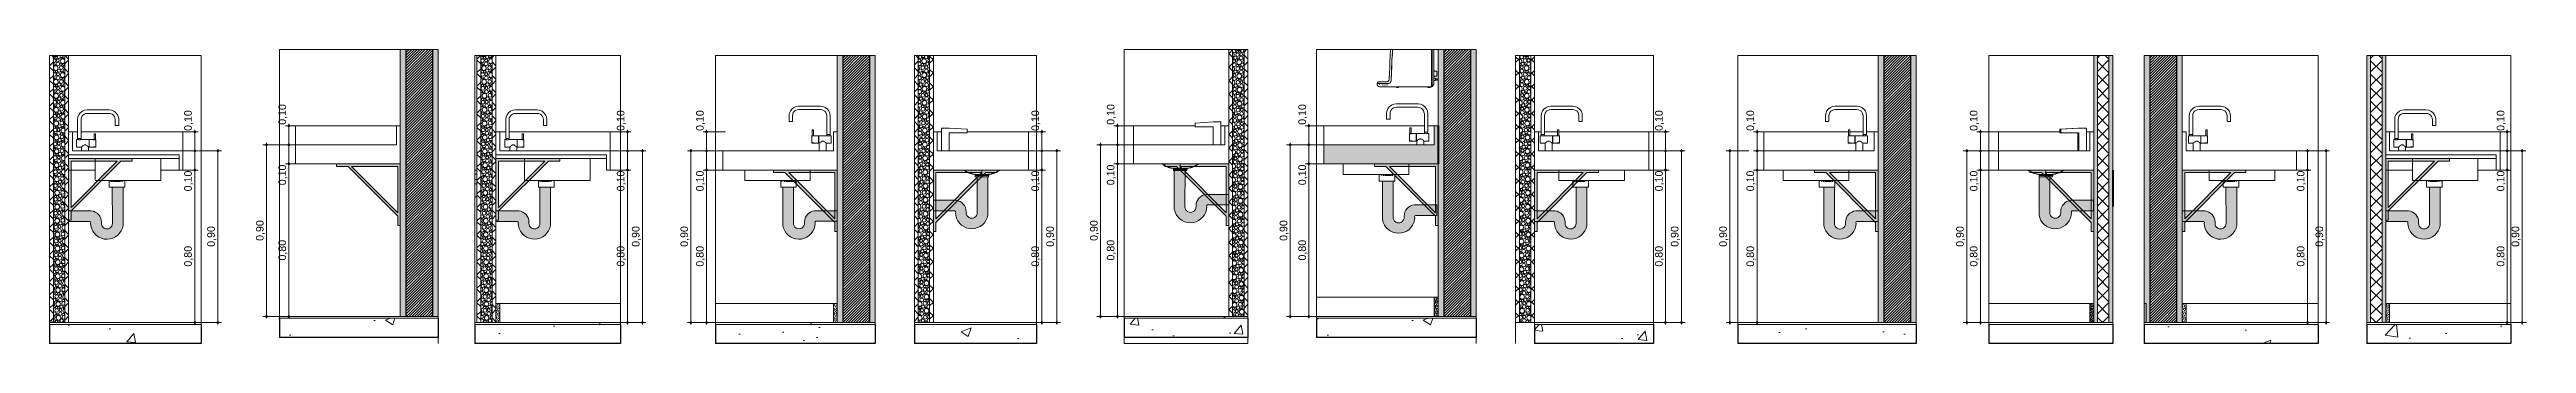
# Model space of a CAD drawing. Header units: metres. Extents: x -1.1 to 45.1, y -1 to 1.8.
# Drawn here: x 32.07 to 45.08, y -0.99 to 0.55 of the extents above; entities that cross this region are included whole.
import ezdxf

# ---------------------------------------------------------------- set-up
doc = ezdxf.new("R2010")
doc.units = ezdxf.units.M
doc.header["$MEASUREMENT"] = 0
for name, color, linetype, lineweight, true_color in [('01_BIC.190d Vista Bancada_17_COTAS EXECUTIVO.EXEC_Caneta_No__25', 7, 'Continuous', 13, 0x982312), ('01_BIC.190d Vista Bancada_17_LAJES.EST_Caneta_No__254', 7, 'Continuous', 0, 0xd1c9ad), ('01_BIC.190d Vista Bancada_17_LAJES.EST_Caneta_No__97', 7, 'Continuous', 13, 0x6b6b6b), ('01_BIC.190d Vista Bancada_17_LOUCAS-METAIS.ARQ_Caneta_No__13', 7, 'Continuous', 0, 0xaaaaaa), ('01_BIC.190d Vista Bancada_17_LOUCAS-METAIS.ARQ_Caneta_No__95', 7, 'Continuous', 0, 0xaeaeae), ('01_BIC.190d Vista Bancada_17_PAREDE CONSTRUIR_Caneta_No__19', 7, 'Continuous', 0, 0xe9e9e9), ('01_BIC.190d Vista Bancada_17_PAREDE CONSTRUIR_Caneta_No__95', 7, 'Continuous', 0, 0xaeaeae), ('01_BIC.190d Vista Bancada_17_PAREDE CONSTRUIR_Caneta_No__96', 7, 'Continuous', 0, 0xb6b6b6), ('01_BP.100e Vista Bancada_18_COTAS EXECUTIVO.EXEC_Caneta_No__25', 7, 'Continuous', 13, 0x982312), ('01_BP.100e Vista Bancada_18_LAJES.EST_Caneta_No__254', 7, 'Continuous', 0, 0xd1c9ad), ('01_BP.100e Vista Bancada_18_LAJES.EST_Caneta_No__97', 7, 'Continuous', 13, 0x6b6b6b), ('01_BP.100e Vista Bancada_18_LOUCAS-METAIS.ARQ_Caneta_No__13', 7, 'Continuous', 0, 0xaaaaaa), ('01_BP.100e Vista Bancada_18_LOUCAS-METAIS.ARQ_Caneta_No__95', 7, 'Continuous', 0, 0xaeaeae), ('01_BP.100e Vista Bancada_18_PAREDE CONSTRUIR_Caneta_No__95', 7, 'Continuous', 0, 0xaeaeae), ('01_BPC.100d Vista Bancada_19_COTAS EXECUTIVO.EXEC_Caneta_No__25', 7, 'Continuous', 13, 0x982312), ('01_BPC.100d Vista Bancada_19_LAJES.EST_Caneta_No__254', 7, 'Continuous', 0, 0xd1c9ad), ('01_BPC.100d Vista Bancada_19_LAJES.EST_Caneta_No__97', 7, 'Continuous', 13, 0x6b6b6b), ('01_BPC.100d Vista Bancada_19_LOUCAS-METAIS.ARQ_Caneta_No__13', 7, 'Continuous', 0, 0xaaaaaa), ('01_BPC.100d Vista Bancada_19_LOUCAS-METAIS.ARQ_Caneta_No__95', 7, 'Continuous', 0, 0xaeaeae), ('01_BPC.100d Vista Bancada_19_LOUCAS-METAIS.ARQ_Caneta_No__96', 7, 'Continuous', 0, 0xb6b6b6), ('01_BPC.100d Vista Bancada_19_PAREDE CONSTRUIR_Caneta_No__19', 7, 'Continuous', 0, 0xe9e9e9), ('01_BPC.100d Vista Bancada_19_PAREDE CONSTRUIR_Caneta_No__95', 7, 'Continuous', 0, 0xaeaeae), ('01_BPC.100d Vista Bancada_19_PAREDE CONSTRUIR_Caneta_No__96', 7, 'Continuous', 0, 0xb6b6b6), ('01_BPC.100d Vista Bancada_19_PISO - Rodapé_Caneta_No__95', 7, 'Continuous', 0, 0xaeaeae), ('01_BPC.100d Vista Bancada_19_PISO - Rodapé_Caneta_No__97', 7, 'Continuous', 13, 0x6b6b6b), ('01_BPC.150d Vista Bancada_27_COTAS EXECUTIVO.EXEC_Caneta_No__25', 7, 'Continuous', 13, 0x982312), ('01_BPC.150d Vista Bancada_27_LAJES.EST_Caneta_No__254', 7, 'Continuous', 0, 0xd1c9ad), ('01_BPC.150d Vista Bancada_27_LAJES.EST_Caneta_No__97', 7, 'Continuous', 13, 0x6b6b6b), ('01_BPC.150d Vista Bancada_27_LOUCAS-METAIS.ARQ_Caneta_No__13', 7, 'Continuous', 0, 0xaaaaaa), ('01_BPC.150d Vista Bancada_27_LOUCAS-METAIS.ARQ_Caneta_No__95', 7, 'Continuous', 0, 0xaeaeae), ('01_BPC.150d Vista Bancada_27_PAREDE CONSTRUIR_Caneta_No__19', 7, 'Continuous', 0, 0xe9e9e9), ('01_BPC.150d Vista Bancada_27_PAREDE CONSTRUIR_Caneta_No__95', 7, 'Continuous', 0, 0xaeaeae), ('01_BPC.150d Vista Bancada_27_PISO - Rodapé_Caneta_No__95', 7, 'Continuous', 0, 0xaeaeae), ('01_BPC.150d Vista Bancada_27_PISO - Rodapé_Caneta_No__97', 7, 'Continuous', 13, 0x6b6b6b), ('01_BPC.150d-2 Vista Bancada_28_COTAS EXECUTIVO.EXEC_Caneta_No__25', 7, 'Continuous', 13, 0x982312), ('01_BPC.150d-2 Vista Bancada_28_LAJES.EST_Caneta_No__254', 7, 'Continuous', 0, 0xd1c9ad), ('01_BPC.150d-2 Vista Bancada_28_LAJES.EST_Caneta_No__97', 7, 'Continuous', 13, 0x6b6b6b), ('01_BPC.150d-2 Vista Bancada_28_LOUCAS-METAIS.ARQ_Caneta_No__13', 7, 'Continuous', 0, 0xaaaaaa), ('01_BPC.150d-2 Vista Bancada_28_LOUCAS-METAIS.ARQ_Caneta_No__95', 7, 'Continuous', 0, 0xaeaeae), ('01_BPC.150d-2 Vista Bancada_28_PAREDE CONSTRUIR_Caneta_No__19', 7, 'Continuous', 0, 0xe9e9e9), ('01_BPC.150d-2 Vista Bancada_28_PAREDE CONSTRUIR_Caneta_No__95', 7, 'Continuous', 0, 0xaeaeae), ('01_BPC.150d-2 Vista Bancada_28_PISO - Rodapé_Caneta_No__95', 7, 'Continuous', 0, 0xaeaeae), ('01_BPC.150d-2 Vista Bancada_28_PISO - Rodapé_Caneta_No__97', 7, 'Continuous', 13, 0x6b6b6b), ('01_BPC.150e Vista Bancada_20_COTAS EXECUTIVO.EXEC_Caneta_No__25', 7, 'Continuous', 13, 0x982312), ('01_BPC.150e Vista Bancada_20_LAJES.EST_Caneta_No__254', 7, 'Continuous', 0, 0xd1c9ad), ('01_BPC.150e Vista Bancada_20_LAJES.EST_Caneta_No__97', 7, 'Continuous', 13, 0x6b6b6b), ('01_BPC.150e Vista Bancada_20_LOUCAS-METAIS.ARQ_Caneta_No__13', 7, 'Continuous', 0, 0xaaaaaa), ('01_BPC.150e Vista Bancada_20_LOUCAS-METAIS.ARQ_Caneta_No__95', 7, 'Continuous', 0, 0xaeaeae), ('01_BPC.150e Vista Bancada_20_PAREDE CONSTRUIR_Caneta_No__19', 7, 'Continuous', 0, 0xe9e9e9), ('01_BPC.150e Vista Bancada_20_PAREDE CONSTRUIR_Caneta_No__95', 7, 'Continuous', 0, 0xaeaeae), ('01_BPC.150e Vista Bancada_20_PISO - Rodapé_Caneta_No__95', 7, 'Continuous', 0, 0xaeaeae), ('01_BPC.150e Vista Bancada_20_PISO - Rodapé_Caneta_No__97', 7, 'Continuous', 13, 0x6b6b6b), ('01_BPC.180d Vista Bancada_21_COTAS EXECUTIVO.EXEC_Caneta_No__25', 7, 'Continuous', 13, 0x982312), ('01_BPC.180d Vista Bancada_21_LAJES.EST_Caneta_No__254', 7, 'Continuous', 0, 0xd1c9ad), ('01_BPC.180d Vista Bancada_21_LAJES.EST_Caneta_No__97', 7, 'Continuous', 13, 0x6b6b6b), ('01_BPC.180d Vista Bancada_21_LOUCAS-METAIS.ARQ_Caneta_No__13', 7, 'Continuous', 0, 0xaaaaaa), ('01_BPC.180d Vista Bancada_21_LOUCAS-METAIS.ARQ_Caneta_No__95', 7, 'Continuous', 0, 0xaeaeae), ('01_BPC.180d Vista Bancada_21_LOUCAS-METAIS.ARQ_Caneta_No__96', 7, 'Continuous', 0, 0xb6b6b6), ('01_BPC.180d Vista Bancada_21_PAREDE CONSTRUIR_Caneta_No__19', 7, 'Continuous', 0, 0xe9e9e9), ('01_BPC.180d Vista Bancada_21_PAREDE CONSTRUIR_Caneta_No__95', 7, 'Continuous', 0, 0xaeaeae), ('01_BPC.180d Vista Bancada_21_PAREDE CONSTRUIR_Caneta_No__96', 7, 'Continuous', 0, 0xb6b6b6), ('01_BPC.180e Vista Bancada_22_COTAS EXECUTIVO.EXEC_Caneta_No__25', 7, 'Continuous', 13, 0x982312), ('01_BPC.180e Vista Bancada_22_LAJES.EST_Caneta_No__254', 7, 'Continuous', 0, 0xd1c9ad), ('01_BPC.180e Vista Bancada_22_LAJES.EST_Caneta_No__95', 7, 'Continuous', 0, 0xaeaeae), ('01_BPC.180e Vista Bancada_22_LAJES.EST_Caneta_No__97', 7, 'Continuous', 13, 0x6b6b6b), ('01_BPC.180e Vista Bancada_22_LOUCAS-METAIS.ARQ_Caneta_No__13', 7, 'Continuous', 0, 0xaaaaaa), ('01_BPC.180e Vista Bancada_22_LOUCAS-METAIS.ARQ_Caneta_No__95', 7, 'Continuous', 0, 0xaeaeae), ('01_BPC.180e Vista Bancada_22_LOUCAS-METAIS.ARQ_Caneta_No__96', 7, 'Continuous', 0, 0xb6b6b6), ('01_BPC.180e Vista Bancada_22_PAREDE CONSTRUIR_Caneta_No__19', 7, 'Continuous', 0, 0xe9e9e9), ('01_BPC.180e Vista Bancada_22_PAREDE CONSTRUIR_Caneta_No__95', 7, 'Continuous', 0, 0xaeaeae), ('01_BPC.180e Vista Bancada_22_PAREDE CONSTRUIR_Caneta_No__96', 7, 'Continuous', 0, 0xb6b6b6), ('01_BPC.205de Vista Bancada_23_COTAS EXECUTIVO.EXEC_Caneta_No__25', 7, 'Continuous', 13, 0x982312), ('01_BPC.205de Vista Bancada_23_EQUIPAMENTOS.ARQ_Caneta_No__95', 7, 'Continuous', 0, 0xaeaeae), ('01_BPC.205de Vista Bancada_23_LAJES.EST_Caneta_No__254', 7, 'Continuous', 0, 0xd1c9ad), ('01_BPC.205de Vista Bancada_23_LAJES.EST_Caneta_No__97', 7, 'Continuous', 13, 0x6b6b6b), ('01_BPC.205de Vista Bancada_23_LOUCAS-METAIS.ARQ_Caneta_No__19', 7, 'Continuous', 0, 0xe9e9e9), ('01_BPC.205de Vista Bancada_23_LOUCAS-METAIS.ARQ_Caneta_No__95', 7, 'Continuous', 0, 0xaeaeae), ('01_BPC.205de Vista Bancada_23_LOUCAS-METAIS.ARQ_Caneta_No__96', 7, 'Continuous', 0, 0xb6b6b6), ('01_BPC.205de Vista Bancada_23_LOUCAS-METAIS.ARQ_Caneta_No__97', 7, 'Continuous', 13, 0x6b6b6b), ('01_BPC.205de Vista Bancada_23_PAREDE CONSTRUIR_Caneta_No__95', 7, 'Continuous', 0, 0xaeaeae), ('01_BPC.205de Vista Bancada_23_PISO - Rodapé_Caneta_No__95', 7, 'Continuous', 0, 0xaeaeae), ('01_BPC.205de Vista Bancada_23_PISO - Rodapé_Caneta_No__97', 7, 'Continuous', 13, 0x6b6b6b), ('01_BPC.210d Vista Bancada_24_COTAS EXECUTIVO.EXEC_Caneta_No__25', 7, 'Continuous', 13, 0x982312), ('01_BPC.210d Vista Bancada_24_LAJES.EST_Caneta_No__254', 7, 'Continuous', 0, 0xd1c9ad), ('01_BPC.210d Vista Bancada_24_LAJES.EST_Caneta_No__97', 7, 'Continuous', 13, 0x6b6b6b), ('01_BPC.210d Vista Bancada_24_LOUCAS-METAIS.ARQ_Caneta_No__13', 7, 'Continuous', 0, 0xaaaaaa), ('01_BPC.210d Vista Bancada_24_LOUCAS-METAIS.ARQ_Caneta_No__19', 7, 'Continuous', 0, 0xe9e9e9), ('01_BPC.210d Vista Bancada_24_LOUCAS-METAIS.ARQ_Caneta_No__95', 7, 'Continuous', 0, 0xaeaeae), ('01_BPC.210d Vista Bancada_24_PAREDE CONSTRUIR_Caneta_No__95', 7, 'Continuous', 0, 0xaeaeae), ('01_BPC.210d Vista Bancada_24_PAREDE CONSTRUIR_Caneta_No__96', 7, 'Continuous', 0, 0xb6b6b6), ('01_BPC.210e Vista Bancada_25_COTAS EXECUTIVO.EXEC_Caneta_No__25', 7, 'Continuous', 13, 0x982312), ('01_BPC.210e Vista Bancada_25_LAJES.EST_Caneta_No__254', 7, 'Continuous', 0, 0xd1c9ad), ('01_BPC.210e Vista Bancada_25_LAJES.EST_Caneta_No__97', 7, 'Continuous', 13, 0x6b6b6b), ('01_BPC.210e Vista Bancada_25_LOUCAS-METAIS.ARQ_Caneta_No__13', 7, 'Continuous', 0, 0xaaaaaa), ('01_BPC.210e Vista Bancada_25_LOUCAS-METAIS.ARQ_Caneta_No__19', 7, 'Continuous', 0, 0xe9e9e9), ('01_BPC.210e Vista Bancada_25_LOUCAS-METAIS.ARQ_Caneta_No__95', 7, 'Continuous', 0, 0xaeaeae), ('01_BPC.210e Vista Bancada_25_PAREDE CONSTRUIR_Caneta_No__95', 7, 'Continuous', 0, 0xaeaeae), ('01_BPC.240e Vista Bancada_26_COTAS EXECUTIVO.EXEC_Caneta_No__25', 7, 'Continuous', 13, 0x982312), ('01_BPC.240e Vista Bancada_26_LAJES.EST_Caneta_No__254', 7, 'Continuous', 0, 0xd1c9ad), ('01_BPC.240e Vista Bancada_26_LAJES.EST_Caneta_No__97', 7, 'Continuous', 13, 0x6b6b6b), ('01_BPC.240e Vista Bancada_26_LOUCAS-METAIS.ARQ_Caneta_No__13', 7, 'Continuous', 0, 0xaaaaaa), ('01_BPC.240e Vista Bancada_26_LOUCAS-METAIS.ARQ_Caneta_No__95', 7, 'Continuous', 0, 0xaeaeae), ('01_BPC.240e Vista Bancada_26_LOUCAS-METAIS.ARQ_Caneta_No__96', 7, 'Continuous', 0, 0xb6b6b6), ('01_BPC.240e Vista Bancada_26_PAREDE CONSTRUIR_Caneta_No__19', 7, 'Continuous', 0, 0xe9e9e9), ('01_BPC.240e Vista Bancada_26_PAREDE CONSTRUIR_Caneta_No__95', 7, 'Continuous', 0, 0xaeaeae), ('01_BPC.240e Vista Bancada_26_PISO - Rodapé_Caneta_No__95', 7, 'Continuous', 0, 0xaeaeae), ('01_BPC.240e Vista Bancada_26_PISO - Rodapé_Caneta_No__97', 7, 'Continuous', 13, 0x6b6b6b)]:
    doc.layers.add(name, color=color, linetype=linetype, lineweight=lineweight, true_color=true_color)
for name, color, linetype, lineweight in [('01_BIC.190d Vista Bancada_17_LAJES.EST_Caneta_No__4', 7, 'Continuous', 25), ('01_BIC.190d Vista Bancada_17_LAJES.EST_Caneta_No__7', 7, 'Continuous', 13), ('01_BIC.190d Vista Bancada_17_PAREDE CONSTRUIR_Caneta_No__241', 7, 'Continuous', 13), ('01_BIC.190d Vista Bancada_17_PAREDE CONSTRUIR_Caneta_No__5', 7, 'Continuous', 20), ('01_BIC.190d Vista Bancada_17_PAREDE CONSTRUIR_Caneta_No__83', 84, 'Continuous', 0), ('01_BP.100e Vista Bancada_18_LAJES.EST_Caneta_No__241', 7, 'Continuous', 13), ('01_BP.100e Vista Bancada_18_LAJES.EST_Caneta_No__4', 7, 'Continuous', 25), ('01_BP.100e Vista Bancada_18_LAJES.EST_Caneta_No__7', 7, 'Continuous', 13), ('01_BP.100e Vista Bancada_18_LOUCAS-METAIS.ARQ_Caneta_No__5', 7, 'Continuous', 20), ('01_BP.100e Vista Bancada_18_PAREDE CONSTRUIR_Caneta_No__241', 7, 'Continuous', 13), ('01_BP.100e Vista Bancada_18_PAREDE CONSTRUIR_Caneta_No__3', 7, 'Continuous', 30), ('01_BPC.100d Vista Bancada_19_LAJES.EST_Caneta_No__4', 7, 'Continuous', 25), ('01_BPC.100d Vista Bancada_19_LAJES.EST_Caneta_No__7', 7, 'Continuous', 13), ('01_BPC.100d Vista Bancada_19_LOUCAS-METAIS.ARQ_Caneta_No__10', 7, 'Continuous', 5), ('01_BPC.100d Vista Bancada_19_PAREDE CONSTRUIR_Caneta_No__241', 7, 'Continuous', 13), ('01_BPC.100d Vista Bancada_19_PAREDE CONSTRUIR_Caneta_No__5', 7, 'Continuous', 20), ('01_BPC.100d Vista Bancada_19_PAREDE CONSTRUIR_Caneta_No__83', 84, 'Continuous', 0), ('01_BPC.100d Vista Bancada_19_PISO - Rodapé_Caneta_No__11', 7, 'Continuous', 5), ('01_BPC.150d Vista Bancada_27_LAJES.EST_Caneta_No__4', 7, 'Continuous', 25), ('01_BPC.150d Vista Bancada_27_LAJES.EST_Caneta_No__7', 7, 'Continuous', 13), ('01_BPC.150d Vista Bancada_27_PAREDE CONSTRUIR_Caneta_No__241', 7, 'Continuous', 13), ('01_BPC.150d Vista Bancada_27_PAREDE CONSTRUIR_Caneta_No__3', 7, 'Continuous', 30), ('01_BPC.150d Vista Bancada_27_PAREDE CONSTRUIR_Caneta_No__5', 7, 'Continuous', 20), ('01_BPC.150d Vista Bancada_27_PISO - Rodapé_Caneta_No__11', 7, 'Continuous', 5), ('01_BPC.150d-2 Vista Bancada_28_LAJES.EST_Caneta_No__4', 7, 'Continuous', 25), ('01_BPC.150d-2 Vista Bancada_28_LAJES.EST_Caneta_No__7', 7, 'Continuous', 13), ('01_BPC.150d-2 Vista Bancada_28_PAREDE CONSTRUIR_Caneta_No__241', 7, 'Continuous', 13), ('01_BPC.150d-2 Vista Bancada_28_PAREDE CONSTRUIR_Caneta_No__5', 7, 'Continuous', 20), ('01_BPC.150d-2 Vista Bancada_28_PAREDE CONSTRUIR_Caneta_No__83', 84, 'Continuous', 0), ('01_BPC.150d-2 Vista Bancada_28_PISO - Rodapé_Caneta_No__11', 7, 'Continuous', 5), ('01_BPC.150e Vista Bancada_20_LAJES.EST_Caneta_No__4', 7, 'Continuous', 25), ('01_BPC.150e Vista Bancada_20_LAJES.EST_Caneta_No__7', 7, 'Continuous', 13), ('01_BPC.150e Vista Bancada_20_PAREDE CONSTRUIR_Caneta_No__241', 7, 'Continuous', 13), ('01_BPC.150e Vista Bancada_20_PAREDE CONSTRUIR_Caneta_No__3', 7, 'Continuous', 30), ('01_BPC.150e Vista Bancada_20_PAREDE CONSTRUIR_Caneta_No__5', 7, 'Continuous', 20), ('01_BPC.150e Vista Bancada_20_PISO - Rodapé_Caneta_No__11', 7, 'Continuous', 5), ('01_BPC.180d Vista Bancada_21_LAJES.EST_Caneta_No__4', 7, 'Continuous', 25), ('01_BPC.180d Vista Bancada_21_LAJES.EST_Caneta_No__7', 7, 'Continuous', 13), ('01_BPC.180d Vista Bancada_21_PAREDE CONSTRUIR_Caneta_No__241', 7, 'Continuous', 13), ('01_BPC.180d Vista Bancada_21_PAREDE CONSTRUIR_Caneta_No__5', 7, 'Continuous', 20), ('01_BPC.180d Vista Bancada_21_PAREDE CONSTRUIR_Caneta_No__83', 84, 'Continuous', 0), ('01_BPC.180e Vista Bancada_22_LAJES.EST_Caneta_No__4', 7, 'Continuous', 25), ('01_BPC.180e Vista Bancada_22_LAJES.EST_Caneta_No__7', 7, 'Continuous', 13), ('01_BPC.180e Vista Bancada_22_PAREDE CONSTRUIR_Caneta_No__241', 7, 'Continuous', 13), ('01_BPC.180e Vista Bancada_22_PAREDE CONSTRUIR_Caneta_No__5', 7, 'Continuous', 20), ('01_BPC.180e Vista Bancada_22_PAREDE CONSTRUIR_Caneta_No__83', 84, 'Continuous', 0), ('01_BPC.205de Vista Bancada_23_LAJES.EST_Caneta_No__241', 7, 'Continuous', 13), ('01_BPC.205de Vista Bancada_23_LAJES.EST_Caneta_No__4', 7, 'Continuous', 25), ('01_BPC.205de Vista Bancada_23_LAJES.EST_Caneta_No__7', 7, 'Continuous', 13), ('01_BPC.205de Vista Bancada_23_LOUCAS-METAIS.ARQ_Caneta_No__1', 7, 'Continuous', 40), ('01_BPC.205de Vista Bancada_23_LOUCAS-METAIS.ARQ_Caneta_No__5', 7, 'Continuous', 20), ('01_BPC.205de Vista Bancada_23_PAREDE CONSTRUIR_Caneta_No__241', 7, 'Continuous', 13), ('01_BPC.205de Vista Bancada_23_PAREDE CONSTRUIR_Caneta_No__3', 7, 'Continuous', 30), ('01_BPC.205de Vista Bancada_23_PISO - Rodapé_Caneta_No__11', 7, 'Continuous', 5), ('01_BPC.210d Vista Bancada_24_LAJES.EST_Caneta_No__241', 7, 'Continuous', 13), ('01_BPC.210d Vista Bancada_24_LAJES.EST_Caneta_No__4', 7, 'Continuous', 25), ('01_BPC.210d Vista Bancada_24_LAJES.EST_Caneta_No__7', 7, 'Continuous', 13), ('01_BPC.210d Vista Bancada_24_LOUCAS-METAIS.ARQ_Caneta_No__5', 7, 'Continuous', 20), ('01_BPC.210d Vista Bancada_24_PAREDE CONSTRUIR_Caneta_No__241', 7, 'Continuous', 13), ('01_BPC.210d Vista Bancada_24_PAREDE CONSTRUIR_Caneta_No__83', 84, 'Continuous', 0), ('01_BPC.210e Vista Bancada_25_LAJES.EST_Caneta_No__4', 7, 'Continuous', 25), ('01_BPC.210e Vista Bancada_25_LAJES.EST_Caneta_No__7', 7, 'Continuous', 13), ('01_BPC.210e Vista Bancada_25_LOUCAS-METAIS.ARQ_Caneta_No__5', 7, 'Continuous', 20), ('01_BPC.210e Vista Bancada_25_PAREDE CONSTRUIR_Caneta_No__241', 7, 'Continuous', 13), ('01_BPC.210e Vista Bancada_25_PAREDE CONSTRUIR_Caneta_No__3', 7, 'Continuous', 30), ('01_BPC.240e Vista Bancada_26_LAJES.EST_Caneta_No__4', 7, 'Continuous', 25), ('01_BPC.240e Vista Bancada_26_LAJES.EST_Caneta_No__7', 7, 'Continuous', 13), ('01_BPC.240e Vista Bancada_26_LOUCAS-METAIS.ARQ_Caneta_No__1', 7, 'Continuous', 40), ('01_BPC.240e Vista Bancada_26_PAREDE CONSTRUIR_Caneta_No__241', 7, 'Continuous', 13), ('01_BPC.240e Vista Bancada_26_PAREDE CONSTRUIR_Caneta_No__5', 7, 'Continuous', 20), ('01_BPC.240e Vista Bancada_26_PAREDE CONSTRUIR_Caneta_No__83', 84, 'Continuous', 0), ('01_BPC.240e Vista Bancada_26_PISO - Rodapé_Caneta_No__11', 7, 'Continuous', 5)]:
    doc.layers.add(name, color=color, linetype=linetype, lineweight=lineweight)
for name, color, linetype in [('01_BIC.190d Vista Bancada_17_PAREDE CONSTRUIR', 7, 'Continuous'), ('01_BP.100e Vista Bancada_18_PAREDE CONSTRUIR', 7, 'Continuous'), ('01_BPC.100d Vista Bancada_19_PAREDE CONSTRUIR', 7, 'Continuous'), ('01_BPC.150d Vista Bancada_27_PAREDE CONSTRUIR', 7, 'Continuous'), ('01_BPC.150d-2 Vista Bancada_28_PAREDE CONSTRUIR', 7, 'Continuous'), ('01_BPC.150e Vista Bancada_20_PAREDE CONSTRUIR', 7, 'Continuous'), ('01_BPC.180d Vista Bancada_21_PAREDE CONSTRUIR', 7, 'Continuous'), ('01_BPC.180e Vista Bancada_22_PAREDE CONSTRUIR', 7, 'Continuous'), ('01_BPC.205de Vista Bancada_23_PAREDE CONSTRUIR', 7, 'Continuous'), ('01_BPC.210d Vista Bancada_24_LOUCAS-METAIS.ARQ', 7, 'Continuous'), ('01_BPC.210e Vista Bancada_25_PAREDE CONSTRUIR', 7, 'Continuous'), ('01_BPC.240e Vista Bancada_26_PAREDE CONSTRUIR', 7, 'Continuous')]:
    doc.layers.add(name, color=color, linetype=linetype)
doc.styles.add('GENERATED_STYLE_1', font='arial.ttf')
pattern_1 = [(45, (-26.693127, -0.881777), (-0.03535534, 0.03535534), []), (135, (-26.693127, -0.881777), (0.03535534, 0.03535534), [])]
pattern_2 = [(45, (-26.69313, -0.38178), (-0.159099, 0.159099), [0, -0.15, 0, -0.225]), (110, (-26.19313, -0.38178), (0.2114308, 0.0769545), [0, -0.11, 0, -0.19])]
pattern_3 = [(50, (-26.69313, -0.88178), (-0.546554, 0.0478173), [0.05715, -0.62865]), (355, (-26.6931, -0.8818), (-0.10573, 0.5731705), [0.04572, -0.502922]), (100.4514, (-26.6476, -0.88576), (0.4408237, 0.5253533), [0.04857, -0.5342707]), (46.1842, (-26.6931, -0.7294), (-0.813237, 0.126127), [0.085725, -0.942975]), (96.6356, (-26.62536, -0.7399), (0.712212, 0.742278), [0.072855, -0.801407]), (351.1842, (-26.6931, -0.7294), (0.712212, 0.742278), [0.06858, -0.754379]), (21, (-26.61693, -0.76748), (-0.4548432, 0.3067956), [0.05715, -0.62865]), (326, (-26.6169, -0.7675), (0.185406, 0.552564), [0.04572, -0.50292]), (71.4514, (-26.579, -0.79304), (0.6402493, 0.2457683), [0.04857, -0.53427]), (37.5, (-26.69313, -0.88178), (0.0092658, 0.2536651), [0, -0.496824, 0, -0.51054, 0, -0.504825]), (7.5, (-26.69313, -0.88178), (0.200459, 0.3005417), [0, -0.291084, 0, -0.485394, 0, -0.192405]), (327.5, (-26.86305, -0.88178), (-0.4067718, 0.0171862), [0, -0.1905, 0, -0.59436, 0, -0.78867]), (317.5, (-26.93925, -0.88178), (0.4443875, 0.0762795), [0, -0.24765, 0, -0.394716, 0, -0.56007])]
pattern_4 = [(45, (93.17913, -0.881777), (-0.03535534, 0.03535534), []), (135, (93.17913, -0.881777), (0.03535534, 0.03535534), [])]
pattern_5 = [(45, (93.17913, -0.38178), (-0.159099, 0.159099), [0, -0.15, 0, -0.225]), (110, (93.67913, -0.38178), (0.2114308, 0.0769545), [0, -0.11, 0, -0.19])]
pattern_6 = [(50, (93.17913, -0.88178), (-0.546554, 0.0478173), [0.05715, -0.62865]), (355, (93.1791, -0.8818), (-0.10573, 0.5731705), [0.04572, -0.502922]), (100.4514, (93.2247, -0.88576), (0.4408237, 0.5253533), [0.04857, -0.5342707]), (46.1842, (93.1791, -0.7294), (-0.813237, 0.126127), [0.085725, -0.942975]), (96.6356, (93.2469, -0.7399), (0.712212, 0.742278), [0.072855, -0.801407]), (351.1842, (93.1791, -0.7294), (0.712212, 0.742278), [0.06858, -0.754379]), (21, (93.25533, -0.76748), (-0.4548432, 0.3067956), [0.05715, -0.62865]), (326, (93.2553, -0.7675), (0.185406, 0.552564), [0.04572, -0.50292]), (71.4514, (93.29323, -0.79304), (0.6402493, 0.2457683), [0.04857, -0.53427]), (37.5, (93.17913, -0.88178), (0.0092658, 0.2536651), [0, -0.496824, 0, -0.51054, 0, -0.504825]), (7.5, (93.17913, -0.88178), (0.200459, 0.3005417), [0, -0.291084, 0, -0.485394, 0, -0.192405]), (327.5, (93.0092, -0.88178), (-0.4067718, 0.0171862), [0, -0.1905, 0, -0.59436, 0, -0.78867]), (317.5, (92.933, -0.88178), (0.4443875, 0.0762795), [0, -0.24765, 0, -0.394716, 0, -0.56007])]
pattern_7 = [(45, (-26.751964, -0.881777), (-0.03535534, 0.03535534), []), (135, (-26.751964, -0.881777), (0.03535534, 0.03535534), [])]
pattern_8 = [(45, (-26.75196, -0.38178), (-0.159099, 0.159099), [0, -0.15, 0, -0.225]), (110, (-26.25196, -0.38178), (0.2114308, 0.0769545), [0, -0.11, 0, -0.19])]
pattern_9 = [(50, (-26.75196, -0.88178), (-0.546554, 0.0478173), [0.05715, -0.62865]), (355, (-26.75196, -0.8818), (-0.1057303, 0.5731705), [0.04572, -0.5029218]), (100.4514, (-26.7064, -0.88576), (0.4408237, 0.5253533), [0.04857, -0.5342707]), (46.1842, (-26.75196, -0.7294), (-0.813237, 0.126127), [0.085725, -0.942975]), (96.6356, (-26.6842, -0.7399), (0.712212, 0.742278), [0.072855, -0.801407]), (351.1842, (-26.752, -0.7294), (0.712212, 0.742278), [0.06858, -0.754379]), (21, (-26.67576, -0.76748), (-0.4548432, 0.3067956), [0.05715, -0.62865]), (326, (-26.67576, -0.7675), (0.185406, 0.552564), [0.04572, -0.50292]), (71.4514, (-26.63786, -0.79304), (0.6402493, 0.2457683), [0.04857, -0.53427]), (37.5, (-26.75196, -0.88178), (0.0092658, 0.2536651), [0, -0.496824, 0, -0.51054, 0, -0.504825]), (7.5, (-26.75196, -0.88178), (0.200459, 0.3005417), [0, -0.291084, 0, -0.485394, 0, -0.192405]), (327.5, (-26.9219, -0.88178), (-0.4067718, 0.0171862), [0, -0.1905, 0, -0.59436, 0, -0.78867]), (317.5, (-26.9981, -0.88178), (0.4443875, 0.0762795), [0, -0.24765, 0, -0.394716, 0, -0.56007])]
pattern_10 = [(45, (101.72671, -0.85023), (-0.03535534, 0.03535534), []), (135, (101.72671, -0.85023), (0.03535534, 0.03535534), [])]
pattern_11 = [(45, (72.161979, -0.830232), (-0.006363961, 0.006363961), [0, -0.006, 0, -0.009]), (110, (72.181979, -0.830232), (0.0084572336, 0.0030781813), [0, -0.0044, 0, -0.0076])]
pattern_12 = [(45, (90.943024, -0.881777), (-0.03535534, 0.03535534), []), (135, (90.943024, -0.881777), (0.03535534, 0.03535534), [])]

msp = doc.modelspace()

# ---------------------------------------------------------------- texts
at = {"layer": '01_BIC.190d Vista Bancada_17_COTAS EXECUTIVO.EXEC_Caneta_No__25', "color": 24, "linetype": 'Continuous', "lineweight": 13, "true_color": 0x982312, "char_height": 0.04, "width": 0.10677, "attachment_point": 7, "rotation": 90, "style": 'GENERATED_STYLE_1'}
for s, insert in [('\\A1;{\\pql;\\fArial|b0|i0|c0|p0;\\W1.000000;0,10}', (32.825, 0.123)), ('\\A1;{\\pql;\\fArial|b0|i0|c0|p0;\\W1.000000;0,10}', (32.825, -0.194)), ('\\A1;{\\pql;\\fArial|b0|i0|c0|p0;\\W1.000000;0,90}', (32.946, -0.485)), ('\\A1;{\\pql;\\fArial|b0|i0|c0|p0;\\W1.000000;0,80}', (32.825, -0.589))]:
    msp.add_mtext(s, dxfattribs=dict(at, insert=insert))
at = {"layer": '01_BP.100e Vista Bancada_18_COTAS EXECUTIVO.EXEC_Caneta_No__25', "color": 24, "linetype": 'Continuous', "lineweight": 13, "true_color": 0x982312, "char_height": 0.04, "width": 0.10677, "attachment_point": 7, "rotation": 90, "style": 'GENERATED_STYLE_1'}
for s, insert in [('\\A1;{\\pql;\\fArial|b0|i0|c0|p0;\\W1.000000;0,10}', (33.32, 0.155)), ('\\A1;{\\pql;\\fArial|b0|i0|c0|p0;\\W1.000000;0,10}', (33.32, -0.162)), ('\\A1;{\\pql;\\fArial|b0|i0|c0|p0;\\W1.000000;0,90}', (33.202, -0.454)), ('\\A1;{\\pql;\\fArial|b0|i0|c0|p0;\\W1.000000;0,80}', (33.32, -0.557))]:
    msp.add_mtext(s, dxfattribs=dict(at, insert=insert))
at = {"layer": '01_BPC.100d Vista Bancada_19_COTAS EXECUTIVO.EXEC_Caneta_No__25', "color": 24, "linetype": 'Continuous', "lineweight": 13, "true_color": 0x982312, "char_height": 0.04, "width": 0.10677, "attachment_point": 7, "rotation": 90, "style": 'GENERATED_STYLE_1'}
for s, insert in [('\\A1;{\\pql;\\fArial|b0|i0|c0|p0;\\W1.000000;0,10}', (35.097, 0.123)), ('\\A1;{\\pql;\\fArial|b0|i0|c0|p0;\\W1.000000;0,10}', (35.097, -0.194)), ('\\A1;{\\pql;\\fArial|b0|i0|c0|p0;\\W1.000000;0,90}', (35.176, -0.485)), ('\\A1;{\\pql;\\fArial|b0|i0|c0|p0;\\W1.000000;0,80}', (35.097, -0.589))]:
    msp.add_mtext(s, dxfattribs=dict(at, insert=insert))
at = {"layer": '01_BPC.150d Vista Bancada_27_COTAS EXECUTIVO.EXEC_Caneta_No__25', "color": 24, "linetype": 'Continuous', "lineweight": 13, "true_color": 0x982312, "char_height": 0.04, "width": 0.10677, "attachment_point": 7, "rotation": 90, "style": 'GENERATED_STYLE_1'}
for s, insert in [('\\A1;{\\pql;\\fArial|b0|i0|c0|p0;\\W1.000000;0,10}', (43.919, -0.194)), ('\\A1;{\\pql;\\fArial|b0|i0|c0|p0;\\W1.000000;0,90}', (44.017, -0.485)), ('\\A1;{\\pql;\\fArial|b0|i0|c0|p0;\\W1.000000;0,80}', (43.919, -0.589))]:
    msp.add_mtext(s, dxfattribs=dict(at, insert=insert))
at = {"layer": '01_BPC.150d-2 Vista Bancada_28_COTAS EXECUTIVO.EXEC_Caneta_No__25', "color": 24, "linetype": 'Continuous', "lineweight": 13, "true_color": 0x982312, "char_height": 0.04, "width": 0.10677, "attachment_point": 7, "rotation": 90, "style": 'GENERATED_STYLE_1'}
for s, insert in [('\\A1;{\\pql;\\fArial|b0|i0|c0|p0;\\W1.000000;0,10}', (44.969, 0.123)), ('\\A1;{\\pql;\\fArial|b0|i0|c0|p0;\\W1.000000;0,10}', (44.969, -0.194)), ('\\A1;{\\pql;\\fArial|b0|i0|c0|p0;\\W1.000000;0,90}', (45.047, -0.485)), ('\\A1;{\\pql;\\fArial|b0|i0|c0|p0;\\W1.000000;0,80}', (44.969, -0.589))]:
    msp.add_mtext(s, dxfattribs=dict(at, insert=insert))
at = {"layer": '01_BPC.150e Vista Bancada_20_COTAS EXECUTIVO.EXEC_Caneta_No__25', "color": 24, "linetype": 'Continuous', "lineweight": 13, "true_color": 0x982312, "char_height": 0.04, "width": 0.10677, "attachment_point": 7, "rotation": 90, "style": 'GENERATED_STYLE_1'}
for s, insert in [('\\A1;{\\pql;\\fArial|b0|i0|c0|p0;\\W1.000000;0,10}', (35.513, 0.123)), ('\\A1;{\\pql;\\fArial|b0|i0|c0|p0;\\W1.000000;0,10}', (35.513, -0.194)), ('\\A1;{\\pql;\\fArial|b0|i0|c0|p0;\\W1.000000;0,90}', (35.431, -0.485)), ('\\A1;{\\pql;\\fArial|b0|i0|c0|p0;\\W1.000000;0,80}', (35.513, -0.589))]:
    msp.add_mtext(s, dxfattribs=dict(at, insert=insert))
at = {"layer": '01_BPC.180d Vista Bancada_21_COTAS EXECUTIVO.EXEC_Caneta_No__25', "color": 24, "linetype": 'Continuous', "lineweight": 13, "true_color": 0x982312, "char_height": 0.04, "width": 0.10677, "attachment_point": 7, "rotation": 90, "style": 'GENERATED_STYLE_1'}
for s, insert in [('\\A1;{\\pql;\\fArial|b0|i0|c0|p0;\\W1.000000;0,10}', (37.274, 0.123)), ('\\A1;{\\pql;\\fArial|b0|i0|c0|p0;\\W1.000000;0,10}', (37.274, -0.194)), ('\\A1;{\\pql;\\fArial|b0|i0|c0|p0;\\W1.000000;0,90}', (37.352, -0.485)), ('\\A1;{\\pql;\\fArial|b0|i0|c0|p0;\\W1.000000;0,80}', (37.274, -0.589))]:
    msp.add_mtext(s, dxfattribs=dict(at, insert=insert))
at = {"layer": '01_BPC.180e Vista Bancada_22_COTAS EXECUTIVO.EXEC_Caneta_No__25', "color": 24, "linetype": 'Continuous', "lineweight": 13, "true_color": 0x982312, "char_height": 0.04, "width": 0.10677, "attachment_point": 7, "rotation": 90, "style": 'GENERATED_STYLE_1'}
for s, insert in [('\\A1;{\\pql;\\fArial|b0|i0|c0|p0;\\W1.000000;0,10}', (37.67, 0.155)), ('\\A1;{\\pql;\\fArial|b0|i0|c0|p0;\\W1.000000;0,10}', (37.67, -0.162)), ('\\A1;{\\pql;\\fArial|b0|i0|c0|p0;\\W1.000000;0,90}', (37.582, -0.454)), ('\\A1;{\\pql;\\fArial|b0|i0|c0|p0;\\W1.000000;0,80}', (37.67, -0.557))]:
    msp.add_mtext(s, dxfattribs=dict(at, insert=insert))
at = {"layer": '01_BPC.205de Vista Bancada_23_COTAS EXECUTIVO.EXEC_Caneta_No__25', "color": 24, "linetype": 'Continuous', "lineweight": 13, "true_color": 0x982312, "char_height": 0.04, "width": 0.10677, "attachment_point": 7, "rotation": 90, "style": 'GENERATED_STYLE_1'}
for s, insert in [('\\A1;{\\pql;\\fArial|b0|i0|c0|p0;\\W1.000000;0,10}', (38.676, 0.155)), ('\\A1;{\\pql;\\fArial|b0|i0|c0|p0;\\W1.000000;0,10}', (38.676, -0.162)), ('\\A1;{\\pql;\\fArial|b0|i0|c0|p0;\\W1.000000;0,90}', (38.578, -0.454)), ('\\A1;{\\pql;\\fArial|b0|i0|c0|p0;\\W1.000000;0,80}', (38.676, -0.557))]:
    msp.add_mtext(s, dxfattribs=dict(at, insert=insert))
at = {"layer": '01_BPC.210d Vista Bancada_24_COTAS EXECUTIVO.EXEC_Caneta_No__25', "color": 24, "linetype": 'Continuous', "lineweight": 13, "true_color": 0x982312, "char_height": 0.04, "width": 0.10677, "attachment_point": 7, "rotation": 90, "style": 'GENERATED_STYLE_1'}
for s, insert in [('\\A1;{\\pql;\\fArial|b0|i0|c0|p0;\\W1.000000;0,10}', (40.549, 0.123)), ('\\A1;{\\pql;\\fArial|b0|i0|c0|p0;\\W1.000000;0,10}', (40.549, -0.194)), ('\\A1;{\\pql;\\fArial|b0|i0|c0|p0;\\W1.000000;0,90}', (40.632, -0.485)), ('\\A1;{\\pql;\\fArial|b0|i0|c0|p0;\\W1.000000;0,80}', (40.549, -0.589))]:
    msp.add_mtext(s, dxfattribs=dict(at, insert=insert))
at = {"layer": '01_BPC.210e Vista Bancada_25_COTAS EXECUTIVO.EXEC_Caneta_No__25', "color": 24, "linetype": 'Continuous', "lineweight": 13, "true_color": 0x982312, "char_height": 0.04, "width": 0.10677, "attachment_point": 7, "rotation": 90, "style": 'GENERATED_STYLE_1'}
for s, insert in [('\\A1;{\\pql;\\fArial|b0|i0|c0|p0;\\W1.000000;0,10}', (41.029, 0.123)), ('\\A1;{\\pql;\\fArial|b0|i0|c0|p0;\\W1.000000;0,10}', (41.029, -0.194)), ('\\A1;{\\pql;\\fArial|b0|i0|c0|p0;\\W1.000000;0,90}', (40.886, -0.485)), ('\\A1;{\\pql;\\fArial|b0|i0|c0|p0;\\W1.000000;0,80}', (41.029, -0.589))]:
    msp.add_mtext(s, dxfattribs=dict(at, insert=insert))
at = {"layer": '01_BPC.240e Vista Bancada_26_COTAS EXECUTIVO.EXEC_Caneta_No__25', "color": 24, "linetype": 'Continuous', "lineweight": 13, "true_color": 0x982312, "char_height": 0.04, "width": 0.10677, "attachment_point": 7, "rotation": 90, "style": 'GENERATED_STYLE_1'}
for s, insert in [('\\A1;{\\pql;\\fArial|b0|i0|c0|p0;\\W1.000000;0,10}', (42.202, 0.123)), ('\\A1;{\\pql;\\fArial|b0|i0|c0|p0;\\W1.000000;0,10}', (42.202, -0.194)), ('\\A1;{\\pql;\\fArial|b0|i0|c0|p0;\\W1.000000;0,90}', (42.13, -0.485)), ('\\A1;{\\pql;\\fArial|b0|i0|c0|p0;\\W1.000000;0,80}', (42.202, -0.589))]:
    msp.add_mtext(s, dxfattribs=dict(at, insert=insert))

# ---------------------------------------------------------------- blocks, each defined once
blk = doc.blocks.new('*X179', base_point=(10.296, -11.778))
at = {"layer": '01_BIC.190d Vista Bancada_17_PAREDE CONSTRUIR_Caneta_No__96', "color": 253, "linetype": 'Continuous', "lineweight": 0, "ltscale": 1000, "true_color": 0xb6b6b6}
for centre, radius in [((32.103, 0.453), 0.0122), ((32.104, 0.38), 0.0122), ((32.097, 0.47), 0.00414), ((32.098, 0.397), 0.00414), ((32.106, 0.508), 0.00501), ((32.107, 0.435), 0.00501), ((32.114, 0.475), 0.00946), ((32.115, 0.402), 0.00946), ((32.114, 0.493), 0.00767), ((32.115, 0.421), 0.00767), ((32.12, 0.439), 0.00851), ((32.132, 0.455), 0.00954), ((32.133, 0.382), 0.00954), ((32.13, 0.471), 0.00572), ((32.131, 0.398), 0.00572), ((32.133, 0.506), 0.00414), ((32.134, 0.433), 0.00414), ((32.143, 0.471), 0.00501), ((32.143, 0.399), 0.00501), ((32.105, 0.307), 0.0122), ((32.098, 0.324), 0.00414), ((32.107, 0.362), 0.00501), ((32.108, 0.289), 0.00501), ((32.116, 0.329), 0.00946), ((32.116, 0.256), 0.00946), ((32.116, 0.348), 0.00767), ((32.117, 0.275), 0.00767), ((32.121, 0.366), 0.00851), ((32.122, 0.293), 0.00851), ((32.133, 0.31), 0.00954), ((32.131, 0.325), 0.00572), ((32.134, 0.361), 0.00414), ((32.135, 0.288), 0.00414), ((32.144, 0.326), 0.00501), ((32.096, 0.216), 0.00572), ((32.097, 0.143), 0.00572), ((32.105, 0.234), 0.0122), ((32.106, 0.162), 0.0122), ((32.099, 0.251), 0.00414), ((32.1, 0.179), 0.00414), ((32.109, 0.217), 0.00501), ((32.11, 0.144), 0.00501), ((32.117, 0.183), 0.00946), ((32.117, 0.202), 0.00767), ((32.118, 0.129), 0.00767), ((32.122, 0.22), 0.00851), ((32.123, 0.147), 0.00851), ((32.134, 0.237), 0.00954), ((32.135, 0.164), 0.00954), ((32.132, 0.252), 0.00572), ((32.133, 0.18), 0.00572), ((32.136, 0.215), 0.00414), ((32.137, 0.142), 0.00414), ((32.145, 0.253), 0.00501), ((32.146, 0.18), 0.00501), ((32.098, 0.07), 0.00572), ((32.098, -0.002), 0.00572), ((32.107, 0.089), 0.0122), ((32.108, 0.016), 0.0122), ((32.101, 0.106), 0.00414), ((32.101, 0.033), 0.00414), ((32.11, 0.071), 0.00501), ((32.111, -0.002), 0.00501), ((32.118, 0.111), 0.00946), ((32.119, 0.038), 0.00946), ((32.119, 0.057), 0.00767), ((32.124, 0.075), 0.00851), ((32.125, 0.002), 0.00851), ((32.136, 0.091), 0.00954), ((32.136, 0.018), 0.00954), ((32.134, 0.107), 0.00572), ((32.134, 0.034), 0.00572), ((32.137, 0.069), 0.00414), ((32.138, -0.003), 0.00414), ((32.1, -0.018), 0.00954), ((32.101, -0.091), 0.00954), ((32.099, -0.075), 0.00572), ((32.108, -0.057), 0.0122), ((32.109, -0.13), 0.0122), ((32.102, -0.04), 0.00414), ((32.103, -0.113), 0.00414), ((32.112, -0.075), 0.00501), ((32.119, -0.035), 0.00946), ((32.12, -0.108), 0.00946), ((32.12, -0.016), 0.00767), ((32.12, -0.089), 0.00767), ((32.125, -0.071), 0.00851), ((32.137, -0.054), 0.00954), ((32.138, -0.127), 0.00954), ((32.135, -0.039), 0.00572), ((32.136, -0.112), 0.00572), ((32.139, -0.076), 0.00414), ((32.102, -0.164), 0.00954), ((32.103, -0.236), 0.00954), ((32.1, -0.148), 0.00572), ((32.101, -0.221), 0.00572), ((32.11, -0.202), 0.0122), ((32.104, -0.185), 0.00414), ((32.104, -0.258), 0.00414), ((32.113, -0.147), 0.00501), ((32.113, -0.22), 0.00501), ((32.121, -0.181), 0.00946), ((32.122, -0.253), 0.00946), ((32.121, -0.162), 0.00767), ((32.122, -0.235), 0.00767), ((32.126, -0.144), 0.00851), ((32.127, -0.217), 0.00851), ((32.139, -0.2), 0.00954), ((32.137, -0.184), 0.00572), ((32.137, -0.257), 0.00572), ((32.14, -0.149), 0.00414), ((32.14, -0.222), 0.00414), ((32.103, -0.309), 0.00954), ((32.104, -0.382), 0.00954), ((32.101, -0.294), 0.00572), ((32.102, -0.366), 0.00572), ((32.111, -0.275), 0.0122), ((32.111, -0.348), 0.0122), ((32.105, -0.331), 0.00414), ((32.114, -0.293), 0.00501), ((32.115, -0.366), 0.00501), ((32.122, -0.326), 0.00946), ((32.123, -0.399), 0.00946), ((32.122, -0.307), 0.00767), ((32.123, -0.38), 0.00767), ((32.128, -0.289), 0.00851), ((32.128, -0.362), 0.00851), ((32.139, -0.273), 0.00954), ((32.14, -0.346), 0.00954), ((32.138, -0.33), 0.00572), ((32.141, -0.295), 0.00414), ((32.142, -0.367), 0.00414), ((32.105, -0.455), 0.00954), ((32.106, -0.528), 0.00954), ((32.103, -0.439), 0.00572), ((32.104, -0.512), 0.00572), ((32.112, -0.421), 0.0122), ((32.113, -0.494), 0.0122), ((32.106, -0.404), 0.00414), ((32.107, -0.476), 0.00414), ((32.116, -0.439), 0.00501), ((32.116, -0.511), 0.00501), ((32.124, -0.472), 0.00946), ((32.124, -0.453), 0.00767), ((32.125, -0.526), 0.00767), ((32.129, -0.435), 0.00851), ((32.13, -0.508), 0.00851), ((32.141, -0.418), 0.00954), ((32.139, -0.403), 0.00572), ((32.14, -0.476), 0.00572), ((32.143, -0.44), 0.00414), ((32.143, -0.513), 0.00414), ((32.106, -0.6), 0.00954), ((32.104, -0.585), 0.00572), ((32.114, -0.566), 0.0122), ((32.114, -0.639), 0.0122), ((32.107, -0.549), 0.00414), ((32.108, -0.622), 0.00414), ((32.117, -0.584), 0.00501), ((32.125, -0.545), 0.00946), ((32.125, -0.617), 0.00946), ((32.125, -0.599), 0.00767), ((32.131, -0.581), 0.00851), ((32.131, -0.653), 0.00851), ((32.14, -0.548), 0.00572), ((32.141, -0.621), 0.00572), ((32.144, -0.586), 0.00414), ((32.107, -0.673), 0.00954), ((32.108, -0.746), 0.00954), ((32.105, -0.658), 0.00572), ((32.106, -0.73), 0.00572), ((32.115, -0.712), 0.0122), ((32.116, -0.785), 0.0122), ((32.109, -0.695), 0.00414), ((32.11, -0.768), 0.00414), ((32.118, -0.657), 0.00501), ((32.119, -0.73), 0.00501), ((32.126, -0.69), 0.00946), ((32.127, -0.763), 0.00946), ((32.126, -0.671), 0.00767), ((32.127, -0.744), 0.00767), ((32.132, -0.726), 0.00851), ((32.142, -0.694), 0.00572), ((32.143, -0.767), 0.00572), ((32.145, -0.658), 0.00414), ((32.146, -0.731), 0.00414), ((32.091, -0.872), 0.00946), ((32.108, -0.819), 0.00954), ((32.107, -0.803), 0.00572), ((32.107, -0.876), 0.00572), ((32.117, -0.858), 0.0122), ((32.11, -0.84), 0.00414), ((32.119, -0.803), 0.00501), ((32.12, -0.875), 0.00501), ((32.127, -0.836), 0.00946), ((32.128, -0.817), 0.00767), ((32.133, -0.799), 0.00851), ((32.134, -0.872), 0.00851), ((32.143, -0.84), 0.00572), ((32.146, -0.804), 0.00414)]:
    blk.add_circle(centre, radius, dxfattribs=at)
for centre, radius, start, end in [((32.093, 0.507), 0.00572, 242.6726, 117.3274), ((32.095, 0.492), 0.00954, 241.4683, 118.5317), ((32.083, 0.475), 0.00851, 326.9716, 33.0284), ((32.094, 0.434), 0.00572, 233.9307, 126.0693), ((32.096, 0.419), 0.00954, 236.2643, 123.7357), ((32.084, 0.402), 0.00851, 318.7003, 41.2997), ((32.102, 0.526), 0.0122, 216.7668, 323.2334), ((32.119, 0.511), 0.00851, 126.3312, 53.669), ((32.139, 0.489), 0.0122, 21.1986, 338.8014), ((32.14, 0.416), 0.0122, 29.3358, 330.6642), ((32.15, 0.511), 0.00946, 129.6091, 272.6635), ((32.151, 0.438), 0.00946, 91.828, 268.172), ((32.151, 0.457), 0.00767, 93.7795, 266.2205), ((32.152, 0.384), 0.00767, 99.3568, 260.6432), ((32.156, 0.475), 0.00851, 131.2074, 228.7926), ((32.157, 0.402), 0.00851, 138.2381, 221.7619), ((32.095, 0.362), 0.00572, 224.0731, 135.9269), ((32.097, 0.346), 0.00954, 230.7222, 129.2778), ((32.085, 0.329), 0.00851, 311.616, 48.384), ((32.095, 0.289), 0.00572, 211.9898, 148.0102), ((32.097, 0.273), 0.00954, 224.7001, 135.2999), ((32.086, 0.257), 0.00851, 305.24, 54.76), ((32.141, 0.344), 0.0122, 35.7872, 324.2128), ((32.141, 0.271), 0.0122, 41.3555, 318.6445), ((32.152, 0.365), 0.00946, 96.3309, 263.6691), ((32.152, 0.293), 0.00946, 100.8735, 259.1265), ((32.153, 0.311), 0.00767, 105.0254, 254.9746), ((32.158, 0.329), 0.00851, 146.4135, 213.5865), ((32.098, 0.2), 0.00954, 217.9529, 142.0471), ((32.086, 0.184), 0.00851, 299.3321, 60.6679), ((32.099, 0.128), 0.00954, 209.976, 150.024), ((32.142, 0.198), 0.0122, 46.3655, 313.6345), ((32.143, 0.125), 0.0122, 50.9878, 309.0122), ((32.153, 0.22), 0.00946, 105.4865, 254.5135), ((32.154, 0.147), 0.00946, 110.2051, 249.7949), ((32.153, 0.239), 0.00767, 110.8494, 249.1506), ((32.154, 0.166), 0.00767, 116.9091, 243.0909), ((32.158, 0.257), 0.00851, 156.953, 203.047), ((32.087, 0.111), 0.00851, 293.7495, 66.2505), ((32.082, 0.074), 0.00946, 337.3502, 22.6498), ((32.1, 0.055), 0.00954, 199.2737, 160.7263), ((32.088, 0.038), 0.00851, 288.3974, 71.6026), ((32.083, 0.001), 0.00946, 327.619, 32.381), ((32.144, 0.052), 0.0122, 55.3253, 304.6747), ((32.146, 0.107), 0.00501, 33.9357, 326.0643), ((32.147, 0.035), 0.00501, 47.0159, 312.9841), ((32.155, 0.074), 0.00946, 115.0716, 244.9284), ((32.155, 0.001), 0.00946, 120.1405, 239.8595), ((32.155, 0.093), 0.00767, 123.315, 236.685), ((32.156, 0.02), 0.00767, 130.2337, 229.7663), ((32.089, -0.035), 0.00851, 283.2072, 76.7928), ((32.084, -0.053), 0.00767, 336.6945, 23.3055), ((32.083, -0.071), 0.00946, 320.0081, 39.9919), ((32.089, -0.107), 0.00851, 278.1254, 81.8746), ((32.084, -0.125), 0.00767, 325.2597, 34.7403), ((32.144, -0.02), 0.0122, 59.4462, 300.5538), ((32.145, -0.093), 0.0122, 63.3988, 296.6012), ((32.148, -0.038), 0.00501, 57.7288, 302.2712), ((32.149, -0.111), 0.00501, 67.2906, 292.7094), ((32.156, -0.071), 0.00946, 125.4851, 234.5149), ((32.156, -0.053), 0.00767, 137.9509, 222.0491), ((32.157, -0.125), 0.00767, 147.0596, 212.9404), ((32.084, -0.144), 0.00946, 313.4534, 46.5466), ((32.09, -0.18), 0.00851, 273.1074, 86.8926), ((32.085, -0.198), 0.00767, 316.4754, 43.5246), ((32.085, -0.217), 0.00946, 307.5457, 52.4543), ((32.091, -0.253), 0.00851, 268.1132, 91.8868), ((32.146, -0.166), 0.0122, 67.2191, 292.7809), ((32.147, -0.239), 0.0122, 70.9351, 289.0649), ((32.149, -0.184), 0.00501, 76.2203, 283.7797), ((32.15, -0.257), 0.00501, 84.818, 275.182), ((32.157, -0.144), 0.00946, 131.2131, 228.7869), ((32.158, -0.217), 0.00946, 137.4962, 222.5038), ((32.158, -0.198), 0.00767, 159.3742, 200.6258), ((32.086, -0.271), 0.00767, 308.9332, 51.0668), ((32.086, -0.29), 0.00946, 302.0747, 57.9253), ((32.092, -0.326), 0.00851, 263.1046, 96.8954), ((32.086, -0.344), 0.00767, 302.1237, 57.8763), ((32.086, -0.363), 0.00946, 296.9141, 63.0859), ((32.092, -0.399), 0.00851, 258.0423, 101.9577), ((32.147, -0.312), 0.0122, 74.5695, 285.4305), ((32.148, -0.384), 0.0122, 78.1412, 281.8588), ((32.151, -0.329), 0.00501, 93.2991, 266.7009), ((32.158, -0.29), 0.00946, 144.647, 215.353), ((32.159, -0.363), 0.00946, 153.3768, 206.6232), ((32.087, -0.417), 0.00767, 295.7907, 64.2093), ((32.087, -0.435), 0.00946, 291.9801, 68.0199), ((32.093, -0.471), 0.00851, 252.8831, 107.1169), ((32.088, -0.489), 0.00767, 289.7806, 70.2194), ((32.088, -0.508), 0.00946, 287.2123, 72.7877), ((32.142, -0.491), 0.00954, 18.2483, 341.7517), ((32.149, -0.457), 0.0122, 81.6667, 278.3333), ((32.15, -0.53), 0.0122, 85.1607, 274.8393), ((32.152, -0.402), 0.00501, 101.8539, 258.1461), ((32.152, -0.475), 0.00501, 110.6884, 249.3116), ((32.094, -0.544), 0.00851, 247.5762, 112.4238), ((32.089, -0.562), 0.00767, 283.9901, 76.0099), ((32.089, -0.581), 0.00946, 282.5648, 77.4352), ((32.095, -0.617), 0.00851, 242.0574, 117.9426), ((32.089, -0.635), 0.00767, 278.3425, 81.6575), ((32.089, -0.654), 0.00946, 278, 82), ((32.142, -0.564), 0.00954, 29.3092, 330.6908), ((32.143, -0.637), 0.00954, 37.4134, 322.5866), ((32.15, -0.603), 0.0122, 88.6367, 271.3633), ((32.153, -0.548), 0.00501, 120.0764, 239.9236), ((32.154, -0.621), 0.00501, 130.468, 229.532), ((32.095, -0.69), 0.00851, 236.2397, 123.7603), ((32.09, -0.708), 0.00767, 272.7756, 87.2244), ((32.09, -0.727), 0.00946, 273.4859, 86.5141), ((32.079, -0.748), 0.0122, 340.6323, 19.3677), ((32.096, -0.763), 0.00851, 229.9952, 130.0048), ((32.091, -0.781), 0.00767, 267.235, 92.765), ((32.144, -0.71), 0.00954, 44.2293, 315.7707), ((32.144, -0.782), 0.00954, 50.2949, 309.7051), ((32.151, -0.676), 0.0122, 92.1077, 267.8923), ((32.152, -0.748), 0.0122, 95.5864, 264.4136), ((32.155, -0.693), 0.00501, 142.8343, 217.1657), ((32.155, -0.766), 0.00501, 160.8671, 199.1329), ((32.091, -0.799), 0.00946, 268.9934, 91.0066), ((32.08, -0.821), 0.0122, 331.9869, 28.0131), ((32.097, -0.835), 0.00851, 223.1149, 136.8851), ((32.092, -0.853), 0.00767, 261.6682, 98.3318), ((32.145, -0.855), 0.00954, 55.8668, 304.1332), ((32.153, -0.821), 0.0122, 99.086, 260.914), ((32.147, -0.877), 0.00414, 30.2706, 329.7294)]:
    blk.add_arc(centre, radius, start, end, dxfattribs=at)
blk = doc.blocks.new('*X180', base_point=(16.43, -11.778))
at = {"layer": '01_BPC.100d Vista Bancada_19_PAREDE CONSTRUIR_Caneta_No__96', "color": 253, "linetype": 'Continuous', "lineweight": 0, "ltscale": 1000, "true_color": 0xb6b6b6}
for centre, radius in [((34.345, 0.419), 0.00954), ((34.342, 0.507), 0.00572), ((34.343, 0.434), 0.00572), ((34.352, 0.453), 0.0122), ((34.353, 0.38), 0.0122), ((34.346, 0.47), 0.00414), ((34.347, 0.397), 0.00414), ((34.355, 0.508), 0.00501), ((34.356, 0.435), 0.00501), ((34.363, 0.475), 0.00946), ((34.364, 0.402), 0.00946), ((34.364, 0.493), 0.00767), ((34.364, 0.421), 0.00767), ((34.369, 0.439), 0.00851), ((34.381, 0.455), 0.00954), ((34.382, 0.382), 0.00954), ((34.379, 0.471), 0.00572), ((34.38, 0.398), 0.00572), ((34.382, 0.506), 0.00414), ((34.383, 0.433), 0.00414), ((34.346, 0.346), 0.00954), ((34.347, 0.273), 0.00954), ((34.344, 0.362), 0.00572), ((34.345, 0.289), 0.00572), ((34.354, 0.307), 0.0122), ((34.348, 0.324), 0.00414), ((34.357, 0.362), 0.00501), ((34.357, 0.289), 0.00501), ((34.365, 0.329), 0.00946), ((34.366, 0.256), 0.00946), ((34.365, 0.348), 0.00767), ((34.366, 0.275), 0.00767), ((34.37, 0.366), 0.00851), ((34.371, 0.293), 0.00851), ((34.383, 0.31), 0.00954), ((34.381, 0.325), 0.00572), ((34.384, 0.361), 0.00414), ((34.384, 0.288), 0.00414), ((34.347, 0.2), 0.00954), ((34.348, 0.128), 0.00954), ((34.345, 0.216), 0.00572), ((34.346, 0.143), 0.00572), ((34.355, 0.234), 0.0122), ((34.355, 0.162), 0.0122), ((34.348, 0.251), 0.00414), ((34.349, 0.179), 0.00414), ((34.358, 0.217), 0.00501), ((34.359, 0.144), 0.00501), ((34.366, 0.183), 0.00946), ((34.367, 0.202), 0.00767), ((34.367, 0.129), 0.00767), ((34.372, 0.22), 0.00851), ((34.372, 0.147), 0.00851), ((34.383, 0.237), 0.00954), ((34.384, 0.164), 0.00954), ((34.381, 0.252), 0.00572), ((34.382, 0.18), 0.00572), ((34.385, 0.215), 0.00414), ((34.386, 0.142), 0.00414), ((34.349, 0.055), 0.00954), ((34.347, 0.07), 0.00572), ((34.348, -0.002), 0.00572), ((34.356, 0.089), 0.0122), ((34.357, 0.016), 0.0122), ((34.35, 0.106), 0.00414), ((34.351, 0.033), 0.00414), ((34.36, 0.071), 0.00501), ((34.36, -0.002), 0.00501), ((34.367, 0.111), 0.00946), ((34.368, 0.038), 0.00946), ((34.368, 0.057), 0.00767), ((34.373, 0.075), 0.00851), ((34.374, 0.002), 0.00851), ((34.385, 0.091), 0.00954), ((34.386, 0.018), 0.00954), ((34.383, 0.107), 0.00572), ((34.384, 0.034), 0.00572), ((34.387, 0.069), 0.00414), ((34.387, -0.003), 0.00414), ((34.35, -0.018), 0.00954), ((34.35, -0.091), 0.00954), ((34.348, -0.075), 0.00572), ((34.358, -0.057), 0.0122), ((34.358, -0.13), 0.0122), ((34.351, -0.04), 0.00414), ((34.352, -0.113), 0.00414), ((34.361, -0.075), 0.00501), ((34.369, -0.035), 0.00946), ((34.369, -0.108), 0.00946), ((34.369, -0.016), 0.00767), ((34.369, -0.089), 0.00767), ((34.375, -0.071), 0.00851), ((34.384, -0.039), 0.00572), ((34.385, -0.112), 0.00572), ((34.388, -0.076), 0.00414), ((34.351, -0.164), 0.00954), ((34.352, -0.236), 0.00954), ((34.349, -0.148), 0.00572), ((34.35, -0.221), 0.00572), ((34.359, -0.202), 0.0122), ((34.353, -0.185), 0.00414), ((34.354, -0.258), 0.00414), ((34.362, -0.147), 0.00501), ((34.363, -0.22), 0.00501), ((34.37, -0.181), 0.00946), ((34.371, -0.253), 0.00946), ((34.37, -0.162), 0.00767), ((34.371, -0.235), 0.00767), ((34.375, -0.144), 0.00851), ((34.376, -0.217), 0.00851), ((34.386, -0.184), 0.00572), ((34.387, -0.257), 0.00572), ((34.389, -0.149), 0.00414), ((34.39, -0.222), 0.00414), ((34.353, -0.309), 0.00954), ((34.353, -0.382), 0.00954), ((34.351, -0.294), 0.00572), ((34.351, -0.366), 0.00572), ((34.36, -0.275), 0.0122), ((34.361, -0.348), 0.0122), ((34.354, -0.331), 0.00414), ((34.363, -0.293), 0.00501), ((34.364, -0.366), 0.00501), ((34.372, -0.326), 0.00946), ((34.372, -0.399), 0.00946), ((34.372, -0.307), 0.00767), ((34.372, -0.38), 0.00767), ((34.377, -0.289), 0.00851), ((34.378, -0.362), 0.00851), ((34.387, -0.33), 0.00572), ((34.39, -0.295), 0.00414), ((34.391, -0.367), 0.00414), ((34.354, -0.455), 0.00954), ((34.355, -0.528), 0.00954), ((34.352, -0.439), 0.00572), ((34.353, -0.512), 0.00572), ((34.361, -0.421), 0.0122), ((34.362, -0.494), 0.0122), ((34.355, -0.404), 0.00414), ((34.356, -0.476), 0.00414), ((34.365, -0.439), 0.00501), ((34.366, -0.511), 0.00501), ((34.373, -0.472), 0.00946), ((34.373, -0.453), 0.00767), ((34.374, -0.526), 0.00767), ((34.378, -0.435), 0.00851), ((34.379, -0.508), 0.00851), ((34.388, -0.403), 0.00572), ((34.389, -0.476), 0.00572), ((34.344, -0.617), 0.00851), ((34.355, -0.6), 0.00954), ((34.354, -0.585), 0.00572), ((34.363, -0.566), 0.0122), ((34.363, -0.639), 0.0122), ((34.357, -0.549), 0.00414), ((34.357, -0.622), 0.00414), ((34.366, -0.584), 0.00501), ((34.374, -0.545), 0.00946), ((34.374, -0.617), 0.00946), ((34.375, -0.599), 0.00767), ((34.38, -0.581), 0.00851), ((34.381, -0.653), 0.00851), ((34.39, -0.548), 0.00572), ((34.345, -0.69), 0.00851), ((34.345, -0.763), 0.00851), ((34.356, -0.673), 0.00954), ((34.357, -0.746), 0.00954), ((34.354, -0.658), 0.00572), ((34.355, -0.73), 0.00572), ((34.364, -0.712), 0.0122), ((34.365, -0.785), 0.0122), ((34.358, -0.695), 0.00414), ((34.359, -0.768), 0.00414), ((34.367, -0.657), 0.00501), ((34.368, -0.73), 0.00501), ((34.375, -0.69), 0.00946), ((34.376, -0.763), 0.00946), ((34.375, -0.671), 0.00767), ((34.376, -0.744), 0.00767), ((34.381, -0.726), 0.00851), ((34.346, -0.835), 0.00851), ((34.358, -0.819), 0.00954), ((34.356, -0.803), 0.00572), ((34.357, -0.876), 0.00572), ((34.366, -0.858), 0.0122), ((34.359, -0.84), 0.00414), ((34.369, -0.803), 0.00501), ((34.369, -0.875), 0.00501), ((34.377, -0.836), 0.00946), ((34.377, -0.817), 0.00767), ((34.382, -0.799), 0.00851), ((34.383, -0.872), 0.00851)]:
    blk.add_circle(centre, radius, dxfattribs=at)
for centre, radius, start, end in [((34.327, 0.511), 0.00946, 338.5529, 21.4471), ((34.344, 0.492), 0.00954, 200.5871, 159.4129), ((34.333, 0.475), 0.00851, 288.9272, 71.0728), ((34.327, 0.438), 0.00946, 328.472, 31.528), ((34.333, 0.402), 0.00851, 283.7233, 76.2767), ((34.352, 0.526), 0.0122, 216.7668, 323.2334), ((34.369, 0.511), 0.00851, 126.3312, 53.669), ((34.388, 0.489), 0.0122, 54.9, 305.1), ((34.389, 0.416), 0.0122, 59.0403, 300.9597), ((34.392, 0.471), 0.00501, 45.8405, 314.1595), ((34.393, 0.399), 0.00501, 56.716, 303.284), ((34.399, 0.511), 0.00946, 129.6091, 245.4256), ((34.4, 0.438), 0.00946, 119.6199, 240.3801), ((34.4, 0.457), 0.00767, 129.5083, 230.4917), ((34.328, 0.384), 0.00767, 338.1448, 21.8552), ((34.328, 0.365), 0.00946, 320.7158, 39.2842), ((34.334, 0.329), 0.00851, 278.6328, 81.3672), ((34.329, 0.311), 0.00767, 326.2493, 33.7507), ((34.329, 0.293), 0.00946, 314.0786, 45.9214), ((34.335, 0.257), 0.00851, 273.6102, 86.3898), ((34.39, 0.344), 0.0122, 63.008, 296.992), ((34.391, 0.271), 0.0122, 66.8402, 293.1598), ((34.393, 0.326), 0.00501, 66.3642, 293.6358), ((34.401, 0.365), 0.00946, 124.9327, 235.0673), ((34.402, 0.293), 0.00946, 130.6159, 229.3841), ((34.401, 0.384), 0.00767, 137.1263, 222.8737), ((34.402, 0.311), 0.00767, 146.0495, 213.9505), ((34.33, 0.239), 0.00767, 317.2901, 42.7099), ((34.33, 0.22), 0.00946, 308.1174, 51.8826), ((34.336, 0.184), 0.00851, 268.6154, 91.3846), ((34.331, 0.166), 0.00767, 309.6527, 50.3473), ((34.33, 0.147), 0.00946, 302.6091, 57.3909), ((34.391, 0.198), 0.0122, 70.5656, 289.4344), ((34.392, 0.125), 0.0122, 74.2073, 285.7927), ((34.394, 0.253), 0.00501, 75.3418, 284.6582), ((34.395, 0.18), 0.00501, 83.9623, 276.0377), ((34.402, 0.22), 0.00946, 136.8324, 223.1676), ((34.403, 0.147), 0.00946, 143.8743, 216.1257), ((34.403, 0.239), 0.00767, 157.8477, 202.1523), ((34.336, 0.111), 0.00851, 263.61, 96.39), ((34.331, 0.093), 0.00767, 302.7836, 57.2164), ((34.331, 0.074), 0.00946, 297.4216, 62.5784), ((34.337, 0.038), 0.00851, 258.5549, 101.4451), ((34.332, 0.02), 0.00767, 296.4108, 63.5892), ((34.332, 0.001), 0.00946, 292.4678, 67.5322), ((34.393, 0.052), 0.0122, 77.7846, 282.2154), ((34.396, 0.107), 0.00501, 92.4464, 267.5536), ((34.396, 0.035), 0.00501, 100.9851, 259.0149), ((34.404, 0.074), 0.00946, 152.3866, 207.6134), ((34.338, -0.035), 0.00851, 253.4076, 106.5924), ((34.333, -0.053), 0.00767, 290.3735, 69.6265), ((34.333, -0.071), 0.00946, 287.6856, 72.3144), ((34.339, -0.107), 0.00851, 248.1182, 111.8818), ((34.333, -0.125), 0.00767, 284.5647, 75.4353), ((34.386, -0.054), 0.00954, 16.7601, 343.2399), ((34.387, -0.127), 0.00954, 28.3815, 331.6185), ((34.394, -0.02), 0.0122, 81.314, 278.686), ((34.394, -0.093), 0.0122, 84.8105, 275.1895), ((34.397, -0.038), 0.00501, 109.7808, 250.2192), ((34.398, -0.111), 0.00501, 119.0971, 240.9029), ((34.333, -0.144), 0.00946, 283.0277, 76.9723), ((34.339, -0.18), 0.00851, 242.6241, 117.3759), ((34.334, -0.198), 0.00767, 278.9057, 81.0943), ((34.334, -0.217), 0.00946, 278.4562, 81.5438), ((34.34, -0.253), 0.00851, 236.8414, 123.1586), ((34.388, -0.2), 0.00954, 36.6704, 323.3296), ((34.395, -0.166), 0.0122, 88.2877, 271.7123), ((34.396, -0.239), 0.0122, 91.7586, 268.2414), ((34.399, -0.184), 0.00501, 129.3577, 230.6423), ((34.399, -0.257), 0.00501, 141.4467, 218.5533), ((34.335, -0.271), 0.00767, 273.3333, 86.6667), ((34.335, -0.29), 0.00946, 273.9383, 86.0617), ((34.324, -0.312), 0.0122, 341.7135, 18.2865), ((34.341, -0.326), 0.00851, 230.6474, 129.3526), ((34.336, -0.344), 0.00767, 267.7924, 92.2076), ((34.336, -0.363), 0.00946, 269.4449, 90.5551), ((34.325, -0.384), 0.0122, 332.7391, 27.2609), ((34.342, -0.399), 0.00851, 223.8444, 136.1556), ((34.389, -0.273), 0.00954, 43.5839, 316.4161), ((34.389, -0.346), 0.00954, 49.7107, 310.2893), ((34.397, -0.312), 0.0122, 95.236, 264.764), ((34.397, -0.384), 0.0122, 98.7329, 261.2671), ((34.4, -0.329), 0.00501, 158.4189, 201.5811), ((34.336, -0.417), 0.00767, 262.2306, 97.7694), ((34.336, -0.435), 0.00946, 264.9481, 95.0519), ((34.325, -0.457), 0.0122, 325.9307, 34.0693), ((34.342, -0.471), 0.00851, 216.0644, 143.9356), ((34.337, -0.489), 0.00767, 256.594, 103.406), ((34.337, -0.508), 0.00946, 260.4198, 99.5802), ((34.39, -0.418), 0.00954, 55.3244, 304.6756), ((34.391, -0.491), 0.00954, 60.5797, 299.4203), ((34.398, -0.457), 0.0122, 102.2629, 257.7371), ((34.399, -0.53), 0.0122, 105.8409, 254.1591), ((34.392, -0.44), 0.00414, 28.1546, 331.8454), ((34.393, -0.513), 0.00414, 45.3833, 314.6167), ((34.326, -0.53), 0.0122, 320.156, 39.844), ((34.343, -0.544), 0.00851, 206.4287, 153.5713), ((34.338, -0.562), 0.00767, 250.8213, 109.1787), ((34.338, -0.581), 0.00946, 255.8301, 104.1699), ((34.327, -0.603), 0.0122, 315.0093, 44.9907), ((34.339, -0.635), 0.00767, 244.8379, 115.1621), ((34.338, -0.654), 0.00946, 251.1453, 108.8547), ((34.391, -0.564), 0.00954, 65.5755, 294.4245), ((34.392, -0.637), 0.00954, 70.3803, 289.6197), ((34.39, -0.621), 0.00572, 26.0654, 333.9346), ((34.399, -0.603), 0.0122, 109.4836, 250.5164), ((34.393, -0.586), 0.00414, 58.4634, 301.5366), ((34.327, -0.676), 0.0122, 310.2897, 49.7103), ((34.331, -0.693), 0.00501, 330.642, 29.358), ((34.339, -0.708), 0.00767, 238.5439, 121.4561), ((34.339, -0.727), 0.00946, 246.3256, 113.6744), ((34.328, -0.748), 0.0122, 305.8796, 54.1204), ((34.332, -0.766), 0.00501, 316.3612, 43.6388), ((34.34, -0.781), 0.00767, 231.7926, 128.2074), ((34.393, -0.71), 0.00954, 75.0452, 284.9548), ((34.394, -0.782), 0.00954, 79.6105, 280.3895), ((34.391, -0.694), 0.00572, 39.7713, 320.2287), ((34.392, -0.767), 0.00572, 50.2891, 309.7109), ((34.4, -0.676), 0.0122, 113.2102, 246.7898), ((34.401, -0.748), 0.0122, 117.044, 242.956), ((34.394, -0.658), 0.00414, 69.8959, 290.1041), ((34.395, -0.731), 0.00414, 80.5371, 279.4629), ((34.34, -0.799), 0.00946, 241.3205, 118.6795), ((34.329, -0.821), 0.0122, 301.7028, 58.2972), ((34.333, -0.839), 0.00501, 305.1582, 54.8418), ((34.341, -0.853), 0.00767, 224.3425, 135.6575), ((34.341, -0.872), 0.00946, 236.0631, 123.9369), ((34.394, -0.855), 0.00954, 84.1099, 275.8901), ((34.393, -0.84), 0.00572, 59.3878, 300.6122), ((34.402, -0.821), 0.0122, 121.0138, 238.9862), ((34.395, -0.804), 0.00414, 90.8542, 269.1458), ((34.396, -0.877), 0.00414, 101.1995, 258.8005)]:
    blk.add_arc(centre, radius, start, end, dxfattribs=at)
blk = doc.blocks.new('*X181', base_point=(29.651, -15.21))
at = {"layer": '01_BPC.180d Vista Bancada_21_PAREDE CONSTRUIR_Caneta_No__96', "color": 253, "linetype": 'Continuous', "lineweight": 0, "ltscale": 1000, "true_color": 0xb6b6b6}
for centre, radius in [((36.644, 0.439), 0.00851), ((36.656, 0.455), 0.00954), ((36.656, 0.382), 0.00954), ((36.654, 0.471), 0.00572), ((36.655, 0.398), 0.00572), ((36.663, 0.489), 0.0122), ((36.664, 0.416), 0.0122), ((36.657, 0.506), 0.00414), ((36.658, 0.433), 0.00414), ((36.667, 0.471), 0.00501), ((36.667, 0.399), 0.00501), ((36.675, 0.438), 0.00946), ((36.675, 0.457), 0.00767), ((36.676, 0.384), 0.00767), ((36.68, 0.475), 0.00851), ((36.681, 0.402), 0.00851), ((36.64, 0.348), 0.00767), ((36.64, 0.275), 0.00767), ((36.645, 0.366), 0.00851), ((36.646, 0.293), 0.00851), ((36.657, 0.31), 0.00954), ((36.655, 0.325), 0.00572), ((36.665, 0.344), 0.0122), ((36.665, 0.271), 0.0122), ((36.658, 0.361), 0.00414), ((36.659, 0.288), 0.00414), ((36.668, 0.326), 0.00501), ((36.676, 0.365), 0.00946), ((36.676, 0.293), 0.00946), ((36.676, 0.311), 0.00767), ((36.682, 0.329), 0.00851), ((36.682, 0.257), 0.00851), ((36.641, 0.202), 0.00767), ((36.642, 0.129), 0.00767), ((36.646, 0.22), 0.00851), ((36.647, 0.147), 0.00851), ((36.658, 0.237), 0.00954), ((36.659, 0.164), 0.00954), ((36.656, 0.252), 0.00572), ((36.657, 0.18), 0.00572), ((36.666, 0.198), 0.0122), ((36.667, 0.125), 0.0122), ((36.66, 0.215), 0.00414), ((36.66, 0.142), 0.00414), ((36.669, 0.253), 0.00501), ((36.67, 0.18), 0.00501), ((36.677, 0.22), 0.00946), ((36.678, 0.147), 0.00946), ((36.677, 0.239), 0.00767), ((36.678, 0.166), 0.00767), ((36.683, 0.184), 0.00851), ((36.642, 0.111), 0.00946), ((36.642, 0.038), 0.00946), ((36.643, 0.057), 0.00767), ((36.648, 0.075), 0.00851), ((36.649, 0.002), 0.00851), ((36.659, 0.091), 0.00954), ((36.66, 0.018), 0.00954), ((36.658, 0.107), 0.00572), ((36.658, 0.034), 0.00572), ((36.667, 0.052), 0.0122), ((36.661, 0.069), 0.00414), ((36.662, -0.003), 0.00414), ((36.67, 0.107), 0.00501), ((36.671, 0.035), 0.00501), ((36.678, 0.074), 0.00946), ((36.679, 0.001), 0.00946), ((36.679, 0.093), 0.00767), ((36.679, 0.02), 0.00767), ((36.643, -0.035), 0.00946), ((36.644, -0.108), 0.00946), ((36.643, -0.016), 0.00767), ((36.644, -0.089), 0.00767), ((36.649, -0.071), 0.00851), ((36.661, -0.054), 0.00954), ((36.662, -0.127), 0.00954), ((36.659, -0.039), 0.00572), ((36.66, -0.112), 0.00572), ((36.668, -0.02), 0.0122), ((36.669, -0.093), 0.0122), ((36.663, -0.076), 0.00414), ((36.672, -0.038), 0.00501), ((36.673, -0.111), 0.00501), ((36.68, -0.071), 0.00946), ((36.68, -0.053), 0.00767), ((36.681, -0.125), 0.00767), ((36.637, -0.22), 0.00501), ((36.645, -0.181), 0.00946), ((36.645, -0.253), 0.00946), ((36.645, -0.162), 0.00767), ((36.646, -0.235), 0.00767), ((36.65, -0.144), 0.00851), ((36.651, -0.217), 0.00851), ((36.662, -0.2), 0.00954), ((36.66, -0.184), 0.00572), ((36.661, -0.257), 0.00572), ((36.67, -0.166), 0.0122), ((36.67, -0.239), 0.0122), ((36.663, -0.149), 0.00414), ((36.664, -0.222), 0.00414), ((36.673, -0.184), 0.00501), ((36.674, -0.257), 0.00501), ((36.681, -0.144), 0.00946), ((36.681, -0.217), 0.00946), ((36.682, -0.198), 0.00767), ((36.638, -0.293), 0.00501), ((36.639, -0.366), 0.00501), ((36.646, -0.326), 0.00946), ((36.647, -0.399), 0.00946), ((36.646, -0.307), 0.00767), ((36.647, -0.38), 0.00767), ((36.651, -0.289), 0.00851), ((36.652, -0.362), 0.00851), ((36.663, -0.273), 0.00954), ((36.664, -0.346), 0.00954), ((36.662, -0.33), 0.00572), ((36.671, -0.312), 0.0122), ((36.672, -0.384), 0.0122), ((36.665, -0.295), 0.00414), ((36.666, -0.367), 0.00414), ((36.675, -0.329), 0.00501), ((36.682, -0.29), 0.00946), ((36.682, -0.271), 0.00767), ((36.683, -0.344), 0.00767), ((36.639, -0.439), 0.00501), ((36.64, -0.511), 0.00501), ((36.648, -0.472), 0.00946), ((36.648, -0.453), 0.00767), ((36.649, -0.526), 0.00767), ((36.653, -0.435), 0.00851), ((36.654, -0.508), 0.00851), ((36.665, -0.418), 0.00954), ((36.665, -0.491), 0.00954), ((36.663, -0.403), 0.00572), ((36.663, -0.476), 0.00572), ((36.673, -0.457), 0.0122), ((36.673, -0.53), 0.0122), ((36.666, -0.44), 0.00414), ((36.667, -0.513), 0.00414), ((36.675, -0.402), 0.00501), ((36.676, -0.475), 0.00501), ((36.684, -0.417), 0.00767), ((36.641, -0.584), 0.00501), ((36.648, -0.545), 0.00946), ((36.649, -0.617), 0.00946), ((36.649, -0.599), 0.00767), ((36.654, -0.581), 0.00851), ((36.655, -0.653), 0.00851), ((36.666, -0.564), 0.00954), ((36.667, -0.637), 0.00954), ((36.664, -0.548), 0.00572), ((36.665, -0.621), 0.00572), ((36.674, -0.603), 0.0122), ((36.668, -0.586), 0.00414), ((36.677, -0.548), 0.00501), ((36.678, -0.621), 0.00501), ((36.642, -0.657), 0.00501), ((36.642, -0.73), 0.00501), ((36.65, -0.69), 0.00946), ((36.651, -0.763), 0.00946), ((36.65, -0.671), 0.00767), ((36.651, -0.744), 0.00767), ((36.656, -0.726), 0.00851), ((36.668, -0.71), 0.00954), ((36.668, -0.782), 0.00954), ((36.666, -0.694), 0.00572), ((36.666, -0.767), 0.00572), ((36.675, -0.676), 0.0122), ((36.676, -0.748), 0.0122), ((36.669, -0.658), 0.00414), ((36.669, -0.731), 0.00414), ((36.678, -0.693), 0.00501), ((36.679, -0.766), 0.00501), ((36.643, -0.803), 0.00501), ((36.644, -0.875), 0.00501), ((36.651, -0.836), 0.00946), ((36.652, -0.817), 0.00767), ((36.657, -0.799), 0.00851), ((36.657, -0.872), 0.00851), ((36.669, -0.855), 0.00954), ((36.667, -0.84), 0.00572), ((36.676, -0.821), 0.0122), ((36.67, -0.804), 0.00414), ((36.671, -0.877), 0.00414), ((36.68, -0.839), 0.00501)]:
    blk.add_circle(centre, radius, dxfattribs=at)
for centre, radius, start, end in [((36.626, 0.526), 0.0122, 297.7124, 323.2334), ((36.63, 0.508), 0.00501, 295.3524, 64.6476), ((36.638, 0.493), 0.00767, 215.7379, 144.2621), ((36.638, 0.475), 0.00946, 230.466, 129.534), ((36.627, 0.453), 0.0122, 293.8575, 66.1425), ((36.631, 0.435), 0.00501, 286.279, 73.721), ((36.639, 0.421), 0.00767, 204.72, 155.28), ((36.639, 0.402), 0.00946, 224.3645, 135.6355), ((36.628, 0.38), 0.0122, 290.1143, 69.8857), ((36.643, 0.511), 0.00851, 126.3312, 53.669), ((36.674, 0.511), 0.00946, 129.6091, 50.3911), ((36.692, 0.492), 0.00954, 88.5663, 271.4337), ((36.692, 0.419), 0.00954, 93.0208, 266.9792), ((36.69, 0.507), 0.00572, 67.6831, 292.3169), ((36.691, 0.434), 0.00572, 75.5201, 284.4799), ((36.7, 0.453), 0.0122, 129.5159, 230.4841), ((36.699, 0.526), 0.0122, 216.7668, 234.8497), ((36.694, 0.47), 0.00414, 111.9177, 248.0823), ((36.694, 0.397), 0.00414, 123.545, 236.455), ((36.631, 0.362), 0.00501, 277.611, 82.389), ((36.64, 0.329), 0.00946, 217.5073, 142.4927), ((36.629, 0.307), 0.0122, 286.4588, 73.5412), ((36.632, 0.289), 0.00501, 269.1163, 90.8837), ((36.64, 0.256), 0.00946, 209.3495, 150.6505), ((36.693, 0.346), 0.00954, 97.4937, 262.5063), ((36.694, 0.273), 0.00954, 102.0131, 257.9869), ((36.691, 0.362), 0.00572, 83.0877, 276.9123), ((36.692, 0.289), 0.00572, 90.5351, 269.4649), ((36.701, 0.38), 0.0122, 134.1758, 225.8242), ((36.701, 0.307), 0.0122, 139.2383, 220.7617), ((36.695, 0.324), 0.00414, 137.0467, 222.9533), ((36.629, 0.234), 0.0122, 282.8709, 77.1291), ((36.633, 0.217), 0.00501, 260.602, 99.398), ((36.641, 0.183), 0.00946, 198.1919, 161.8081), ((36.63, 0.162), 0.0122, 279.3338, 80.6662), ((36.634, 0.144), 0.00501, 251.8709, 108.1291), ((36.695, 0.2), 0.00954, 106.6098, 253.3902), ((36.695, 0.128), 0.00954, 111.3197, 248.6803), ((36.693, 0.216), 0.00572, 97.9917, 262.0083), ((36.694, 0.143), 0.00572, 105.588, 254.412), ((36.702, 0.234), 0.0122, 144.8852, 215.1148), ((36.703, 0.162), 0.0122, 151.4704, 208.5296), ((36.696, 0.251), 0.00414, 155.6753, 204.3247), ((36.631, 0.089), 0.0122, 275.8323, 84.1677), ((36.634, 0.071), 0.00501, 242.6756, 117.3244), ((36.623, 0.055), 0.00954, 333.3971, 26.6029), ((36.631, 0.016), 0.0122, 272.3525, 87.6475), ((36.635, -0.002), 0.00501, 232.6345, 127.3655), ((36.684, 0.111), 0.00851, 14.9187, 345.0813), ((36.685, 0.038), 0.00851, 28.4588, 331.5412), ((36.696, 0.055), 0.00954, 116.1862, 243.8138), ((36.694, 0.07), 0.00572, 113.4787, 246.5213), ((36.695, -0.002), 0.00572, 121.877, 238.123), ((36.703, 0.089), 0.0122, 159.9076, 200.0924), ((36.624, -0.018), 0.00954, 324.7273, 35.2727), ((36.632, -0.057), 0.0122, 268.8814, 91.1186), ((36.636, -0.075), 0.00501, 220.9951, 139.0049), ((36.625, -0.091), 0.00954, 317.6204, 42.3796), ((36.633, -0.13), 0.0122, 265.4062, 94.5938), ((36.685, -0.035), 0.00851, 37.6246, 322.3754), ((36.686, -0.107), 0.00851, 45.179, 314.821), ((36.697, -0.018), 0.00954, 121.2657, 238.7343), ((36.698, -0.091), 0.00954, 126.6357, 233.3643), ((36.696, -0.075), 0.00572, 131.1313, 228.8687), ((36.637, -0.147), 0.00501, 205.4934, 154.5066), ((36.626, -0.164), 0.00954, 311.3744, 48.6256), ((36.634, -0.202), 0.0122, 261.9139, 98.0861), ((36.626, -0.236), 0.00954, 305.6801, 54.3199), ((36.628, -0.258), 0.00414, 336.1687, 23.8313), ((36.687, -0.18), 0.00851, 51.8471, 308.1529), ((36.687, -0.253), 0.00851, 57.952, 302.048), ((36.698, -0.164), 0.00954, 132.4109, 227.5891), ((36.699, -0.236), 0.00954, 138.7779, 221.2221), ((36.696, -0.148), 0.00572, 141.9503, 218.0497), ((36.697, -0.221), 0.00572, 156.5152, 203.4848), ((36.634, -0.275), 0.0122, 258.3911, 101.6089), ((36.627, -0.309), 0.00954, 300.3673, 59.6327), ((36.629, -0.331), 0.00414, 317.3429, 42.6571), ((36.635, -0.348), 0.0122, 254.8231, 105.1769), ((36.628, -0.382), 0.00954, 295.3295, 64.6705), ((36.683, -0.363), 0.00946, 16.3549, 343.6451), ((36.688, -0.326), 0.00851, 63.6728, 296.3272), ((36.689, -0.399), 0.00851, 69.1229, 290.8771), ((36.7, -0.309), 0.00954, 146.0864, 213.9136), ((36.701, -0.382), 0.00954, 155.1754, 204.8246), ((36.63, -0.404), 0.00414, 303.7868, 56.2132), ((36.636, -0.421), 0.0122, 251.1938, 108.8062), ((36.627, -0.439), 0.00572, 337.2505, 22.7495), ((36.629, -0.455), 0.00954, 290.4937, 69.5063), ((36.63, -0.476), 0.00414, 292.1348, 67.8652), ((36.637, -0.494), 0.0122, 247.4842, 112.5158), ((36.627, -0.512), 0.00572, 322.4212, 37.5788), ((36.629, -0.528), 0.00954, 285.8063, 74.1937), ((36.684, -0.435), 0.00946, 28.2167, 331.7833), ((36.684, -0.508), 0.00946, 36.6021, 323.3979), ((36.685, -0.489), 0.00767, 15.5008, 344.4992), ((36.69, -0.471), 0.00851, 74.3814, 285.6186), ((36.631, -0.549), 0.00414, 281.3891, 78.6109), ((36.637, -0.566), 0.0122, 243.6721, 116.3279), ((36.628, -0.585), 0.00572, 311.5157, 48.4843), ((36.63, -0.6), 0.00954, 281.2254, 78.7746), ((36.632, -0.622), 0.00414, 271.0402, 88.9598), ((36.638, -0.639), 0.0122, 239.7299, 120.2701), ((36.685, -0.581), 0.00946, 43.5789, 316.4211), ((36.686, -0.654), 0.00946, 49.7552, 310.2448), ((36.685, -0.562), 0.00767, 29.8925, 330.1075), ((36.686, -0.635), 0.00767, 39.6194, 320.3806), ((36.69, -0.544), 0.00851, 79.5079, 280.4921), ((36.691, -0.617), 0.00851, 84.5506, 275.4494), ((36.629, -0.658), 0.00572, 302.2176, 57.7824), ((36.631, -0.673), 0.00954, 276.7161, 83.2839), ((36.633, -0.695), 0.00414, 260.7255, 99.2745), ((36.639, -0.712), 0.0122, 235.6223, 124.3777), ((36.63, -0.73), 0.00572, 293.7938, 66.2062), ((36.632, -0.746), 0.00954, 272.2484, 87.7516), ((36.633, -0.768), 0.00414, 250.0938, 109.9062), ((36.64, -0.785), 0.0122, 231.302, 128.698), ((36.687, -0.727), 0.00946, 55.4111, 304.5889), ((36.687, -0.708), 0.00767, 47.652, 312.348), ((36.688, -0.781), 0.00767, 54.7625, 305.2375), ((36.692, -0.69), 0.00851, 89.5511, 270.4489), ((36.693, -0.763), 0.00851, 94.5482, 265.4518), ((36.63, -0.803), 0.00572, 285.888, 74.112), ((36.632, -0.819), 0.00954, 267.7944, 92.2056), ((36.634, -0.84), 0.00414, 238.6813, 121.3187), ((36.64, -0.858), 0.0122, 226.7026, 133.2974), ((36.687, -0.799), 0.00946, 60.7045, 299.2955), ((36.688, -0.872), 0.00946, 65.7358, 294.2642), ((36.688, -0.853), 0.00767, 61.2948, 298.7052), ((36.693, -0.835), 0.00851, 99.5803, 260.4197)]:
    blk.add_arc(centre, radius, start, end, dxfattribs=at)
blk = doc.blocks.new('*X182', base_point=(26.712, -15.21))
at = {"layer": '01_BPC.180e Vista Bancada_22_PAREDE CONSTRUIR_Caneta_No__96', "color": 253, "linetype": 'Continuous', "lineweight": 0, "ltscale": 1000, "true_color": 0xb6b6b6}
for centre, radius in [((38.309, 0.523), 0.00954), ((38.307, 0.539), 0.00572), ((38.32, 0.539), 0.00501), ((38.328, 0.525), 0.00767), ((38.292, 0.47), 0.00946), ((38.293, 0.397), 0.00946), ((38.292, 0.489), 0.00767), ((38.293, 0.416), 0.00767), ((38.298, 0.507), 0.00851), ((38.298, 0.434), 0.00851), ((38.31, 0.45), 0.00954), ((38.308, 0.466), 0.00572), ((38.309, 0.393), 0.00572), ((38.317, 0.484), 0.0122), ((38.318, 0.411), 0.0122), ((38.311, 0.501), 0.00414), ((38.312, 0.429), 0.00414), ((38.321, 0.467), 0.00501), ((38.322, 0.394), 0.00501), ((38.328, 0.506), 0.00946), ((38.329, 0.433), 0.00946), ((38.329, 0.452), 0.00767), ((38.334, 0.47), 0.00851), ((38.294, 0.324), 0.00946), ((38.294, 0.251), 0.00946), ((38.294, 0.343), 0.00767), ((38.295, 0.27), 0.00767), ((38.299, 0.361), 0.00851), ((38.3, 0.288), 0.00851), ((38.311, 0.378), 0.00954), ((38.311, 0.305), 0.00954), ((38.31, 0.32), 0.00572), ((38.319, 0.339), 0.0122), ((38.319, 0.266), 0.0122), ((38.312, 0.356), 0.00414), ((38.313, 0.283), 0.00414), ((38.322, 0.321), 0.00501), ((38.33, 0.36), 0.00946), ((38.33, 0.288), 0.00946), ((38.33, 0.379), 0.00767), ((38.331, 0.307), 0.00767), ((38.288, 0.139), 0.00501), ((38.295, 0.178), 0.00946), ((38.295, 0.197), 0.00767), ((38.296, 0.125), 0.00767), ((38.3, 0.215), 0.00851), ((38.301, 0.143), 0.00851), ((38.312, 0.232), 0.00954), ((38.313, 0.159), 0.00954), ((38.31, 0.247), 0.00572), ((38.311, 0.175), 0.00572), ((38.32, 0.193), 0.0122), ((38.321, 0.12), 0.0122), ((38.314, 0.21), 0.00414), ((38.315, 0.137), 0.00414), ((38.323, 0.248), 0.00501), ((38.324, 0.175), 0.00501), ((38.331, 0.215), 0.00946), ((38.332, 0.142), 0.00946), ((38.331, 0.234), 0.00767), ((38.332, 0.161), 0.00767), ((38.288, 0.066), 0.00501), ((38.296, 0.106), 0.00946), ((38.297, 0.033), 0.00946), ((38.297, 0.052), 0.00767), ((38.302, 0.07), 0.00851), ((38.303, -0.003), 0.00851), ((38.314, 0.086), 0.00954), ((38.314, 0.014), 0.00954), ((38.312, 0.102), 0.00572), ((38.312, 0.029), 0.00572), ((38.322, 0.048), 0.0122), ((38.315, 0.065), 0.00414), ((38.324, 0.103), 0.00501), ((38.325, 0.03), 0.00501), ((38.333, 0.069), 0.00946), ((38.333, -0.004), 0.00946), ((38.333, 0.088), 0.00767), ((38.334, 0.015), 0.00767), ((38.289, -0.007), 0.00501), ((38.29, -0.079), 0.00501), ((38.297, -0.04), 0.00946), ((38.298, -0.113), 0.00946), ((38.298, -0.021), 0.00767), ((38.298, -0.094), 0.00767), ((38.303, -0.076), 0.00851), ((38.315, -0.059), 0.00954), ((38.316, -0.132), 0.00954), ((38.313, -0.044), 0.00572), ((38.314, -0.117), 0.00572), ((38.322, -0.025), 0.0122), ((38.323, -0.098), 0.0122), ((38.316, -0.008), 0.00414), ((38.317, -0.081), 0.00414), ((38.326, -0.043), 0.00501), ((38.327, -0.116), 0.00501), ((38.334, -0.057), 0.00767), ((38.335, -0.13), 0.00767), ((38.291, -0.152), 0.00501), ((38.291, -0.225), 0.00501), ((38.299, -0.186), 0.00946), ((38.3, -0.258), 0.00946), ((38.299, -0.167), 0.00767), ((38.3, -0.239), 0.00767), ((38.304, -0.149), 0.00851), ((38.305, -0.221), 0.00851), ((38.317, -0.205), 0.00954), ((38.315, -0.189), 0.00572), ((38.315, -0.262), 0.00572), ((38.324, -0.171), 0.0122), ((38.325, -0.244), 0.0122), ((38.318, -0.154), 0.00414), ((38.318, -0.227), 0.00414), ((38.327, -0.189), 0.00501), ((38.328, -0.261), 0.00501), ((38.292, -0.298), 0.00501), ((38.293, -0.371), 0.00501), ((38.3, -0.331), 0.00946), ((38.301, -0.312), 0.00767), ((38.301, -0.385), 0.00767), ((38.306, -0.294), 0.00851), ((38.306, -0.367), 0.00851), ((38.317, -0.278), 0.00954), ((38.318, -0.35), 0.00954), ((38.316, -0.335), 0.00572), ((38.325, -0.316), 0.0122), ((38.326, -0.389), 0.0122), ((38.319, -0.299), 0.00414), ((38.32, -0.372), 0.00414), ((38.329, -0.334), 0.00501), ((38.294, -0.443), 0.00501), ((38.294, -0.516), 0.00501), ((38.301, -0.404), 0.00946), ((38.302, -0.477), 0.00946), ((38.302, -0.458), 0.00767), ((38.307, -0.44), 0.00851), ((38.308, -0.513), 0.00851), ((38.319, -0.423), 0.00954), ((38.32, -0.496), 0.00954), ((38.317, -0.408), 0.00572), ((38.318, -0.481), 0.00572), ((38.327, -0.462), 0.0122), ((38.321, -0.445), 0.00414), ((38.321, -0.518), 0.00414), ((38.33, -0.407), 0.00501), ((38.33, -0.48), 0.00501), ((38.295, -0.589), 0.00501), ((38.303, -0.549), 0.00946), ((38.303, -0.622), 0.00946), ((38.303, -0.531), 0.00767), ((38.304, -0.603), 0.00767), ((38.309, -0.585), 0.00851), ((38.309, -0.658), 0.00851), ((38.32, -0.569), 0.00954), ((38.321, -0.642), 0.00954), ((38.318, -0.553), 0.00572), ((38.319, -0.626), 0.00572), ((38.328, -0.535), 0.0122), ((38.328, -0.608), 0.0122), ((38.322, -0.591), 0.00414), ((38.331, -0.553), 0.00501), ((38.332, -0.625), 0.00501), ((38.287, -0.7), 0.00414), ((38.288, -0.773), 0.00414), ((38.296, -0.662), 0.00501), ((38.297, -0.735), 0.00501), ((38.304, -0.695), 0.00946), ((38.305, -0.768), 0.00946), ((38.304, -0.676), 0.00767), ((38.305, -0.749), 0.00767), ((38.31, -0.731), 0.00851), ((38.322, -0.714), 0.00954), ((38.323, -0.787), 0.00954), ((38.32, -0.699), 0.00572), ((38.321, -0.772), 0.00572), ((38.329, -0.68), 0.0122), ((38.33, -0.753), 0.0122), ((38.323, -0.663), 0.00414), ((38.324, -0.736), 0.00414), ((38.333, -0.698), 0.00501), ((38.333, -0.771), 0.00501), ((38.288, -0.845), 0.00414), ((38.297, -0.807), 0.00501), ((38.306, -0.841), 0.00946), ((38.306, -0.822), 0.00767), ((38.311, -0.804), 0.00851), ((38.321, -0.845), 0.00572), ((38.331, -0.826), 0.0122), ((38.324, -0.809), 0.00414), ((38.334, -0.844), 0.00501)]:
    blk.add_circle(centre, radius, dxfattribs=at)
for centre, radius, start, end in [((38.291, 0.542), 0.00946, 202.6715, 50.3911), ((38.291, 0.542), 0.00946, 129.6091, 157.3285), ((38.28, 0.521), 0.0122, 280.5606, 79.4394), ((38.316, 0.557), 0.0122, 216.7668, 323.2333), ((38.334, 0.543), 0.00851, 126.3313, 53.669), ((38.353, 0.521), 0.0122, 149.0351, 210.9649), ((38.284, 0.503), 0.00501, 254.9492, 105.0508), ((38.281, 0.448), 0.0122, 277.0483, 82.9517), ((38.285, 0.43), 0.00501, 245.9493, 114.0507), ((38.274, 0.414), 0.00954, 337.1008, 22.8992), ((38.335, 0.397), 0.00851, 24.5642, 335.4358), ((38.346, 0.487), 0.00954, 109.6645, 250.3355), ((38.347, 0.414), 0.00954, 114.4709, 245.5291), ((38.344, 0.502), 0.00572, 102.9185, 257.0815), ((38.345, 0.429), 0.00572, 110.6865, 249.3135), ((38.354, 0.448), 0.0122, 156.6429, 203.3571), ((38.282, 0.375), 0.0122, 273.5624, 86.4376), ((38.286, 0.357), 0.00501, 236.2608, 123.7392), ((38.275, 0.341), 0.00954, 327.5087, 32.4913), ((38.283, 0.302), 0.0122, 270.0898, 89.9102), ((38.286, 0.285), 0.00501, 225.3091, 134.6909), ((38.275, 0.268), 0.00954, 319.9742, 40.0258), ((38.336, 0.325), 0.00851, 34.6779, 325.3221), ((38.336, 0.252), 0.00851, 42.6733, 317.3267), ((38.347, 0.341), 0.00954, 119.4687, 240.5313), ((38.348, 0.268), 0.00954, 124.727, 235.273), ((38.346, 0.357), 0.00572, 118.8779, 241.1221), ((38.346, 0.284), 0.00572, 127.7802, 232.2198), ((38.355, 0.375), 0.0122, 168.1312, 191.8688), ((38.283, 0.23), 0.0122, 266.6174, 93.3826), ((38.287, 0.212), 0.00501, 211.663, 148.337), ((38.276, 0.196), 0.00954, 313.4749, 46.5251), ((38.284, 0.157), 0.0122, 263.1326, 96.8674), ((38.277, 0.123), 0.00954, 307.6125, 52.3875), ((38.337, 0.179), 0.00851, 49.6016, 310.3984), ((38.349, 0.196), 0.00954, 130.3447, 229.6553), ((38.347, 0.211), 0.00572, 137.9297, 222.0703), ((38.348, 0.138), 0.00572, 150.6934, 209.3066), ((38.285, 0.084), 0.0122, 259.622, 100.378), ((38.278, 0.05), 0.00954, 302.1813, 57.8187), ((38.279, 0.028), 0.00414, 322.9258, 37.0742), ((38.286, 0.011), 0.0122, 256.0715, 103.9285), ((38.338, 0.106), 0.00851, 55.8774, 304.1226), ((38.339, 0.033), 0.00851, 61.7166, 298.2834), ((38.35, 0.123), 0.00954, 136.4774, 223.5226), ((38.35, 0.05), 0.00954, 143.4003, 216.5997), ((38.278, -0.023), 0.00954, 297.0574, 62.9426), ((38.28, -0.045), 0.00414, 308.2095, 51.7905), ((38.286, -0.062), 0.0122, 252.4655, 107.5345), ((38.279, -0.096), 0.00954, 292.1581, 67.8419), ((38.281, -0.117), 0.00414, 296.0542, 63.9458), ((38.287, -0.134), 0.0122, 248.7862, 111.2138), ((38.334, -0.076), 0.00946, 24.7078, 335.2922), ((38.339, -0.039), 0.00851, 67.2506, 292.7494), ((38.34, -0.112), 0.00851, 72.5683, 287.4317), ((38.351, -0.023), 0.00954, 151.7074, 208.2926), ((38.352, -0.096), 0.00954, 163.3869, 196.6131), ((38.278, -0.153), 0.00572, 326.8949, 33.1051), ((38.28, -0.168), 0.00954, 287.4244, 72.5756), ((38.282, -0.19), 0.00414, 285.0644, 74.9356), ((38.288, -0.207), 0.0122, 245.0126, 114.9874), ((38.279, -0.226), 0.00572, 315.0708, 44.9292), ((38.281, -0.241), 0.00954, 282.8106, 77.1894), ((38.282, -0.263), 0.00414, 274.6223, 85.3777), ((38.335, -0.149), 0.00946, 33.8929, 326.1071), ((38.336, -0.222), 0.00946, 41.2612, 318.7388), ((38.336, -0.203), 0.00767, 25.7607, 334.2393), ((38.341, -0.185), 0.00851, 77.7349, 282.2651), ((38.342, -0.258), 0.00851, 82.8017, 277.1983), ((38.289, -0.28), 0.0122, 241.1192, 118.8808), ((38.279, -0.299), 0.00572, 305.3304, 54.6696), ((38.281, -0.314), 0.00954, 278.28, 81.72), ((38.283, -0.336), 0.00414, 264.334, 95.666), ((38.289, -0.353), 0.0122, 237.0738, 122.9262), ((38.28, -0.371), 0.00572, 296.654, 63.346), ((38.282, -0.387), 0.00954, 273.801, 86.199), ((38.336, -0.295), 0.00946, 47.6746, 312.3254), ((38.337, -0.368), 0.00946, 53.4895, 306.5105), ((38.337, -0.276), 0.00767, 36.4908, 323.5092), ((38.337, -0.349), 0.00767, 44.9854, 315.0146), ((38.342, -0.331), 0.00851, 87.8124, 272.1876), ((38.284, -0.409), 0.00414, 253.8563, 106.1437), ((38.29, -0.426), 0.0122, 232.8339, 127.1661), ((38.281, -0.444), 0.00572, 288.5971, 71.4029), ((38.283, -0.46), 0.00954, 269.3453, 90.6547), ((38.285, -0.481), 0.00414, 242.7828, 117.2172), ((38.291, -0.498), 0.0122, 228.341, 131.659), ((38.282, -0.517), 0.00572, 280.9074, 79.0926), ((38.338, -0.44), 0.00946, 58.8955, 301.1045), ((38.339, -0.513), 0.00946, 64.009, 295.991), ((38.338, -0.421), 0.00767, 52.3655, 307.6345), ((38.339, -0.494), 0.00767, 59.0722, 300.9278), ((38.343, -0.403), 0.00851, 92.8064, 267.1936), ((38.344, -0.476), 0.00851, 97.8219, 262.1781), ((38.284, -0.532), 0.00954, 264.8856, 95.1144), ((38.285, -0.554), 0.00414, 230.4552, 129.5448), ((38.292, -0.571), 0.0122, 223.509, 136.491), ((38.282, -0.59), 0.00572, 273.413, 86.587), ((38.284, -0.605), 0.00954, 260.3946, 99.6054), ((38.286, -0.627), 0.00414, 215.3138, 144.6862), ((38.292, -0.644), 0.0122, 218.202, 141.798), ((38.339, -0.586), 0.00946, 68.9084, 291.0916), ((38.34, -0.659), 0.00946, 73.6509, 286.3491), ((38.34, -0.567), 0.00767, 65.3362, 294.6638), ((38.34, -0.64), 0.00767, 71.2991, 288.7009), ((38.345, -0.549), 0.00851, 102.8986, 257.1014), ((38.345, -0.622), 0.00851, 108.0809, 251.9191), ((38.283, -0.663), 0.00572, 265.977, 94.023), ((38.285, -0.678), 0.00954, 255.843, 104.157), ((38.293, -0.717), 0.0122, 212.1772, 147.8228), ((38.284, -0.735), 0.00572, 258.472, 101.528), ((38.286, -0.751), 0.00954, 251.198, 108.802), ((38.294, -0.79), 0.0122, 204.9095, 155.0905), ((38.341, -0.731), 0.00946, 78.2806, 281.7194), ((38.341, -0.713), 0.00767, 77.0581, 282.9419), ((38.342, -0.785), 0.00767, 82.6865, 277.3135), ((38.346, -0.695), 0.00851, 113.4214, 246.5786), ((38.347, -0.767), 0.00851, 118.9878, 241.0122), ((38.285, -0.808), 0.00572, 250.7594, 109.2406), ((38.287, -0.824), 0.00954, 246.4208, 113.5792), ((38.275, -0.84), 0.00851, 337.7335, 22.2665), ((38.342, -0.804), 0.00946, 82.8338, 277.1662), ((38.348, -0.84), 0.00851, 124.8728, 235.1272)]:
    blk.add_arc(centre, radius, start, end, dxfattribs=at)
blk = doc.blocks.new('*X183', base_point=(29.173, -11.778))
at = {"layer": '01_BPC.210d Vista Bancada_24_PAREDE CONSTRUIR_Caneta_No__96', "color": 253, "linetype": 'Continuous', "lineweight": 0, "ltscale": 1000, "true_color": 0xb6b6b6}
for centre, radius in [((39.794, 0.399), 0.00501), ((39.802, 0.438), 0.00946), ((39.802, 0.457), 0.00767), ((39.803, 0.384), 0.00767), ((39.807, 0.475), 0.00851), ((39.808, 0.402), 0.00851), ((39.819, 0.492), 0.00954), ((39.82, 0.419), 0.00954), ((39.817, 0.507), 0.00572), ((39.818, 0.434), 0.00572), ((39.827, 0.453), 0.0122), ((39.828, 0.38), 0.0122), ((39.821, 0.47), 0.00414), ((39.821, 0.397), 0.00414), ((39.83, 0.508), 0.00501), ((39.83, 0.435), 0.00501), ((39.838, 0.475), 0.00946), ((39.839, 0.402), 0.00946), ((39.838, 0.493), 0.00767), ((39.839, 0.421), 0.00767), ((39.795, 0.326), 0.00501), ((39.803, 0.365), 0.00946), ((39.803, 0.293), 0.00946), ((39.804, 0.311), 0.00767), ((39.809, 0.329), 0.00851), ((39.809, 0.257), 0.00851), ((39.82, 0.346), 0.00954), ((39.821, 0.273), 0.00954), ((39.818, 0.362), 0.00572), ((39.819, 0.289), 0.00572), ((39.828, 0.307), 0.0122), ((39.822, 0.324), 0.00414), ((39.831, 0.362), 0.00501), ((39.832, 0.289), 0.00501), ((39.839, 0.329), 0.00946), ((39.84, 0.348), 0.00767), ((39.84, 0.275), 0.00767), ((39.796, 0.253), 0.00501), ((39.797, 0.18), 0.00501), ((39.804, 0.22), 0.00946), ((39.805, 0.147), 0.00946), ((39.804, 0.239), 0.00767), ((39.805, 0.166), 0.00767), ((39.81, 0.184), 0.00851), ((39.822, 0.2), 0.00954), ((39.823, 0.128), 0.00954), ((39.82, 0.216), 0.00572), ((39.821, 0.143), 0.00572), ((39.829, 0.234), 0.0122), ((39.83, 0.162), 0.0122), ((39.823, 0.251), 0.00414), ((39.824, 0.179), 0.00414), ((39.833, 0.217), 0.00501), ((39.833, 0.144), 0.00501), ((39.841, 0.202), 0.00767), ((39.797, 0.107), 0.00501), ((39.798, 0.035), 0.00501), ((39.806, 0.074), 0.00946), ((39.806, 0.001), 0.00946), ((39.806, 0.093), 0.00767), ((39.806, 0.02), 0.00767), ((39.811, 0.111), 0.00851), ((39.812, 0.038), 0.00851), ((39.823, 0.055), 0.00954), ((39.821, 0.07), 0.00572), ((39.822, -0.002), 0.00572), ((39.831, 0.089), 0.0122), ((39.831, 0.016), 0.0122), ((39.824, 0.106), 0.00414), ((39.825, 0.033), 0.00414), ((39.834, 0.071), 0.00501), ((39.835, -0.002), 0.00501), ((39.799, -0.038), 0.00501), ((39.8, -0.111), 0.00501), ((39.807, -0.071), 0.00946), ((39.807, -0.053), 0.00767), ((39.808, -0.125), 0.00767), ((39.812, -0.035), 0.00851), ((39.813, -0.107), 0.00851), ((39.824, -0.018), 0.00954), ((39.825, -0.091), 0.00954), ((39.823, -0.075), 0.00572), ((39.832, -0.057), 0.0122), ((39.833, -0.13), 0.0122), ((39.826, -0.04), 0.00414), ((39.827, -0.113), 0.00414), ((39.836, -0.075), 0.00501), ((39.8, -0.184), 0.00501), ((39.801, -0.257), 0.00501), ((39.808, -0.144), 0.00946), ((39.809, -0.217), 0.00946), ((39.809, -0.198), 0.00767), ((39.814, -0.18), 0.00851), ((39.815, -0.253), 0.00851), ((39.826, -0.164), 0.00954), ((39.826, -0.236), 0.00954), ((39.824, -0.148), 0.00572), ((39.824, -0.221), 0.00572), ((39.834, -0.202), 0.0122), ((39.827, -0.185), 0.00414), ((39.828, -0.258), 0.00414), ((39.836, -0.147), 0.00501), ((39.837, -0.22), 0.00501), ((39.802, -0.329), 0.00501), ((39.809, -0.29), 0.00946), ((39.81, -0.363), 0.00946), ((39.809, -0.271), 0.00767), ((39.81, -0.344), 0.00767), ((39.815, -0.326), 0.00851), ((39.816, -0.399), 0.00851), ((39.827, -0.309), 0.00954), ((39.828, -0.382), 0.00954), ((39.825, -0.294), 0.00572), ((39.826, -0.366), 0.00572), ((39.834, -0.275), 0.0122), ((39.835, -0.348), 0.0122), ((39.829, -0.331), 0.00414), ((39.838, -0.293), 0.00501), ((39.839, -0.366), 0.00501), ((39.794, -0.44), 0.00414), ((39.794, -0.513), 0.00414), ((39.803, -0.402), 0.00501), ((39.803, -0.475), 0.00501), ((39.811, -0.435), 0.00946), ((39.811, -0.508), 0.00946), ((39.811, -0.417), 0.00767), ((39.812, -0.489), 0.00767), ((39.817, -0.471), 0.00851), ((39.828, -0.455), 0.00954), ((39.829, -0.528), 0.00954), ((39.827, -0.439), 0.00572), ((39.827, -0.512), 0.00572), ((39.836, -0.421), 0.0122), ((39.837, -0.494), 0.0122), ((39.83, -0.404), 0.00414), ((39.83, -0.476), 0.00414), ((39.839, -0.439), 0.00501), ((39.84, -0.511), 0.00501), ((39.801, -0.603), 0.0122), ((39.795, -0.586), 0.00414), ((39.804, -0.548), 0.00501), ((39.805, -0.621), 0.00501), ((39.812, -0.581), 0.00946), ((39.813, -0.654), 0.00946), ((39.812, -0.562), 0.00767), ((39.813, -0.635), 0.00767), ((39.818, -0.544), 0.00851), ((39.818, -0.617), 0.00851), ((39.83, -0.6), 0.00954), ((39.828, -0.585), 0.00572), ((39.831, -0.549), 0.00414), ((39.832, -0.622), 0.00414), ((39.841, -0.584), 0.00501), ((39.802, -0.676), 0.0122), ((39.803, -0.748), 0.0122), ((39.796, -0.658), 0.00414), ((39.796, -0.731), 0.00414), ((39.806, -0.693), 0.00501), ((39.806, -0.766), 0.00501), ((39.814, -0.727), 0.00946), ((39.814, -0.708), 0.00767), ((39.815, -0.781), 0.00767), ((39.819, -0.69), 0.00851), ((39.82, -0.763), 0.00851), ((39.831, -0.673), 0.00954), ((39.831, -0.746), 0.00954), ((39.829, -0.658), 0.00572), ((39.83, -0.73), 0.00572), ((39.832, -0.695), 0.00414), ((39.833, -0.768), 0.00414), ((39.842, -0.657), 0.00501), ((39.842, -0.73), 0.00501), ((39.803, -0.821), 0.0122), ((39.797, -0.804), 0.00414), ((39.798, -0.877), 0.00414), ((39.807, -0.839), 0.00501), ((39.814, -0.799), 0.00946), ((39.815, -0.872), 0.00946), ((39.815, -0.853), 0.00767), ((39.82, -0.835), 0.00851), ((39.832, -0.819), 0.00954), ((39.83, -0.803), 0.00572), ((39.831, -0.876), 0.00572), ((39.834, -0.84), 0.00414), ((39.843, -0.803), 0.00501), ((39.844, -0.875), 0.00501)]:
    blk.add_circle(centre, radius, dxfattribs=at)
for centre, radius, start, end in [((39.79, 0.489), 0.0122, 264.6515, 95.3485), ((39.794, 0.471), 0.00501, 200.8253, 159.1747), ((39.783, 0.455), 0.00954, 310.1013, 49.8987), ((39.791, 0.416), 0.0122, 261.1538, 98.8462), ((39.784, 0.382), 0.00954, 304.5011, 55.4989), ((39.801, 0.511), 0.00946, 129.6091, 50.3911), ((39.826, 0.526), 0.0122, 216.7668, 323.2334), ((39.843, 0.511), 0.00851, 126.3312, 313.3157), ((39.844, 0.439), 0.00851, 53.2099, 306.7901), ((39.856, 0.455), 0.00954, 133.7315, 226.2685), ((39.843, 0.511), 0.00851, 46.6843, 53.669), ((39.854, 0.471), 0.00572, 144.644, 215.356), ((39.854, 0.398), 0.00572, 160.9548, 199.0452), ((39.785, 0.361), 0.00414, 331.1507, 28.8493), ((39.792, 0.344), 0.0122, 257.6225, 102.3775), ((39.784, 0.31), 0.00954, 299.2554, 60.7446), ((39.786, 0.288), 0.00414, 314.1528, 45.8472), ((39.792, 0.271), 0.0122, 254.0427, 105.9573), ((39.84, 0.256), 0.00946, 19.5143, 340.4857), ((39.845, 0.366), 0.00851, 59.2193, 300.7807), ((39.845, 0.293), 0.00851, 64.8733, 295.1267), ((39.856, 0.382), 0.00954, 140.264, 219.736), ((39.857, 0.31), 0.00954, 147.8563, 212.1437), ((39.785, 0.237), 0.00954, 294.2668, 65.7332), ((39.787, 0.215), 0.00414, 301.1485, 58.8515), ((39.793, 0.198), 0.0122, 250.3976, 109.6024), ((39.784, 0.18), 0.00572, 333.3941, 26.6059), ((39.786, 0.164), 0.00954, 289.4673, 70.5327), ((39.788, 0.142), 0.00414, 289.7514, 70.2486), ((39.794, 0.125), 0.0122, 246.6679, 113.3321), ((39.841, 0.183), 0.00946, 30.2099, 329.7901), ((39.842, 0.129), 0.00767, 19.4925, 340.5075), ((39.846, 0.22), 0.00851, 70.2761, 289.7239), ((39.847, 0.147), 0.00851, 75.5014, 284.4986), ((39.858, 0.237), 0.00954, 157.5832, 202.4168), ((39.785, 0.107), 0.00572, 319.8553, 40.1447), ((39.787, 0.091), 0.00954, 284.8062, 75.1938), ((39.788, 0.069), 0.00414, 279.127, 80.873), ((39.795, 0.052), 0.0122, 242.8302, 117.1698), ((39.785, 0.034), 0.00572, 309.3999, 50.6001), ((39.787, 0.018), 0.00954, 280.2435, 79.7565), ((39.789, -0.003), 0.00414, 268.8142, 91.1858), ((39.842, 0.111), 0.00946, 38.2037, 321.7963), ((39.842, 0.038), 0.00946, 44.9724, 315.0276), ((39.842, 0.057), 0.00767, 32.2186, 327.7814), ((39.848, 0.075), 0.00851, 80.606, 279.394), ((39.848, 0.002), 0.00851, 85.6361, 274.3639), ((39.795, -0.02), 0.0122, 238.8555, 121.1445), ((39.786, -0.039), 0.00572, 300.334, 59.666), ((39.788, -0.054), 0.00954, 275.7457, 84.2543), ((39.79, -0.076), 0.00414, 258.4624, 101.5376), ((39.796, -0.093), 0.0122, 234.7063, 125.2937), ((39.787, -0.112), 0.00572, 292.046, 67.954), ((39.789, -0.127), 0.00954, 271.2833, 88.7167), ((39.843, -0.035), 0.00946, 51.018, 308.982), ((39.844, -0.108), 0.00946, 56.5845, 303.4155), ((39.843, -0.016), 0.00767, 41.4654, 318.5346), ((39.844, -0.089), 0.00767, 49.2552, 310.7448), ((39.849, -0.071), 0.00851, 90.6327, 269.3673), ((39.791, -0.149), 0.00414, 247.7079, 112.2921), ((39.797, -0.166), 0.0122, 230.332, 129.668), ((39.788, -0.184), 0.00572, 284.2209, 75.7791), ((39.79, -0.2), 0.00954, 266.8286, 93.1714), ((39.791, -0.222), 0.00414, 236.0378, 123.9622), ((39.798, -0.239), 0.0122, 225.6606, 134.3394), ((39.788, -0.257), 0.00572, 276.6597, 83.3403), ((39.845, -0.181), 0.00946, 61.8139, 298.1861), ((39.845, -0.253), 0.00946, 66.7985, 293.2015), ((39.845, -0.162), 0.00767, 56.2186, 303.7814), ((39.845, -0.235), 0.00767, 62.6541, 297.3459), ((39.85, -0.144), 0.00851, 95.634, 264.366), ((39.851, -0.217), 0.00851, 100.679, 259.321), ((39.79, -0.273), 0.00954, 262.3547, 97.6453), ((39.792, -0.295), 0.00414, 222.4418, 137.5582), ((39.798, -0.312), 0.0122, 220.5819, 139.4181), ((39.789, -0.33), 0.00572, 269.214, 90.786), ((39.791, -0.346), 0.00954, 257.8332, 102.1668), ((39.793, -0.367), 0.00414, 203.4684, 156.5316), ((39.799, -0.384), 0.0122, 214.9106, 145.0894), ((39.846, -0.326), 0.00946, 71.6032, 288.3968), ((39.847, -0.399), 0.00946, 76.2772, 283.7228), ((39.846, -0.307), 0.00767, 68.7341, 291.2659), ((39.847, -0.38), 0.00767, 74.5717, 285.4283), ((39.851, -0.289), 0.00851, 105.8095, 254.1905), ((39.852, -0.362), 0.00851, 111.0739, 248.9261), ((39.79, -0.403), 0.00572, 261.7549, 98.2451), ((39.792, -0.418), 0.00954, 253.2332, 106.7668), ((39.8, -0.457), 0.0122, 208.2833, 151.7167), ((39.791, -0.476), 0.00572, 254.1514, 105.8486), ((39.792, -0.491), 0.00954, 248.5189, 111.4811), ((39.781, -0.508), 0.00851, 344.4401, 15.5599), ((39.801, -0.53), 0.0122, 199.7485, 160.2515), ((39.847, -0.472), 0.00946, 80.8595, 279.1405), ((39.848, -0.453), 0.00767, 80.249, 279.751), ((39.848, -0.526), 0.00767, 85.8308, 274.1692), ((39.853, -0.435), 0.00851, 116.5324, 243.4676), ((39.854, -0.508), 0.00851, 122.265, 237.735), ((39.791, -0.548), 0.00572, 246.2475, 113.7525), ((39.793, -0.564), 0.00954, 243.6462, 116.3538), ((39.782, -0.581), 0.00851, 331.1894, 28.8106), ((39.792, -0.621), 0.00572, 237.8271, 122.1729), ((39.794, -0.637), 0.00954, 238.5583, 121.4417), ((39.782, -0.653), 0.00851, 322.1001, 37.8999), ((39.837, -0.566), 0.0122, 16.54, 343.46), ((39.838, -0.639), 0.0122, 26.0968, 333.9032), ((39.848, -0.545), 0.00946, 85.3836, 274.6164), ((39.849, -0.617), 0.00946, 89.8788, 270.1212), ((39.849, -0.599), 0.00767, 91.3731, 268.6269), ((39.854, -0.581), 0.00851, 128.3869, 231.6131), ((39.855, -0.653), 0.00851, 135.0807, 224.9193), ((39.793, -0.694), 0.00572, 228.5348, 131.4652), ((39.795, -0.71), 0.00954, 233.1767, 126.8233), ((39.783, -0.726), 0.00851, 314.5839, 45.4161), ((39.794, -0.767), 0.00572, 217.6408, 142.3592), ((39.795, -0.782), 0.00954, 227.3851, 132.6149), ((39.839, -0.712), 0.0122, 33.1248, 326.8752), ((39.839, -0.785), 0.0122, 39.0212, 320.9788), ((39.85, -0.69), 0.00946, 94.3734, 265.6266), ((39.85, -0.763), 0.00946, 98.8951, 261.1049), ((39.85, -0.671), 0.00767, 96.9283, 263.0717), ((39.851, -0.744), 0.00767, 102.5501, 257.4499), ((39.856, -0.726), 0.00851, 142.6774, 217.3226), ((39.784, -0.799), 0.00851, 307.9389, 52.0611), ((39.794, -0.84), 0.00572, 202.8471, 157.1529), ((39.796, -0.855), 0.00954, 220.9934, 139.0066), ((39.784, -0.872), 0.00851, 301.8494, 58.1506), ((39.84, -0.858), 0.0122, 44.2466, 315.7534), ((39.851, -0.836), 0.00946, 103.4735, 256.5265), ((39.851, -0.817), 0.00767, 108.2979, 251.7021), ((39.856, -0.799), 0.00851, 151.9292, 208.0708), ((39.857, -0.872), 0.00851, 165.8125, 194.1875)]:
    blk.add_arc(centre, radius, start, end, dxfattribs=at)

# ---------------------------------------------------------------- hatches: boundary and pattern name
at = {"layer": '01_BIC.190d Vista Bancada_17_COTAS EXECUTIVO.EXEC_Caneta_No__25', "linetype": 'Continuous', "lineweight": 13, "true_color": 0x982312}
for points in [[(32.828, 0.118), (32.828, 0.116), (32.829, 0.115), (32.831, 0.114), (32.833, 0.113), (32.835, 0.114), (32.836, 0.115), (32.837, 0.116), (32.838, 0.118), (32.837, 0.12), (32.836, 0.122), (32.835, 0.123), (32.833, 0.123), (32.831, 0.123), (32.829, 0.122), (32.828, 0.12)], [(32.828, 0.018), (32.828, 0.016), (32.829, 0.015), (32.831, 0.014), (32.833, 0.013), (32.835, 0.014), (32.836, 0.015), (32.837, 0.016), (32.838, 0.018), (32.837, 0.02), (32.836, 0.022), (32.835, 0.023), (32.833, 0.023), (32.831, 0.023), (32.829, 0.022), (32.828, 0.02)], [(32.949, 0.018), (32.949, 0.016), (32.95, 0.015), (32.952, 0.014), (32.954, 0.013), (32.956, 0.014), (32.957, 0.015), (32.958, 0.016), (32.959, 0.018), (32.958, 0.02), (32.957, 0.022), (32.956, 0.023), (32.954, 0.023), (32.952, 0.023), (32.95, 0.022), (32.949, 0.02)], [(32.828, -0.082), (32.828, -0.084), (32.829, -0.085), (32.831, -0.086), (32.833, -0.087), (32.835, -0.086), (32.836, -0.085), (32.837, -0.084), (32.838, -0.082), (32.837, -0.08), (32.836, -0.078), (32.835, -0.077), (32.833, -0.077), (32.831, -0.077), (32.829, -0.078), (32.828, -0.08)], [(32.828, -0.882), (32.828, -0.884), (32.829, -0.885), (32.831, -0.886), (32.833, -0.887), (32.835, -0.886), (32.836, -0.885), (32.837, -0.884), (32.838, -0.882), (32.837, -0.88), (32.836, -0.878), (32.835, -0.877), (32.833, -0.877), (32.831, -0.877), (32.829, -0.878), (32.828, -0.88)], [(32.949, -0.882), (32.949, -0.884), (32.95, -0.885), (32.952, -0.886), (32.954, -0.887), (32.956, -0.886), (32.957, -0.885), (32.958, -0.884), (32.959, -0.882), (32.958, -0.88), (32.957, -0.878), (32.956, -0.877), (32.954, -0.877), (32.952, -0.877), (32.95, -0.878), (32.949, -0.88)]]:
    msp.add_hatch(color=24, dxfattribs=at).paths.add_polyline_path(points)
at = {"layer": '01_BIC.190d Vista Bancada_17_LAJES.EST_Caneta_No__254', "linetype": 'Continuous', "lineweight": 0, "true_color": 0xd1c9ad}
h = msp.add_hatch(dxfattribs=at)
h.set_pattern_fill('Haie_OD_0011', color=9, style=0, pattern_type=2)
h.set_pattern_definition(pattern_2)
h.paths.add_polyline_path([(32.171, -0.882), (32.071, -0.882), (32.071, -0.892), (32.171, -0.892)])
h = msp.add_hatch(dxfattribs=at)
h.set_pattern_fill('Haie_OD_0011', color=9, style=0, pattern_type=2)
h.set_pattern_definition(pattern_2)
h.paths.add_polyline_path([(32.171, -0.882), (32.171, -0.892), (32.866, -0.892), (32.866, -0.882)])
at = {"layer": '01_BIC.190d Vista Bancada_17_LAJES.EST_Caneta_No__97', "linetype": 'Continuous', "lineweight": 13, "true_color": 0x6b6b6b}
h = msp.add_hatch(dxfattribs=at)
h.set_pattern_fill('AR_CONC_0011', color=251, style=0, pattern_type=2)
h.set_pattern_definition(pattern_3)
h.paths.add_polyline_path([(32.071, -0.992), (32.171, -0.992), (32.171, -0.892), (32.071, -0.892)])
h = msp.add_hatch(dxfattribs=at)
h.set_pattern_fill('AR_CONC_0011', color=251, style=0, pattern_type=2)
h.set_pattern_definition(pattern_3)
h.paths.add_polyline_path([(32.171, -0.992), (32.866, -0.992), (32.866, -0.892), (32.171, -0.892)])
at = {"layer": '01_BIC.190d Vista Bancada_17_PAREDE CONSTRUIR_Caneta_No__19', "linetype": 'Continuous', "lineweight": 0, "true_color": 0x747474}
msp.add_hatch(color=8, dxfattribs=at).paths.add_polyline_path([(32.457, -0.373), (32.457, -0.172), (32.4, -0.172), (32.401, -0.361, -1.047804), (32.343, -0.361), (32.343, -0.355, 0.37921), (32.29, -0.296), (32.278, -0.296), (32.171, -0.296), (32.171, -0.352), (32.279, -0.352, -0.731296), (32.286, -0.362), (32.288, -0.375, 0.84251)])
at = {"layer": '01_BIC.190d Vista Bancada_17_PAREDE CONSTRUIR_Caneta_No__83', "linetype": 'Continuous', "lineweight": 0}
h = msp.add_hatch(dxfattribs=at)
h.set_pattern_fill('Placomur_0011', color=84, style=0, pattern_type=2)
h.set_pattern_definition(pattern_1)
h.paths.add_polyline_path([(32.071, 0.518), (32.071, -0.882), (32.091, -0.882), (32.091, 0.518)])
h = msp.add_hatch(dxfattribs=at)
h.set_pattern_fill('Placomur_0011', color=84, style=0, pattern_type=2)
h.set_pattern_definition(pattern_1)
h.paths.add_polyline_path([(32.151, 0.518), (32.151, -0.882), (32.171, -0.882), (32.171, 0.518)])
at = {"layer": '01_BIC.190d Vista Bancada_17_PAREDE CONSTRUIR_Caneta_No__95', "linetype": 'Continuous', "lineweight": 0, "true_color": 0x797979}
h = msp.add_hatch(color=8, dxfattribs=at)
h.paths.add_polyline_path([(32.171, -0.035), (32.171, -0.345), (32.184, -0.345), (32.184, -0.297), (32.445, -0.035), (32.505, -0.035), (32.505, -0.022), (32.171, -0.022)])
h.paths.add_polyline_path([(32.184, -0.035), (32.426, -0.035), (32.184, -0.278)], flags=0)
at = {"layer": '01_BP.100e Vista Bancada_18_COTAS EXECUTIVO.EXEC_Caneta_No__25', "linetype": 'Continuous', "lineweight": 13, "true_color": 0x982312}
for points in [[(33.323, 0.15), (33.323, 0.148), (33.324, 0.146), (33.326, 0.145), (33.328, 0.145), (33.33, 0.145), (33.331, 0.146), (33.333, 0.148), (33.333, 0.15), (33.333, 0.152), (33.331, 0.153), (33.33, 0.154), (33.328, 0.155), (33.326, 0.154), (33.324, 0.153), (33.323, 0.152)], [(33.205, 0.05), (33.206, 0.048), (33.207, 0.046), (33.208, 0.045), (33.21, 0.045), (33.212, 0.045), (33.214, 0.046), (33.215, 0.048), (33.215, 0.05), (33.215, 0.052), (33.214, 0.053), (33.212, 0.054), (33.21, 0.055), (33.208, 0.054), (33.207, 0.053), (33.206, 0.052)], [(33.323, 0.05), (33.323, 0.048), (33.324, 0.046), (33.326, 0.045), (33.328, 0.045), (33.33, 0.045), (33.331, 0.046), (33.333, 0.048), (33.333, 0.05), (33.333, 0.052), (33.331, 0.053), (33.33, 0.054), (33.328, 0.055), (33.326, 0.054), (33.324, 0.053), (33.323, 0.052)], [(33.323, -0.05), (33.323, -0.052), (33.324, -0.054), (33.326, -0.055), (33.328, -0.055), (33.33, -0.055), (33.331, -0.054), (33.333, -0.052), (33.333, -0.05), (33.333, -0.048), (33.331, -0.047), (33.33, -0.046), (33.328, -0.045), (33.326, -0.046), (33.324, -0.047), (33.323, -0.048)], [(33.205, -0.85), (33.206, -0.852), (33.207, -0.854), (33.208, -0.855), (33.21, -0.855), (33.212, -0.855), (33.214, -0.854), (33.215, -0.852), (33.215, -0.85), (33.215, -0.848), (33.214, -0.847), (33.212, -0.846), (33.21, -0.845), (33.208, -0.846), (33.207, -0.847), (33.206, -0.848)], [(33.323, -0.85), (33.323, -0.852), (33.324, -0.854), (33.326, -0.855), (33.328, -0.855), (33.33, -0.855), (33.331, -0.854), (33.333, -0.852), (33.333, -0.85), (33.333, -0.848), (33.331, -0.847), (33.33, -0.846), (33.328, -0.845), (33.326, -0.846), (33.324, -0.847), (33.323, -0.848)]]:
    msp.add_hatch(color=24, dxfattribs=at).paths.add_polyline_path(points)
at = {"layer": '01_BP.100e Vista Bancada_18_LAJES.EST_Caneta_No__254', "linetype": 'Continuous', "lineweight": 0, "true_color": 0xd1c9ad}
h = msp.add_hatch(dxfattribs=at)
h.set_pattern_fill('Haie_OD_0012', color=9, style=0, pattern_type=2)
h.set_pattern_definition([(45, (66.71212, -0.35023), (-0.159099, 0.159099), [0, -0.15, 0, -0.225]), (110, (67.21212, -0.35023), (0.2114308, 0.0769545), [0, -0.11, 0, -0.19])])
h.paths.add_polyline_path([(33.279, -0.86), (34.112, -0.86), (34.112, -0.85), (33.279, -0.85)])
at = {"layer": '01_BP.100e Vista Bancada_18_LAJES.EST_Caneta_No__97', "linetype": 'Continuous', "lineweight": 13, "true_color": 0x6b6b6b}
h = msp.add_hatch(dxfattribs=at)
h.set_pattern_fill('AR_CONC_0012', color=251, style=0, pattern_type=2)
h.set_pattern_definition([(50, (66.7121, -0.85023), (-0.546554, 0.047817), [0.05715, -0.62865]), (355, (66.7121, -0.85023), (-0.10573, 0.573171), [0.04572, -0.502922]), (100.4514, (66.75767, -0.8542), (0.440824, 0.525353), [0.04857, -0.534271]), (46.1842, (66.7121, -0.6978), (-0.813237, 0.126127), [0.085725, -0.942975]), (96.6356, (66.7799, -0.70834), (0.712212, 0.742278), [0.072855, -0.801407]), (351.1842, (66.7121, -0.6978), (0.712212, 0.742278), [0.06858, -0.75438]), (21, (66.7883, -0.73593), (-0.454843, 0.3067956), [0.05715, -0.62865]), (326, (66.7883, -0.73593), (0.185406, 0.552564), [0.04572, -0.50292]), (71.4514, (66.8262, -0.7615), (0.640249, 0.245768), [0.04857, -0.53427]), (37.5, (66.71212, -0.85023), (0.0092658, 0.2536651), [0, -0.496824, 0, -0.51054, 0, -0.504825]), (7.5, (66.71212, -0.85023), (0.200459, 0.3005417), [0, -0.291084, 0, -0.485394, 0, -0.192405]), (327.5, (66.5422, -0.85023), (-0.4067718, 0.0171862), [0, -0.1905, 0, -0.59436, 0, -0.78867]), (317.5, (66.466, -0.85023), (0.4443875, 0.0762795), [0, -0.24765, 0, -0.394716, 0, -0.56007])])
h.paths.add_polyline_path([(33.279, -0.86), (33.279, -0.96), (34.112, -0.96), (34.112, -0.86)])
at = {"layer": '01_BP.100e Vista Bancada_18_LOUCAS-METAIS.ARQ_Caneta_No__95', "linetype": 'Continuous', "lineweight": 0, "true_color": 0x797979}
h = msp.add_hatch(color=8, dxfattribs=at)
h.paths.add_polyline_path([(33.912, -0.064), (33.912, -0.05), (33.578, -0.05), (33.578, -0.064), (33.638, -0.064), (33.899, -0.325), (33.899, -0.374), (33.912, -0.374)])
h.paths.add_polyline_path([(33.899, -0.064), (33.899, -0.306), (33.657, -0.064)], flags=0)
at = {"layer": '01_BP.100e Vista Bancada_18_PAREDE CONSTRUIR', "linetype": 'Continuous', "lineweight": 0, "true_color": 0xffffff}
for points in [[(33.942, 0.55), (33.912, 0.55), (33.912, -0.85), (33.942, -0.85)], [(34.082, -0.85), (34.112, -0.85), (34.112, 0.55), (34.082, 0.55)]]:
    msp.add_hatch(color=7, dxfattribs=at).paths.add_polyline_path(points)
at = {"layer": '01_BP.100e Vista Bancada_18_PAREDE CONSTRUIR', "linetype": 'Continuous', "lineweight": 0, "true_color": 0x000000}
h = msp.add_hatch(dxfattribs=at)
h.set_pattern_fill('common_brick_0012', color=18, style=0, pattern_type=2)
h.set_pattern_definition([(45, (66.712119, -0.850232), (-0.0070710678, 0.0070710678), [])])
h.paths.add_polyline_path([(34.082, 0.55), (33.942, 0.55), (33.942, -0.85), (34.082, -0.85)])
at = {"layer": '01_BPC.100d Vista Bancada_19_COTAS EXECUTIVO.EXEC_Caneta_No__25', "linetype": 'Continuous', "lineweight": 13, "true_color": 0x982312}
for points in [[(35.1, 0.118), (35.1, 0.116), (35.101, 0.115), (35.103, 0.114), (35.105, 0.113), (35.107, 0.114), (35.108, 0.115), (35.109, 0.116), (35.11, 0.118), (35.109, 0.12), (35.108, 0.122), (35.107, 0.123), (35.105, 0.123), (35.103, 0.123), (35.101, 0.122), (35.1, 0.12)], [(35.1, 0.018), (35.1, 0.016), (35.101, 0.015), (35.103, 0.014), (35.105, 0.013), (35.107, 0.014), (35.108, 0.015), (35.109, 0.016), (35.11, 0.018), (35.109, 0.02), (35.108, 0.022), (35.107, 0.023), (35.105, 0.023), (35.103, 0.023), (35.101, 0.022), (35.1, 0.02)], [(35.179, 0.018), (35.179, 0.016), (35.18, 0.015), (35.182, 0.014), (35.184, 0.013), (35.185, 0.014), (35.187, 0.015), (35.188, 0.016), (35.189, 0.018), (35.188, 0.02), (35.187, 0.022), (35.185, 0.023), (35.184, 0.023), (35.182, 0.023), (35.18, 0.022), (35.179, 0.02)], [(35.1, -0.082), (35.1, -0.084), (35.101, -0.085), (35.103, -0.086), (35.105, -0.087), (35.107, -0.086), (35.108, -0.085), (35.109, -0.084), (35.11, -0.082), (35.109, -0.08), (35.108, -0.078), (35.107, -0.077), (35.105, -0.077), (35.103, -0.077), (35.101, -0.078), (35.1, -0.08)], [(35.1, -0.882), (35.1, -0.884), (35.101, -0.885), (35.103, -0.886), (35.105, -0.887), (35.107, -0.886), (35.108, -0.885), (35.109, -0.884), (35.11, -0.882), (35.109, -0.88), (35.108, -0.878), (35.107, -0.877), (35.105, -0.877), (35.103, -0.877), (35.101, -0.878), (35.1, -0.88)], [(35.179, -0.882), (35.179, -0.884), (35.18, -0.885), (35.182, -0.886), (35.184, -0.887), (35.185, -0.886), (35.187, -0.885), (35.188, -0.884), (35.189, -0.882), (35.188, -0.88), (35.187, -0.878), (35.185, -0.877), (35.184, -0.877), (35.182, -0.877), (35.18, -0.878), (35.179, -0.88)]]:
    msp.add_hatch(color=24, dxfattribs=at).paths.add_polyline_path(points)
at = {"layer": '01_BPC.100d Vista Bancada_19_LAJES.EST_Caneta_No__254', "linetype": 'Continuous', "lineweight": 0, "true_color": 0xd1c9ad}
h = msp.add_hatch(dxfattribs=at)
h.set_pattern_fill('Haie_OD_0013', color=9, style=0, pattern_type=2)
h.set_pattern_definition(pattern_5)
h.paths.add_polyline_path([(34.315, -0.882), (34.304, -0.882), (34.304, -0.892), (34.315, -0.892)])
h = msp.add_hatch(dxfattribs=at)
h.set_pattern_fill('Haie_OD_0013', color=9, style=0, pattern_type=2)
h.set_pattern_definition(pattern_5)
h.paths.add_polyline_path([(35.068, -0.882), (34.315, -0.882), (34.315, -0.892), (35.068, -0.892)])
at = {"layer": '01_BPC.100d Vista Bancada_19_LAJES.EST_Caneta_No__97', "linetype": 'Continuous', "lineweight": 13, "true_color": 0x6b6b6b}
h = msp.add_hatch(dxfattribs=at)
h.set_pattern_fill('AR_CONC_0013', color=251, style=0, pattern_type=2)
h.set_pattern_definition(pattern_6)
h.paths.add_polyline_path([(34.304, -0.992), (34.315, -0.992), (34.315, -0.892), (34.304, -0.892)])
h = msp.add_hatch(dxfattribs=at)
h.set_pattern_fill('AR_CONC_0013', color=251, style=0, pattern_type=2)
h.set_pattern_definition(pattern_6)
h.paths.add_polyline_path([(34.315, -0.992), (35.068, -0.992), (35.068, -0.892), (34.315, -0.892)])
at = {"layer": '01_BPC.100d Vista Bancada_19_PAREDE CONSTRUIR_Caneta_No__19', "linetype": 'Continuous', "lineweight": 0, "true_color": 0x747474}
msp.add_hatch(color=8, dxfattribs=at).paths.add_polyline_path([(34.701, -0.373), (34.701, -0.172), (34.645, -0.172), (34.646, -0.361, -1.047804), (34.588, -0.361), (34.588, -0.355, 0.37921), (34.535, -0.296), (34.523, -0.296), (34.415, -0.296), (34.415, -0.352), (34.524, -0.352, -0.731296), (34.531, -0.362), (34.533, -0.375, 0.84251)])
at = {"layer": '01_BPC.100d Vista Bancada_19_PAREDE CONSTRUIR_Caneta_No__83', "linetype": 'Continuous', "lineweight": 0}
h = msp.add_hatch(dxfattribs=at)
h.set_pattern_fill('Placomur_0013', color=84, style=0, pattern_type=2)
h.set_pattern_definition(pattern_4)
h.paths.add_polyline_path([(34.335, 0.518), (34.315, 0.518), (34.315, -0.882), (34.335, -0.882)])
h = msp.add_hatch(dxfattribs=at)
h.set_pattern_fill('Placomur_0013', color=84, style=0, pattern_type=2)
h.set_pattern_definition(pattern_4)
h.paths.add_polyline_path([(34.395, 0.518), (34.395, -0.882), (34.415, -0.882), (34.415, 0.518)])
at = {"layer": '01_BPC.100d Vista Bancada_19_PAREDE CONSTRUIR_Caneta_No__95', "linetype": 'Continuous', "lineweight": 0, "true_color": 0x797979}
h = msp.add_hatch(color=8, dxfattribs=at)
h.paths.add_polyline_path([(34.415, -0.035), (34.415, -0.345), (34.429, -0.345), (34.429, -0.297), (34.69, -0.035), (34.75, -0.035), (34.75, -0.022), (34.415, -0.022)])
h.paths.add_polyline_path([(34.429, -0.035), (34.671, -0.035), (34.429, -0.278)], flags=0)
at = {"layer": '01_BPC.100d Vista Bancada_19_PISO - Rodapé_Caneta_No__97', "linetype": 'Continuous', "lineweight": 13, "true_color": 0x6b6b6b}
h = msp.add_hatch(dxfattribs=at)
h.set_pattern_fill('cut_stone_0013', color=251, style=0, pattern_type=2)
h.set_pattern_definition([(45, (93.179128, -0.861777), (-0.006363961, 0.006363961), [0, -0.006, 0, -0.009]), (110, (93.199128, -0.861777), (0.0084572336, 0.0030781813), [0, -0.0044, 0, -0.0076])])
h.paths.add_polyline_path([(34.435, -0.782), (34.415, -0.782), (34.415, -0.882), (34.435, -0.882)])
at = {"layer": '01_BPC.150d Vista Bancada_27_COTAS EXECUTIVO.EXEC_Caneta_No__25', "linetype": 'Continuous', "lineweight": 13, "true_color": 0x982312}
for points in [[(43.922, 0.018), (43.923, 0.016), (43.924, 0.015), (43.925, 0.014), (43.927, 0.013), (43.929, 0.014), (43.931, 0.015), (43.932, 0.016), (43.932, 0.018), (43.932, 0.02), (43.931, 0.022), (43.929, 0.023), (43.927, 0.023), (43.925, 0.023), (43.924, 0.022), (43.923, 0.02)], [(44.02, 0.018), (44.02, 0.016), (44.021, 0.015), (44.023, 0.014), (44.025, 0.013), (44.027, 0.014), (44.028, 0.015), (44.03, 0.016), (44.03, 0.018), (44.03, 0.02), (44.028, 0.022), (44.027, 0.023), (44.025, 0.023), (44.023, 0.023), (44.021, 0.022), (44.02, 0.02)], [(43.922, -0.082), (43.923, -0.084), (43.924, -0.085), (43.925, -0.086), (43.927, -0.087), (43.929, -0.086), (43.931, -0.085), (43.932, -0.084), (43.932, -0.082), (43.932, -0.08), (43.931, -0.078), (43.929, -0.077), (43.927, -0.077), (43.925, -0.077), (43.924, -0.078), (43.923, -0.08)], [(43.922, -0.882), (43.923, -0.884), (43.924, -0.885), (43.925, -0.886), (43.927, -0.887), (43.929, -0.886), (43.931, -0.885), (43.932, -0.884), (43.932, -0.882), (43.932, -0.88), (43.931, -0.878), (43.929, -0.877), (43.927, -0.877), (43.925, -0.877), (43.924, -0.878), (43.923, -0.88)], [(44.02, -0.882), (44.02, -0.884), (44.021, -0.885), (44.023, -0.886), (44.025, -0.887), (44.027, -0.886), (44.028, -0.885), (44.03, -0.884), (44.03, -0.882), (44.03, -0.88), (44.028, -0.878), (44.027, -0.877), (44.025, -0.877), (44.023, -0.877), (44.021, -0.878), (44.02, -0.88)]]:
    msp.add_hatch(color=24, dxfattribs=at).paths.add_polyline_path(points)
at = {"layer": '01_BPC.150d Vista Bancada_27_LAJES.EST_Caneta_No__254', "linetype": 'Continuous', "lineweight": 0, "true_color": 0xd1c9ad}
h = msp.add_hatch(dxfattribs=at)
h.set_pattern_fill('Haie_OD_001b', color=9, style=0, pattern_type=2)
h.set_pattern_definition([(45, (-10.98092, -0.38178), (-0.159099, 0.159099), [0, -0.15, 0, -0.225]), (110, (-10.48092, -0.38178), (0.2114308, 0.0769545), [0, -0.11, 0, -0.19])])
h.paths.add_polyline_path([(43.07, -0.882), (43.07, -0.892), (43.983, -0.892), (43.983, -0.882)])
at = {"layer": '01_BPC.150d Vista Bancada_27_LAJES.EST_Caneta_No__97', "linetype": 'Continuous', "lineweight": 13, "true_color": 0x6b6b6b}
h = msp.add_hatch(dxfattribs=at)
h.set_pattern_fill('AR_CONC_001b', color=251, style=0, pattern_type=2)
h.set_pattern_definition([(50, (-10.9809, -0.88178), (-0.546554, 0.0478173), [0.05715, -0.62865]), (355, (-10.9809, -0.8818), (-0.10573, 0.5731705), [0.04572, -0.502922]), (100.4514, (-10.93537, -0.88576), (0.4408237, 0.5253533), [0.04857, -0.534271]), (46.1842, (-10.9809, -0.7294), (-0.813237, 0.126127), [0.085725, -0.942975]), (96.6356, (-10.91315, -0.7399), (0.712212, 0.742278), [0.072855, -0.801407]), (351.1842, (-10.9809, -0.7294), (0.712212, 0.742278), [0.06858, -0.754379]), (21, (-10.9047, -0.76748), (-0.454843, 0.3067956), [0.05715, -0.62865]), (326, (-10.9047, -0.7675), (0.185406, 0.552564), [0.04572, -0.50292]), (71.4514, (-10.8668, -0.79304), (0.6402493, 0.2457683), [0.04857, -0.53427]), (37.5, (-10.98092, -0.88178), (0.0092658, 0.2536651), [0, -0.496824, 0, -0.51054, 0, -0.504825]), (7.5, (-10.98092, -0.88178), (0.200459, 0.3005417), [0, -0.291084, 0, -0.485394, 0, -0.192405]), (327.5, (-11.15084, -0.88178), (-0.4067718, 0.0171862), [0, -0.1905, 0, -0.59436, 0, -0.78867]), (317.5, (-11.22704, -0.88178), (0.4443875, 0.0762795), [0, -0.24765, 0, -0.394716, 0, -0.56007])])
h.paths.add_polyline_path([(43.07, -0.992), (43.983, -0.992), (43.983, -0.892), (43.07, -0.892)])
at = {"layer": '01_BPC.150d Vista Bancada_27_PAREDE CONSTRUIR', "linetype": 'Continuous', "lineweight": 0, "true_color": 0xffffff}
for points in [[(43.07, 0.518), (43.07, -0.882), (43.1, -0.882), (43.1, 0.518)], [(43.24, 0.518), (43.24, -0.882), (43.27, -0.882), (43.27, 0.518)]]:
    msp.add_hatch(color=7, dxfattribs=at).paths.add_polyline_path(points)
at = {"layer": '01_BPC.150d Vista Bancada_27_PAREDE CONSTRUIR', "linetype": 'Continuous', "lineweight": 0, "true_color": 0x000000}
h = msp.add_hatch(dxfattribs=at)
h.set_pattern_fill('common_brick_001b', color=18, style=0, pattern_type=2)
h.set_pattern_definition([(45, (-10.980918, -0.881777), (-0.0070710678, 0.0070710678), [])])
h.paths.add_polyline_path([(43.24, 0.518), (43.1, 0.518), (43.1, -0.882), (43.24, -0.882)])
at = {"layer": '01_BPC.150d Vista Bancada_27_PAREDE CONSTRUIR_Caneta_No__19', "linetype": 'Continuous', "lineweight": 0, "true_color": 0x747474}
msp.add_hatch(color=8, dxfattribs=at).paths.add_polyline_path([(43.556, -0.373), (43.556, -0.172), (43.499, -0.172), (43.5, -0.361, -1.047804), (43.442, -0.361), (43.442, -0.355, 0.37921), (43.389, -0.296), (43.377, -0.296), (43.27, -0.296), (43.27, -0.352), (43.378, -0.352, -0.731296), (43.385, -0.362), (43.387, -0.375, 0.84251)])
at = {"layer": '01_BPC.150d Vista Bancada_27_PAREDE CONSTRUIR_Caneta_No__95', "linetype": 'Continuous', "lineweight": 0, "true_color": 0x797979}
h = msp.add_hatch(color=8, dxfattribs=at)
h.paths.add_polyline_path([(43.27, -0.095), (43.27, -0.405), (43.283, -0.405), (43.283, -0.357), (43.544, -0.095), (43.604, -0.095), (43.604, -0.082), (43.27, -0.082)])
h.paths.add_polyline_path([(43.283, -0.095), (43.525, -0.095), (43.283, -0.338)], flags=0)
at = {"layer": '01_BPC.150d Vista Bancada_27_PISO - Rodapé_Caneta_No__97', "linetype": 'Continuous', "lineweight": 13, "true_color": 0x6b6b6b}
h = msp.add_hatch(dxfattribs=at)
h.set_pattern_fill('cut_stone_001b', color=251, style=0, pattern_type=2)
h.set_pattern_definition([(45, (-10.980918, -0.861777), (-0.006363961, 0.006363961), [0, -0.006, 0, -0.009]), (110, (-10.960918, -0.861777), (0.0084572336, 0.0030781813), [0, -0.0044, 0, -0.0076])])
h.paths.add_polyline_path([(43.27, -0.782), (43.27, -0.882), (43.29, -0.882), (43.29, -0.782)])
at = {"layer": '01_BPC.150d-2 Vista Bancada_28_COTAS EXECUTIVO.EXEC_Caneta_No__25', "linetype": 'Continuous', "lineweight": 13, "true_color": 0x982312}
for points in [[(44.972, 0.118), (44.973, 0.116), (44.974, 0.115), (44.976, 0.114), (44.977, 0.113), (44.979, 0.114), (44.981, 0.115), (44.982, 0.116), (44.982, 0.118), (44.982, 0.12), (44.981, 0.122), (44.979, 0.123), (44.977, 0.123), (44.976, 0.123), (44.974, 0.122), (44.973, 0.12)], [(44.972, 0.018), (44.973, 0.016), (44.974, 0.015), (44.976, 0.014), (44.977, 0.013), (44.979, 0.014), (44.981, 0.015), (44.982, 0.016), (44.982, 0.018), (44.982, 0.02), (44.981, 0.022), (44.979, 0.023), (44.977, 0.023), (44.976, 0.023), (44.974, 0.022), (44.973, 0.02)], [(45.05, 0.018), (45.05, 0.016), (45.051, 0.015), (45.053, 0.014), (45.055, 0.013), (45.057, 0.014), (45.058, 0.015), (45.059, 0.016), (45.06, 0.018), (45.059, 0.02), (45.058, 0.022), (45.057, 0.023), (45.055, 0.023), (45.053, 0.023), (45.051, 0.022), (45.05, 0.02)], [(44.972, -0.082), (44.973, -0.084), (44.974, -0.085), (44.976, -0.086), (44.977, -0.087), (44.979, -0.086), (44.981, -0.085), (44.982, -0.084), (44.982, -0.082), (44.982, -0.08), (44.981, -0.078), (44.979, -0.077), (44.977, -0.077), (44.976, -0.077), (44.974, -0.078), (44.973, -0.08)], [(44.972, -0.882), (44.973, -0.884), (44.974, -0.885), (44.976, -0.886), (44.977, -0.887), (44.979, -0.886), (44.981, -0.885), (44.982, -0.884), (44.982, -0.882), (44.982, -0.88), (44.981, -0.878), (44.979, -0.877), (44.977, -0.877), (44.976, -0.877), (44.974, -0.878), (44.973, -0.88)], [(45.05, -0.882), (45.05, -0.884), (45.051, -0.885), (45.053, -0.886), (45.055, -0.887), (45.057, -0.886), (45.058, -0.885), (45.059, -0.884), (45.06, -0.882), (45.059, -0.88), (45.058, -0.878), (45.057, -0.877), (45.055, -0.877), (45.053, -0.877), (45.051, -0.878), (45.05, -0.88)]]:
    msp.add_hatch(color=24, dxfattribs=at).paths.add_polyline_path(points)
at = {"layer": '01_BPC.150d-2 Vista Bancada_28_LAJES.EST_Caneta_No__254', "linetype": 'Continuous', "lineweight": 0, "true_color": 0xd1c9ad}
h = msp.add_hatch(dxfattribs=at)
h.set_pattern_fill('Haie_OD_001c', color=9, style=0, pattern_type=2)
h.set_pattern_definition([(45, (103.40256, -0.38178), (-0.159099, 0.159099), [0, -0.15, 0, -0.225]), (110, (103.90256, -0.38178), (0.2114308, 0.0769545), [0, -0.11, 0, -0.19])])
h.paths.add_polyline_path([(44.239, -0.892), (44.995, -0.892), (44.995, -0.882), (44.239, -0.882)])
at = {"layer": '01_BPC.150d-2 Vista Bancada_28_LAJES.EST_Caneta_No__97', "linetype": 'Continuous', "lineweight": 13, "true_color": 0x6b6b6b}
h = msp.add_hatch(dxfattribs=at)
h.set_pattern_fill('AR_CONC_001c', color=251, style=0, pattern_type=2)
h.set_pattern_definition([(50, (103.40256, -0.88178), (-0.546554, 0.0478173), [0.05715, -0.62865]), (355, (103.40256, -0.8818), (-0.10573, 0.5731705), [0.04572, -0.502922]), (100.4514, (103.4481, -0.88576), (0.4408237, 0.5253533), [0.04857, -0.5342707]), (46.1842, (103.40256, -0.7294), (-0.813237, 0.126127), [0.085725, -0.942975]), (96.6356, (103.4703, -0.7399), (0.712212, 0.742278), [0.072855, -0.801407]), (351.1842, (103.4026, -0.7294), (0.712212, 0.742278), [0.06858, -0.754379]), (21, (103.47876, -0.76748), (-0.4548432, 0.3067956), [0.05715, -0.62865]), (326, (103.47876, -0.7675), (0.185406, 0.552564), [0.04572, -0.50292]), (71.4514, (103.51666, -0.79304), (0.6402493, 0.2457683), [0.04857, -0.53427]), (37.5, (103.40256, -0.88178), (0.0092658, 0.2536651), [0, -0.496824, 0, -0.51054, 0, -0.504825]), (7.5, (103.40256, -0.88178), (0.200459, 0.3005417), [0, -0.291084, 0, -0.485394, 0, -0.192405]), (327.5, (103.23263, -0.88178), (-0.4067718, 0.0171862), [0, -0.1905, 0, -0.59436, 0, -0.78867]), (317.5, (103.15643, -0.88178), (0.4443875, 0.0762795), [0, -0.24765, 0, -0.394716, 0, -0.56007])])
h.paths.add_polyline_path([(44.239, -0.992), (44.995, -0.992), (44.995, -0.892), (44.239, -0.892)])
at = {"layer": '01_BPC.150d-2 Vista Bancada_28_PAREDE CONSTRUIR', "linetype": 'Continuous', "lineweight": 0, "true_color": 0xffffff}
for points in [[(44.239, -0.882), (44.259, -0.882), (44.259, 0.518), (44.239, 0.518)], [(44.319, 0.518), (44.319, -0.882), (44.339, -0.882), (44.339, 0.518)]]:
    msp.add_hatch(color=7, dxfattribs=at).paths.add_polyline_path(points)
at = {"layer": '01_BPC.150d-2 Vista Bancada_28_PAREDE CONSTRUIR_Caneta_No__19', "linetype": 'Continuous', "lineweight": 0, "true_color": 0x747474}
msp.add_hatch(color=8, dxfattribs=at).paths.add_polyline_path([(44.624, -0.373), (44.624, -0.172), (44.568, -0.172), (44.569, -0.361, -1.047804), (44.511, -0.361), (44.511, -0.355, 0.37921), (44.458, -0.296), (44.446, -0.296), (44.339, -0.296), (44.339, -0.352), (44.447, -0.352, -0.731296), (44.454, -0.362), (44.456, -0.375, 0.84251)])
at = {"layer": '01_BPC.150d-2 Vista Bancada_28_PAREDE CONSTRUIR_Caneta_No__83', "linetype": 'Continuous', "lineweight": 0}
h = msp.add_hatch(dxfattribs=at)
h.set_pattern_fill('Placomur_001c', color=84, style=0, pattern_type=2)
h.set_pattern_definition([(45, (103.40256, -0.881777), (-0.03535534, 0.03535534), []), (135, (103.40256, -0.881777), (0.03535534, 0.03535534), [])])
h.paths.add_polyline_path([(44.319, 0.518), (44.259, 0.518), (44.259, -0.882), (44.319, -0.882)])
at = {"layer": '01_BPC.150d-2 Vista Bancada_28_PAREDE CONSTRUIR_Caneta_No__95', "linetype": 'Continuous', "lineweight": 0, "true_color": 0x797979}
h = msp.add_hatch(color=8, dxfattribs=at)
h.paths.add_polyline_path([(44.339, -0.035), (44.339, -0.345), (44.352, -0.345), (44.352, -0.297), (44.613, -0.035), (44.673, -0.035), (44.673, -0.022), (44.339, -0.022)])
h.paths.add_polyline_path([(44.352, -0.035), (44.594, -0.035), (44.352, -0.278)], flags=0)
at = {"layer": '01_BPC.150d-2 Vista Bancada_28_PISO - Rodapé_Caneta_No__97', "linetype": 'Continuous', "lineweight": 13, "true_color": 0x6b6b6b}
h = msp.add_hatch(dxfattribs=at)
h.set_pattern_fill('cut_stone_001c', color=251, style=0, pattern_type=2)
h.set_pattern_definition([(45, (103.402561, -0.861777), (-0.006363961, 0.006363961), [0, -0.006, 0, -0.009]), (110, (103.422561, -0.861777), (0.0084572336, 0.0030781813), [0, -0.0044, 0, -0.0076])])
h.paths.add_polyline_path([(44.339, -0.782), (44.339, -0.882), (44.359, -0.882), (44.359, -0.782)])
at = {"layer": '01_BPC.150e Vista Bancada_20_COTAS EXECUTIVO.EXEC_Caneta_No__25', "linetype": 'Continuous', "lineweight": 13, "true_color": 0x982312}
for points in [[(35.434, 0.018), (35.434, 0.016), (35.436, 0.015), (35.437, 0.014), (35.439, 0.013), (35.441, 0.014), (35.443, 0.015), (35.444, 0.016), (35.444, 0.018), (35.444, 0.02), (35.443, 0.022), (35.441, 0.023), (35.439, 0.023), (35.437, 0.023), (35.436, 0.022), (35.434, 0.02)], [(35.516, 0.118), (35.517, 0.116), (35.518, 0.115), (35.52, 0.114), (35.521, 0.113), (35.523, 0.114), (35.525, 0.115), (35.526, 0.116), (35.526, 0.118), (35.526, 0.12), (35.525, 0.122), (35.523, 0.123), (35.521, 0.123), (35.52, 0.123), (35.518, 0.122), (35.517, 0.12)], [(35.516, 0.018), (35.517, 0.016), (35.518, 0.015), (35.52, 0.014), (35.521, 0.013), (35.523, 0.014), (35.525, 0.015), (35.526, 0.016), (35.526, 0.018), (35.526, 0.02), (35.525, 0.022), (35.523, 0.023), (35.521, 0.023), (35.52, 0.023), (35.518, 0.022), (35.517, 0.02)], [(35.516, -0.082), (35.517, -0.084), (35.518, -0.085), (35.52, -0.086), (35.521, -0.087), (35.523, -0.086), (35.525, -0.085), (35.526, -0.084), (35.526, -0.082), (35.526, -0.08), (35.525, -0.078), (35.523, -0.077), (35.521, -0.077), (35.52, -0.077), (35.518, -0.078), (35.517, -0.08)], [(35.434, -0.882), (35.434, -0.884), (35.436, -0.885), (35.437, -0.886), (35.439, -0.887), (35.441, -0.886), (35.443, -0.885), (35.444, -0.884), (35.444, -0.882), (35.444, -0.88), (35.443, -0.878), (35.441, -0.877), (35.439, -0.877), (35.437, -0.877), (35.436, -0.878), (35.434, -0.88)], [(35.516, -0.882), (35.517, -0.884), (35.518, -0.885), (35.52, -0.886), (35.521, -0.887), (35.523, -0.886), (35.525, -0.885), (35.526, -0.884), (35.526, -0.882), (35.526, -0.88), (35.525, -0.878), (35.523, -0.877), (35.521, -0.877), (35.52, -0.877), (35.518, -0.878), (35.517, -0.88)]]:
    msp.add_hatch(color=24, dxfattribs=at).paths.add_polyline_path(points)
at = {"layer": '01_BPC.150e Vista Bancada_20_LAJES.EST_Caneta_No__254', "linetype": 'Continuous', "lineweight": 0, "true_color": 0xd1c9ad}
h = msp.add_hatch(dxfattribs=at)
h.set_pattern_fill('Haie_OD_0014', color=9, style=0, pattern_type=2)
h.set_pattern_definition([(45, (90.45755, -0.38178), (-0.159099, 0.159099), [0, -0.15, 0, -0.225]), (110, (90.95755, -0.38178), (0.2114308, 0.0769545), [0, -0.11, 0, -0.19])])
h.paths.add_polyline_path([(35.567, -0.882), (35.567, -0.892), (36.407, -0.892), (36.407, -0.882)])
at = {"layer": '01_BPC.150e Vista Bancada_20_LAJES.EST_Caneta_No__97', "linetype": 'Continuous', "lineweight": 13, "true_color": 0x6b6b6b}
h = msp.add_hatch(dxfattribs=at)
h.set_pattern_fill('AR_CONC_0014', color=251, style=0, pattern_type=2)
h.set_pattern_definition([(50, (90.45755, -0.88178), (-0.546554, 0.0478173), [0.05715, -0.62865]), (355, (90.45755, -0.8818), (-0.10573, 0.5731705), [0.04572, -0.502922]), (100.4514, (90.5031, -0.88576), (0.4408237, 0.5253533), [0.04857, -0.534271]), (46.1842, (90.45755, -0.7294), (-0.813237, 0.126127), [0.085725, -0.942975]), (96.6356, (90.5253, -0.7399), (0.712212, 0.742278), [0.072855, -0.801407]), (351.1842, (90.45755, -0.7294), (0.712212, 0.742278), [0.06858, -0.754379]), (21, (90.53375, -0.76748), (-0.454843, 0.3067956), [0.05715, -0.62865]), (326, (90.53375, -0.7675), (0.185406, 0.552564), [0.04572, -0.50292]), (71.4514, (90.57166, -0.79304), (0.6402493, 0.2457683), [0.04857, -0.53427]), (37.5, (90.45755, -0.88178), (0.0092658, 0.2536651), [0, -0.496824, 0, -0.51054, 0, -0.504825]), (7.5, (90.45755, -0.88178), (0.200459, 0.3005417), [0, -0.291084, 0, -0.485394, 0, -0.192405]), (327.5, (90.28763, -0.88178), (-0.4067718, 0.0171862), [0, -0.1905, 0, -0.59436, 0, -0.78867]), (317.5, (90.21143, -0.88178), (0.4443875, 0.0762795), [0, -0.24765, 0, -0.394716, 0, -0.56007])])
h.paths.add_polyline_path([(35.567, -0.992), (36.407, -0.992), (36.407, -0.892), (35.567, -0.892)])
at = {"layer": '01_BPC.150e Vista Bancada_20_PAREDE CONSTRUIR', "linetype": 'Continuous', "lineweight": 0, "true_color": 0xffffff}
for points in [[(36.207, 0.518), (36.207, -0.882), (36.237, -0.882), (36.237, 0.518)], [(36.377, 0.518), (36.377, -0.882), (36.407, -0.882), (36.407, 0.518)]]:
    msp.add_hatch(color=7, dxfattribs=at).paths.add_polyline_path(points)
at = {"layer": '01_BPC.150e Vista Bancada_20_PAREDE CONSTRUIR', "linetype": 'Continuous', "lineweight": 0, "true_color": 0x000000}
h = msp.add_hatch(dxfattribs=at)
h.set_pattern_fill('common_brick_0014', color=18, style=0, pattern_type=2)
h.set_pattern_definition([(45, (90.457553, -0.881777), (-0.0070710678, 0.0070710678), [])])
h.paths.add_polyline_path([(36.377, 0.518), (36.237, 0.518), (36.237, -0.882), (36.377, -0.882)])
at = {"layer": '01_BPC.150e Vista Bancada_20_PAREDE CONSTRUIR_Caneta_No__19', "linetype": 'Continuous', "lineweight": 0, "true_color": 0x747474}
msp.add_hatch(color=8, dxfattribs=at).paths.add_polyline_path([(35.921, -0.373, 0.84251), (36.09, -0.375), (36.091, -0.362, -0.731296), (36.098, -0.351), (36.207, -0.351), (36.207, -0.296), (36.1, -0.296), (36.088, -0.296, 0.37921), (36.035, -0.355), (36.035, -0.36, -1.047804), (35.977, -0.36), (35.977, -0.172), (35.921, -0.172)])
at = {"layer": '01_BPC.150e Vista Bancada_20_PAREDE CONSTRUIR_Caneta_No__95', "linetype": 'Continuous', "lineweight": 0, "true_color": 0x797979}
h = msp.add_hatch(color=8, dxfattribs=at)
h.paths.add_polyline_path([(36.207, -0.095), (36.207, -0.082), (35.872, -0.082), (35.872, -0.095), (35.932, -0.095), (36.194, -0.357), (36.194, -0.405), (36.207, -0.405)])
h.paths.add_polyline_path([(36.194, -0.095), (36.194, -0.338), (35.952, -0.095)], flags=0)
at = {"layer": '01_BPC.150e Vista Bancada_20_PISO - Rodapé_Caneta_No__97', "linetype": 'Continuous', "lineweight": 13, "true_color": 0x6b6b6b}
h = msp.add_hatch(dxfattribs=at)
h.set_pattern_fill('cut_stone_0014', color=251, style=0, pattern_type=2)
h.set_pattern_definition([(45, (90.4575525, -0.861777), (-0.006363961, 0.006363961), [0, -0.006, 0, -0.009]), (110, (90.4775525, -0.861777), (0.0084572336, 0.0030781813), [0, -0.0044, 0, -0.0076])])
h.paths.add_polyline_path([(36.207, -0.782), (36.187, -0.782), (36.187, -0.882), (36.207, -0.882)])
at = {"layer": '01_BPC.180d Vista Bancada_21_COTAS EXECUTIVO.EXEC_Caneta_No__25', "linetype": 'Continuous', "lineweight": 13, "true_color": 0x982312}
for points in [[(37.277, 0.118), (37.278, 0.116), (37.279, 0.115), (37.281, 0.114), (37.282, 0.113), (37.284, 0.114), (37.286, 0.115), (37.287, 0.116), (37.287, 0.118), (37.287, 0.12), (37.286, 0.122), (37.284, 0.123), (37.282, 0.123), (37.281, 0.123), (37.279, 0.122), (37.278, 0.12)], [(37.277, 0.018), (37.278, 0.016), (37.279, 0.015), (37.281, 0.014), (37.282, 0.013), (37.284, 0.014), (37.286, 0.015), (37.287, 0.016), (37.287, 0.018), (37.287, 0.02), (37.286, 0.022), (37.284, 0.023), (37.282, 0.023), (37.281, 0.023), (37.279, 0.022), (37.278, 0.02)], [(37.355, 0.018), (37.356, 0.016), (37.357, 0.015), (37.359, 0.014), (37.36, 0.013), (37.362, 0.014), (37.364, 0.015), (37.365, 0.016), (37.365, 0.018), (37.365, 0.02), (37.364, 0.022), (37.362, 0.023), (37.36, 0.023), (37.359, 0.023), (37.357, 0.022), (37.356, 0.02)], [(37.277, -0.082), (37.278, -0.084), (37.279, -0.085), (37.281, -0.086), (37.282, -0.087), (37.284, -0.086), (37.286, -0.085), (37.287, -0.084), (37.287, -0.082), (37.287, -0.08), (37.286, -0.078), (37.284, -0.077), (37.282, -0.077), (37.281, -0.077), (37.279, -0.078), (37.278, -0.08)], [(37.277, -0.882), (37.278, -0.884), (37.279, -0.885), (37.281, -0.886), (37.282, -0.887), (37.284, -0.886), (37.286, -0.885), (37.287, -0.884), (37.287, -0.882), (37.287, -0.88), (37.286, -0.878), (37.284, -0.877), (37.282, -0.877), (37.281, -0.877), (37.279, -0.878), (37.278, -0.88)], [(37.355, -0.882), (37.356, -0.884), (37.357, -0.885), (37.359, -0.886), (37.36, -0.887), (37.362, -0.886), (37.364, -0.885), (37.365, -0.884), (37.365, -0.882), (37.365, -0.88), (37.364, -0.878), (37.362, -0.877), (37.36, -0.877), (37.359, -0.877), (37.357, -0.878), (37.356, -0.88)]]:
    msp.add_hatch(color=24, dxfattribs=at).paths.add_polyline_path(points)
at = {"layer": '01_BPC.180d Vista Bancada_21_LAJES.EST_Caneta_No__254', "linetype": 'Continuous', "lineweight": 0, "true_color": 0xd1c9ad}
h = msp.add_hatch(dxfattribs=at)
h.set_pattern_fill('Haie_OD_0015', color=9, style=0, pattern_type=2)
h.set_pattern_definition(pattern_8)
h.paths.add_polyline_path([(36.712, -0.882), (36.612, -0.882), (36.612, -0.892), (36.712, -0.892)])
h = msp.add_hatch(dxfattribs=at)
h.set_pattern_fill('Haie_OD_0015', color=9, style=0, pattern_type=2)
h.set_pattern_definition(pattern_8)
h.paths.add_polyline_path([(36.712, -0.882), (36.712, -0.892), (37.253, -0.892), (37.253, -0.882)])
at = {"layer": '01_BPC.180d Vista Bancada_21_LAJES.EST_Caneta_No__97', "linetype": 'Continuous', "lineweight": 13, "true_color": 0x6b6b6b}
h = msp.add_hatch(dxfattribs=at)
h.set_pattern_fill('AR_CONC_0015', color=251, style=0, pattern_type=2)
h.set_pattern_definition(pattern_9)
h.paths.add_polyline_path([(36.612, -0.992), (36.712, -0.992), (36.712, -0.892), (36.612, -0.892)])
h = msp.add_hatch(dxfattribs=at)
h.set_pattern_fill('AR_CONC_0015', color=251, style=0, pattern_type=2)
h.set_pattern_definition(pattern_9)
h.paths.add_polyline_path([(36.712, -0.992), (37.253, -0.992), (37.253, -0.892), (36.712, -0.892)])
at = {"layer": '01_BPC.180d Vista Bancada_21_PAREDE CONSTRUIR_Caneta_No__19', "linetype": 'Continuous', "lineweight": 0, "true_color": 0x747474}
msp.add_hatch(color=8, dxfattribs=at).paths.add_polyline_path([(36.998, -0.318), (36.998, -0.117), (36.941, -0.117), (36.942, -0.305, -1.047804), (36.884, -0.305), (36.884, -0.3, 0.37921), (36.831, -0.241), (36.819, -0.241), (36.712, -0.241), (36.712, -0.296), (36.821, -0.296, -0.731296), (36.828, -0.307), (36.829, -0.32, 0.84251)])
at = {"layer": '01_BPC.180d Vista Bancada_21_PAREDE CONSTRUIR_Caneta_No__83', "linetype": 'Continuous', "lineweight": 0}
h = msp.add_hatch(dxfattribs=at)
h.set_pattern_fill('Placomur_0015', color=84, style=0, pattern_type=2)
h.set_pattern_definition(pattern_7)
h.paths.add_polyline_path([(36.612, 0.518), (36.612, -0.882), (36.632, -0.882), (36.632, 0.518)])
h = msp.add_hatch(dxfattribs=at)
h.set_pattern_fill('Placomur_0015', color=84, style=0, pattern_type=2)
h.set_pattern_definition(pattern_7)
h.paths.add_polyline_path([(36.692, 0.518), (36.692, -0.882), (36.712, -0.882), (36.712, 0.518)])
at = {"layer": '01_BPC.180d Vista Bancada_21_PAREDE CONSTRUIR_Caneta_No__95', "linetype": 'Continuous', "lineweight": 0, "true_color": 0x797979}
h = msp.add_hatch(color=8, dxfattribs=at)
h.paths.add_polyline_path([(36.712, -0.095), (36.712, -0.405), (36.725, -0.405), (36.725, -0.357), (36.987, -0.095), (37.047, -0.095), (37.047, -0.082), (36.712, -0.082)])
h.paths.add_polyline_path([(36.725, -0.095), (36.967, -0.095), (36.725, -0.338)], flags=0)
at = {"layer": '01_BPC.180e Vista Bancada_22_COTAS EXECUTIVO.EXEC_Caneta_No__25', "linetype": 'Continuous', "lineweight": 13, "true_color": 0x982312}
for points in [[(37.673, 0.15), (37.674, 0.148), (37.675, 0.146), (37.676, 0.145), (37.678, 0.145), (37.68, 0.145), (37.682, 0.146), (37.683, 0.148), (37.683, 0.15), (37.683, 0.152), (37.682, 0.153), (37.68, 0.154), (37.678, 0.155), (37.676, 0.154), (37.675, 0.153), (37.674, 0.152)], [(37.585, 0.05), (37.585, 0.048), (37.586, 0.046), (37.588, 0.045), (37.59, 0.045), (37.592, 0.045), (37.593, 0.046), (37.594, 0.048), (37.595, 0.05), (37.594, 0.052), (37.593, 0.053), (37.592, 0.054), (37.59, 0.055), (37.588, 0.054), (37.586, 0.053), (37.585, 0.052)], [(37.673, 0.05), (37.674, 0.048), (37.675, 0.046), (37.676, 0.045), (37.678, 0.045), (37.68, 0.045), (37.682, 0.046), (37.683, 0.048), (37.683, 0.05), (37.683, 0.052), (37.682, 0.053), (37.68, 0.054), (37.678, 0.055), (37.676, 0.054), (37.675, 0.053), (37.674, 0.052)], [(37.673, -0.05), (37.674, -0.052), (37.675, -0.054), (37.676, -0.055), (37.678, -0.055), (37.68, -0.055), (37.682, -0.054), (37.683, -0.052), (37.683, -0.05), (37.683, -0.048), (37.682, -0.047), (37.68, -0.046), (37.678, -0.045), (37.676, -0.046), (37.675, -0.047), (37.674, -0.048)], [(37.585, -0.85), (37.585, -0.852), (37.586, -0.854), (37.588, -0.855), (37.59, -0.855), (37.592, -0.855), (37.593, -0.854), (37.594, -0.852), (37.595, -0.85), (37.594, -0.848), (37.593, -0.847), (37.592, -0.846), (37.59, -0.845), (37.588, -0.846), (37.586, -0.847), (37.585, -0.848)], [(37.673, -0.85), (37.674, -0.852), (37.675, -0.854), (37.676, -0.855), (37.678, -0.855), (37.68, -0.855), (37.682, -0.854), (37.683, -0.852), (37.683, -0.85), (37.683, -0.848), (37.682, -0.847), (37.68, -0.846), (37.678, -0.845), (37.676, -0.846), (37.675, -0.847), (37.674, -0.848)]]:
    msp.add_hatch(color=24, dxfattribs=at).paths.add_polyline_path(points)
at = {"layer": '01_BPC.180e Vista Bancada_22_LAJES.EST_Caneta_No__254', "linetype": 'Continuous', "lineweight": 0, "true_color": 0xd1c9ad}
h = msp.add_hatch(dxfattribs=at)
h.set_pattern_fill('Haie_OD_0016', color=9, style=0, pattern_type=2)
h.set_pattern_definition([(45, (101.7267, -0.35023), (-0.159099, 0.159099), [0, -0.15, 0, -0.225]), (110, (102.2267, -0.35023), (0.21143084, 0.0769545), [0, -0.11, 0, -0.19])])
h.paths.add_polyline_path([(37.713, -0.85), (37.713, -0.86), (38.363, -0.86), (38.363, -0.85)])
at = {"layer": '01_BPC.180e Vista Bancada_22_LAJES.EST_Caneta_No__97', "linetype": 'Continuous', "lineweight": 13, "true_color": 0x6b6b6b}
h = msp.add_hatch(dxfattribs=at)
h.set_pattern_fill('AR_CONC_0016', color=251, style=0, pattern_type=2)
h.set_pattern_definition([(50, (101.7267, -0.85023), (-0.546554, 0.0478173), [0.05715, -0.62865]), (355, (101.7267, -0.85023), (-0.1057303, 0.5731705), [0.04572, -0.5029218]), (100.4514, (101.77226, -0.8542), (0.4408237, 0.5253533), [0.04857, -0.5342707]), (46.1842, (101.7267, -0.6978), (-0.813237, 0.126127), [0.085725, -0.942975]), (96.6356, (101.7945, -0.70834), (0.712212, 0.742278), [0.072855, -0.801407]), (351.1842, (101.7267, -0.6978), (0.712212, 0.742278), [0.06858, -0.754379]), (21, (101.8029, -0.73593), (-0.4548432, 0.3067956), [0.05715, -0.62865]), (326, (101.8029, -0.73593), (0.185406, 0.552564), [0.04572, -0.50292]), (71.4514, (101.8408, -0.7615), (0.6402493, 0.2457683), [0.04857, -0.53427]), (37.5, (101.7267, -0.85023), (0.0092658, 0.2536651), [0, -0.496824, 0, -0.51054, 0, -0.504825]), (7.5, (101.7267, -0.85023), (0.200459, 0.3005417), [0, -0.291084, 0, -0.485394, 0, -0.192405]), (327.5, (101.55678, -0.85023), (-0.4067718, 0.0171862), [0, -0.1905, 0, -0.59436, 0, -0.78867]), (317.5, (101.4806, -0.85023), (0.4443875, 0.0762795), [0, -0.24765, 0, -0.394716, 0, -0.56007])])
h.paths.add_polyline_path([(37.713, -0.86), (37.713, -0.96), (38.363, -0.96), (38.363, -0.86)])
at = {"layer": '01_BPC.180e Vista Bancada_22_PAREDE CONSTRUIR_Caneta_No__19', "linetype": 'Continuous', "lineweight": 0, "true_color": 0x747474}
msp.add_hatch(color=8, dxfattribs=at).paths.add_polyline_path([(37.977, -0.287, 0.84251), (38.146, -0.288), (38.147, -0.276, -0.731296), (38.155, -0.265), (38.263, -0.265), (38.263, -0.21), (38.156, -0.21), (38.144, -0.21, 0.37921), (38.091, -0.269), (38.091, -0.274, -1.047804), (38.033, -0.274), (38.034, -0.085), (37.977, -0.085)])
at = {"layer": '01_BPC.180e Vista Bancada_22_PAREDE CONSTRUIR_Caneta_No__83', "linetype": 'Continuous', "lineweight": 0}
h = msp.add_hatch(dxfattribs=at)
h.set_pattern_fill('Placomur_0016', color=84, style=0, pattern_type=2)
h.set_pattern_definition(pattern_10)
h.paths.add_polyline_path([(38.283, 0.55), (38.263, 0.55), (38.263, -0.85), (38.283, -0.85)])
h = msp.add_hatch(dxfattribs=at)
h.set_pattern_fill('Placomur_0016', color=84, style=0, pattern_type=2)
h.set_pattern_definition(pattern_10)
h.paths.add_polyline_path([(38.343, 0.55), (38.343, -0.85), (38.363, -0.85), (38.363, 0.55)])
at = {"layer": '01_BPC.180e Vista Bancada_22_PAREDE CONSTRUIR_Caneta_No__95', "linetype": 'Continuous', "lineweight": 0, "true_color": 0x797979}
h = msp.add_hatch(color=8, dxfattribs=at)
h.paths.add_polyline_path([(38.263, -0.064), (38.263, -0.05), (37.928, -0.05), (37.928, -0.064), (37.988, -0.064), (38.25, -0.325), (38.25, -0.374), (38.263, -0.374)])
h.paths.add_polyline_path([(38.25, -0.064), (38.25, -0.306), (38.007, -0.064)], flags=0)
at = {"layer": '01_BPC.205de Vista Bancada_23_COTAS EXECUTIVO.EXEC_Caneta_No__25', "linetype": 'Continuous', "lineweight": 13, "true_color": 0x982312}
for points in [[(38.679, 0.15), (38.679, 0.148), (38.68, 0.146), (38.682, 0.145), (38.684, 0.145), (38.686, 0.145), (38.687, 0.146), (38.688, 0.148), (38.689, 0.15), (38.688, 0.152), (38.687, 0.153), (38.686, 0.154), (38.684, 0.155), (38.682, 0.154), (38.68, 0.153), (38.679, 0.152)], [(38.581, 0.05), (38.581, 0.048), (38.582, 0.046), (38.584, 0.045), (38.586, 0.045), (38.588, 0.045), (38.589, 0.046), (38.591, 0.048), (38.591, 0.05), (38.591, 0.052), (38.589, 0.053), (38.588, 0.054), (38.586, 0.055), (38.584, 0.054), (38.582, 0.053), (38.581, 0.052)], [(38.679, 0.05), (38.679, 0.048), (38.68, 0.046), (38.682, 0.045), (38.684, 0.045), (38.686, 0.045), (38.687, 0.046), (38.688, 0.048), (38.689, 0.05), (38.688, 0.052), (38.687, 0.053), (38.686, 0.054), (38.684, 0.055), (38.682, 0.054), (38.68, 0.053), (38.679, 0.052)], [(38.679, -0.05), (38.679, -0.052), (38.68, -0.054), (38.682, -0.055), (38.684, -0.055), (38.686, -0.055), (38.687, -0.054), (38.688, -0.052), (38.689, -0.05), (38.688, -0.048), (38.687, -0.047), (38.686, -0.046), (38.684, -0.045), (38.682, -0.046), (38.68, -0.047), (38.679, -0.048)], [(38.581, -0.85), (38.581, -0.852), (38.582, -0.854), (38.584, -0.855), (38.586, -0.855), (38.588, -0.855), (38.589, -0.854), (38.591, -0.852), (38.591, -0.85), (38.591, -0.848), (38.589, -0.847), (38.588, -0.846), (38.586, -0.845), (38.584, -0.846), (38.582, -0.847), (38.581, -0.848)], [(38.679, -0.85), (38.679, -0.852), (38.68, -0.854), (38.682, -0.855), (38.684, -0.855), (38.686, -0.855), (38.687, -0.854), (38.688, -0.852), (38.689, -0.85), (38.688, -0.848), (38.687, -0.847), (38.686, -0.846), (38.684, -0.845), (38.682, -0.846), (38.68, -0.847), (38.679, -0.848)]]:
    msp.add_hatch(color=24, dxfattribs=at).paths.add_polyline_path(points)
at = {"layer": '01_BPC.205de Vista Bancada_23_LAJES.EST_Caneta_No__254', "linetype": 'Continuous', "lineweight": 0, "true_color": 0xd1c9ad}
h = msp.add_hatch(dxfattribs=at)
h.set_pattern_fill('Haie_OD_0017', color=9, style=0, pattern_type=2)
h.set_pattern_definition([(45, (72.16198, -0.35023), (-0.159099, 0.159099), [0, -0.15, 0, -0.225]), (110, (72.66198, -0.35023), (0.2114308, 0.0769545), [0, -0.11, 0, -0.19])])
h.paths.add_polyline_path([(38.724, -0.86), (39.562, -0.86), (39.562, -0.85), (38.724, -0.85)])
at = {"layer": '01_BPC.205de Vista Bancada_23_LAJES.EST_Caneta_No__97', "linetype": 'Continuous', "lineweight": 13, "true_color": 0x6b6b6b}
h = msp.add_hatch(dxfattribs=at)
h.set_pattern_fill('AR_CONC_0017', color=251, style=0, pattern_type=2)
h.set_pattern_definition([(50, (72.162, -0.85023), (-0.546554, 0.047817), [0.05715, -0.62865]), (355, (72.162, -0.85023), (-0.10573, 0.573171), [0.04572, -0.502922]), (100.4514, (72.2075, -0.8542), (0.440824, 0.525353), [0.04857, -0.534271]), (46.1842, (72.162, -0.6978), (-0.813237, 0.126127), [0.085725, -0.942975]), (96.6356, (72.22975, -0.70834), (0.712212, 0.742278), [0.072855, -0.801407]), (351.1842, (72.162, -0.6978), (0.712212, 0.742278), [0.06858, -0.75438]), (21, (72.2382, -0.73593), (-0.454843, 0.3067956), [0.05715, -0.62865]), (326, (72.2382, -0.73593), (0.185406, 0.552564), [0.04572, -0.50292]), (71.4514, (72.2761, -0.7615), (0.640249, 0.245768), [0.04857, -0.53427]), (37.5, (72.16198, -0.85023), (0.0092658, 0.2536651), [0, -0.496824, 0, -0.51054, 0, -0.504825]), (7.5, (72.16198, -0.85023), (0.200459, 0.3005417), [0, -0.291084, 0, -0.485394, 0, -0.192405]), (327.5, (71.99205, -0.85023), (-0.4067718, 0.0171862), [0, -0.1905, 0, -0.59436, 0, -0.78867]), (317.5, (71.91585, -0.85023), (0.4443875, 0.0762795), [0, -0.24765, 0, -0.394716, 0, -0.56007])])
h.paths.add_polyline_path([(38.724, -0.86), (38.724, -0.96), (39.562, -0.96), (39.562, -0.86)])
at = {"layer": '01_BPC.205de Vista Bancada_23_LOUCAS-METAIS.ARQ_Caneta_No__19', "linetype": 'Continuous', "lineweight": 0, "true_color": 0x747474}
msp.add_hatch(color=8, dxfattribs=at).paths.add_polyline_path([(39.07, -0.342, 0.84251), (39.239, -0.343), (39.24, -0.331, -0.731296), (39.248, -0.32), (39.356, -0.32), (39.356, -0.265), (39.249, -0.265), (39.237, -0.265, 0.37921), (39.184, -0.324), (39.184, -0.329, -1.047804), (39.126, -0.329), (39.127, -0.14), (39.07, -0.14)])
at = {"layer": '01_BPC.205de Vista Bancada_23_LOUCAS-METAIS.ARQ_Caneta_No__95', "linetype": 'Continuous', "lineweight": 0, "true_color": 0x797979}
h = msp.add_hatch(color=8, dxfattribs=at)
h.paths.add_polyline_path([(39.363, -0.064), (39.363, -0.05), (39.028, -0.05), (39.028, -0.064), (39.088, -0.064), (39.349, -0.325), (39.349, -0.374), (39.363, -0.374)])
h.paths.add_polyline_path([(39.349, -0.064), (39.349, -0.306), (39.107, -0.064)], flags=0)
at = {"layer": '01_BPC.205de Vista Bancada_23_LOUCAS-METAIS.ARQ_Caneta_No__97', "linetype": 'Continuous', "lineweight": 13, "true_color": 0x6b6b6b}
h = msp.add_hatch(dxfattribs=at)
h.set_pattern_fill('cut_stone_0017', color=251, style=0, pattern_type=2)
h.set_pattern_definition(pattern_11)
h.paths.add_polyline_path([(38.762, 0.05), (38.762, -0.05), (39.362, -0.05), (39.362, 0.15), (39.342, 0.15), (39.342, 0.05)])
at = {"layer": '01_BPC.205de Vista Bancada_23_PAREDE CONSTRUIR', "linetype": 'Continuous', "lineweight": 0, "true_color": 0xffffff}
for points in [[(39.392, 0.55), (39.362, 0.55), (39.362, -0.85), (39.392, -0.85)], [(39.532, 0.55), (39.532, -0.85), (39.562, -0.85), (39.562, 0.55)]]:
    msp.add_hatch(color=7, dxfattribs=at).paths.add_polyline_path(points)
at = {"layer": '01_BPC.205de Vista Bancada_23_PAREDE CONSTRUIR', "linetype": 'Continuous', "lineweight": 0, "true_color": 0x000000}
h = msp.add_hatch(dxfattribs=at)
h.set_pattern_fill('common_brick_0017', color=18, style=0, pattern_type=2)
h.set_pattern_definition([(45, (72.161979, -0.850232), (-0.0070710678, 0.0070710678), [])])
h.paths.add_polyline_path([(39.532, 0.55), (39.392, 0.55), (39.392, -0.85), (39.532, -0.85)])
at = {"layer": '01_BPC.205de Vista Bancada_23_PISO - Rodapé_Caneta_No__97', "linetype": 'Continuous', "lineweight": 13, "true_color": 0x6b6b6b}
h = msp.add_hatch(dxfattribs=at)
h.set_pattern_fill('cut_stone_0017', color=251, style=0, pattern_type=2)
h.set_pattern_definition(pattern_11)
h.paths.add_polyline_path([(39.342, -0.75), (39.342, -0.85), (39.362, -0.85), (39.362, -0.75)])
at = {"layer": '01_BPC.210d Vista Bancada_24_COTAS EXECUTIVO.EXEC_Caneta_No__25', "linetype": 'Continuous', "lineweight": 13, "true_color": 0x982312}
for points in [[(40.552, 0.118), (40.553, 0.116), (40.554, 0.115), (40.555, 0.114), (40.557, 0.113), (40.559, 0.114), (40.561, 0.115), (40.562, 0.116), (40.562, 0.118), (40.562, 0.12), (40.561, 0.122), (40.559, 0.123), (40.557, 0.123), (40.555, 0.123), (40.554, 0.122), (40.553, 0.12)], [(40.552, 0.018), (40.553, 0.016), (40.554, 0.015), (40.555, 0.014), (40.557, 0.013), (40.559, 0.014), (40.561, 0.015), (40.562, 0.016), (40.562, 0.018), (40.562, 0.02), (40.561, 0.022), (40.559, 0.023), (40.557, 0.023), (40.555, 0.023), (40.554, 0.022), (40.553, 0.02)], [(40.635, 0.018), (40.635, 0.016), (40.636, 0.015), (40.638, 0.014), (40.64, 0.013), (40.642, 0.014), (40.643, 0.015), (40.645, 0.016), (40.645, 0.018), (40.645, 0.02), (40.643, 0.022), (40.642, 0.023), (40.64, 0.023), (40.638, 0.023), (40.636, 0.022), (40.635, 0.02)], [(40.552, -0.082), (40.553, -0.084), (40.554, -0.085), (40.555, -0.086), (40.557, -0.087), (40.559, -0.086), (40.561, -0.085), (40.562, -0.084), (40.562, -0.082), (40.562, -0.08), (40.561, -0.078), (40.559, -0.077), (40.557, -0.077), (40.555, -0.077), (40.554, -0.078), (40.553, -0.08)], [(40.552, -0.882), (40.553, -0.884), (40.554, -0.885), (40.555, -0.886), (40.557, -0.887), (40.559, -0.886), (40.561, -0.885), (40.562, -0.884), (40.562, -0.882), (40.562, -0.88), (40.561, -0.878), (40.559, -0.877), (40.557, -0.877), (40.555, -0.877), (40.554, -0.878), (40.553, -0.88)], [(40.635, -0.882), (40.635, -0.884), (40.636, -0.885), (40.638, -0.886), (40.64, -0.887), (40.642, -0.886), (40.643, -0.885), (40.645, -0.884), (40.645, -0.882), (40.645, -0.88), (40.643, -0.878), (40.642, -0.877), (40.64, -0.877), (40.638, -0.877), (40.636, -0.878), (40.635, -0.88)]]:
    msp.add_hatch(color=24, dxfattribs=at).paths.add_polyline_path(points)
at = {"layer": '01_BPC.210d Vista Bancada_24_LAJES.EST_Caneta_No__254', "linetype": 'Continuous', "lineweight": 0, "true_color": 0xd1c9ad}
h = msp.add_hatch(dxfattribs=at)
h.set_pattern_fill('Haie_OD_0018', color=9, style=0, pattern_type=2)
h.set_pattern_definition([(45, (90.94302, -0.38178), (-0.159099, 0.159099), [0, -0.15, 0, -0.225]), (110, (91.44302, -0.38178), (0.2114308, 0.0769545), [0, -0.11, 0, -0.19])])
h.paths.add_polyline_path([(39.869, -0.882), (39.869, -0.892), (40.494, -0.892), (40.494, -0.882)])
at = {"layer": '01_BPC.210d Vista Bancada_24_LAJES.EST_Caneta_No__97', "linetype": 'Continuous', "lineweight": 13, "true_color": 0x6b6b6b}
h = msp.add_hatch(dxfattribs=at)
h.set_pattern_fill('AR_CONC_0018', color=251, style=0, pattern_type=2)
h.set_pattern_definition([(50, (90.94302, -0.88178), (-0.546554, 0.0478173), [0.05715, -0.62865]), (355, (90.943, -0.8818), (-0.10573, 0.5731705), [0.04572, -0.502922]), (100.4514, (90.98857, -0.88576), (0.440824, 0.525353), [0.04857, -0.534271]), (46.1842, (90.943, -0.7294), (-0.813237, 0.126127), [0.085725, -0.942975]), (96.6356, (91.0108, -0.7399), (0.712212, 0.742278), [0.072855, -0.801407]), (351.1842, (90.943, -0.7294), (0.712212, 0.742278), [0.06858, -0.754379]), (21, (91.01922, -0.76748), (-0.454843, 0.3067956), [0.05715, -0.62865]), (326, (91.0192, -0.7675), (0.185406, 0.552564), [0.04572, -0.50292]), (71.4514, (91.05713, -0.79304), (0.640249, 0.2457683), [0.04857, -0.53427]), (37.5, (90.94302, -0.88178), (0.0092658, 0.2536651), [0, -0.496824, 0, -0.51054, 0, -0.504825]), (7.5, (90.94302, -0.88178), (0.200459, 0.3005417), [0, -0.291084, 0, -0.485394, 0, -0.192405]), (327.5, (90.7731, -0.88178), (-0.4067718, 0.0171862), [0, -0.1905, 0, -0.59436, 0, -0.78867]), (317.5, (90.6969, -0.88178), (0.4443875, 0.0762795), [0, -0.24765, 0, -0.394716, 0, -0.56007])])
h.paths.add_polyline_path([(39.869, -0.992), (40.494, -0.992), (40.494, -0.892), (39.869, -0.892)])
at = {"layer": '01_BPC.210d Vista Bancada_24_LOUCAS-METAIS.ARQ_Caneta_No__19', "linetype": 'Continuous', "lineweight": 0, "true_color": 0x747474}
msp.add_hatch(color=8, dxfattribs=at).paths.add_polyline_path([(40.143, -0.373), (40.143, -0.172), (40.087, -0.172), (40.087, -0.361, -1.047804), (40.029, -0.361), (40.029, -0.355, 0.37921), (39.976, -0.296), (39.965, -0.296), (39.869, -0.296), (39.869, -0.352), (39.966, -0.352, -0.731296), (39.973, -0.362), (39.975, -0.375, 0.84251)])
at = {"layer": '01_BPC.210d Vista Bancada_24_LOUCAS-METAIS.ARQ_Caneta_No__95', "linetype": 'Continuous', "lineweight": 0, "true_color": 0x797979}
h = msp.add_hatch(color=8, dxfattribs=at)
h.paths.add_polyline_path([(39.869, -0.095), (39.869, -0.405), (39.882, -0.405), (39.882, -0.357), (40.144, -0.095), (40.204, -0.095), (40.204, -0.082), (39.869, -0.082)])
h.paths.add_polyline_path([(39.882, -0.095), (40.124, -0.095), (39.882, -0.338)], flags=0)
at = {"layer": '01_BPC.210d Vista Bancada_24_PAREDE CONSTRUIR_Caneta_No__83', "linetype": 'Continuous', "lineweight": 0}
h = msp.add_hatch(dxfattribs=at)
h.set_pattern_fill('Placomur_0018', color=84, style=0, pattern_type=2)
h.set_pattern_definition(pattern_12)
h.paths.add_polyline_path([(39.769, -0.882), (39.789, -0.882), (39.789, 0.518), (39.769, 0.518)])
h = msp.add_hatch(dxfattribs=at)
h.set_pattern_fill('Placomur_0018', color=84, style=0, pattern_type=2)
h.set_pattern_definition(pattern_12)
h.paths.add_polyline_path([(39.849, 0.518), (39.849, -0.882), (39.869, -0.882), (39.869, 0.518)])
at = {"layer": '01_BPC.210e Vista Bancada_25_COTAS EXECUTIVO.EXEC_Caneta_No__25', "linetype": 'Continuous', "lineweight": 13, "true_color": 0x982312}
for points in [[(40.889, 0.018), (40.889, 0.016), (40.89, 0.015), (40.892, 0.014), (40.894, 0.013), (40.896, 0.014), (40.897, 0.015), (40.898, 0.016), (40.899, 0.018), (40.898, 0.02), (40.897, 0.022), (40.896, 0.023), (40.894, 0.023), (40.892, 0.023), (40.89, 0.022), (40.889, 0.02)], [(41.032, 0.118), (41.032, 0.116), (41.033, 0.115), (41.035, 0.114), (41.037, 0.113), (41.039, 0.114), (41.04, 0.115), (41.042, 0.116), (41.042, 0.118), (41.042, 0.12), (41.04, 0.122), (41.039, 0.123), (41.037, 0.123), (41.035, 0.123), (41.033, 0.122), (41.032, 0.12)], [(41.032, 0.018), (41.032, 0.016), (41.033, 0.015), (41.035, 0.014), (41.037, 0.013), (41.039, 0.014), (41.04, 0.015), (41.042, 0.016), (41.042, 0.018), (41.042, 0.02), (41.04, 0.022), (41.039, 0.023), (41.037, 0.023), (41.035, 0.023), (41.033, 0.022), (41.032, 0.02)], [(41.032, -0.082), (41.032, -0.084), (41.033, -0.085), (41.035, -0.086), (41.037, -0.087), (41.039, -0.086), (41.04, -0.085), (41.042, -0.084), (41.042, -0.082), (41.042, -0.08), (41.04, -0.078), (41.039, -0.077), (41.037, -0.077), (41.035, -0.077), (41.033, -0.078), (41.032, -0.08)], [(40.889, -0.882), (40.889, -0.884), (40.89, -0.885), (40.892, -0.886), (40.894, -0.887), (40.896, -0.886), (40.897, -0.885), (40.898, -0.884), (40.899, -0.882), (40.898, -0.88), (40.897, -0.878), (40.896, -0.877), (40.894, -0.877), (40.892, -0.877), (40.89, -0.878), (40.889, -0.88)], [(41.032, -0.882), (41.032, -0.884), (41.033, -0.885), (41.035, -0.886), (41.037, -0.887), (41.039, -0.886), (41.04, -0.885), (41.042, -0.884), (41.042, -0.882), (41.042, -0.88), (41.04, -0.878), (41.039, -0.877), (41.037, -0.877), (41.035, -0.877), (41.033, -0.878), (41.032, -0.88)]]:
    msp.add_hatch(color=24, dxfattribs=at).paths.add_polyline_path(points)
at = {"layer": '01_BPC.210e Vista Bancada_25_LAJES.EST_Caneta_No__254', "linetype": 'Continuous', "lineweight": 0, "true_color": 0xd1c9ad}
h = msp.add_hatch(dxfattribs=at)
h.set_pattern_fill('Haie_OD_0019', color=9, style=0, pattern_type=2)
h.set_pattern_definition([(45, (87.36753, -0.38178), (-0.159099, 0.159099), [0, -0.15, 0, -0.225]), (110, (87.86753, -0.38178), (0.2114308, 0.0769545), [0, -0.11, 0, -0.19])])
h.paths.add_polyline_path([(40.937, -0.882), (40.937, -0.892), (41.873, -0.892), (41.873, -0.882)])
at = {"layer": '01_BPC.210e Vista Bancada_25_LAJES.EST_Caneta_No__97', "linetype": 'Continuous', "lineweight": 13, "true_color": 0x6b6b6b}
h = msp.add_hatch(dxfattribs=at)
h.set_pattern_fill('AR_CONC_0019', color=251, style=0, pattern_type=2)
h.set_pattern_definition([(50, (87.36753, -0.88178), (-0.546554, 0.0478173), [0.05715, -0.62865]), (355, (87.36753, -0.8818), (-0.10573, 0.5731705), [0.04572, -0.502922]), (100.4514, (87.4131, -0.88576), (0.440824, 0.525353), [0.04857, -0.534271]), (46.1842, (87.3675, -0.7294), (-0.813237, 0.126127), [0.085725, -0.942975]), (96.6356, (87.4353, -0.7399), (0.712212, 0.742278), [0.072855, -0.801407]), (351.1842, (87.3675, -0.7294), (0.712212, 0.742278), [0.06858, -0.754379]), (21, (87.44373, -0.76748), (-0.454843, 0.3067956), [0.05715, -0.62865]), (326, (87.44373, -0.7675), (0.185406, 0.552564), [0.04572, -0.50292]), (71.4514, (87.48164, -0.79304), (0.640249, 0.2457683), [0.04857, -0.53427]), (37.5, (87.36753, -0.88178), (0.0092658, 0.2536651), [0, -0.496824, 0, -0.51054, 0, -0.504825]), (7.5, (87.36753, -0.88178), (0.200459, 0.3005417), [0, -0.291084, 0, -0.485394, 0, -0.192405]), (327.5, (87.1976, -0.88178), (-0.4067718, 0.0171862), [0, -0.1905, 0, -0.59436, 0, -0.78867]), (317.5, (87.1214, -0.88178), (0.4443875, 0.0762795), [0, -0.24765, 0, -0.394716, 0, -0.56007])])
h.paths.add_polyline_path([(40.937, -0.992), (41.873, -0.992), (41.873, -0.892), (40.937, -0.892)])
at = {"layer": '01_BPC.210e Vista Bancada_25_LOUCAS-METAIS.ARQ_Caneta_No__19', "linetype": 'Continuous', "lineweight": 0, "true_color": 0x747474}
msp.add_hatch(color=8, dxfattribs=at).paths.add_polyline_path([(41.388, -0.373, 0.84251), (41.556, -0.375), (41.558, -0.362, -0.731296), (41.565, -0.352), (41.674, -0.352), (41.674, -0.296), (41.566, -0.296), (41.555, -0.296, 0.37921), (41.502, -0.355), (41.502, -0.361, -1.047804), (41.443, -0.361), (41.444, -0.172), (41.388, -0.172)])
at = {"layer": '01_BPC.210e Vista Bancada_25_LOUCAS-METAIS.ARQ_Caneta_No__95', "linetype": 'Continuous', "lineweight": 0, "true_color": 0x797979}
h = msp.add_hatch(color=8, dxfattribs=at)
h.paths.add_polyline_path([(41.673, -0.095), (41.673, -0.082), (41.339, -0.082), (41.339, -0.095), (41.399, -0.095), (41.66, -0.357), (41.66, -0.405), (41.673, -0.405)])
h.paths.add_polyline_path([(41.66, -0.095), (41.66, -0.338), (41.418, -0.095)], flags=0)
at = {"layer": '01_BPC.210e Vista Bancada_25_PAREDE CONSTRUIR', "linetype": 'Continuous', "lineweight": 0, "true_color": 0xffffff}
for points in [[(41.703, 0.518), (41.673, 0.518), (41.673, -0.882), (41.703, -0.882)], [(41.843, -0.882), (41.873, -0.882), (41.873, 0.518), (41.843, 0.518)]]:
    msp.add_hatch(color=7, dxfattribs=at).paths.add_polyline_path(points)
at = {"layer": '01_BPC.210e Vista Bancada_25_PAREDE CONSTRUIR', "linetype": 'Continuous', "lineweight": 0, "true_color": 0x000000}
h = msp.add_hatch(dxfattribs=at)
h.set_pattern_fill('common_brick_0019', color=18, style=0, pattern_type=2)
h.set_pattern_definition([(45, (87.367532, -0.881777), (-0.0070710678, 0.0070710678), [])])
h.paths.add_polyline_path([(41.843, 0.518), (41.703, 0.518), (41.703, -0.882), (41.843, -0.882)])
at = {"layer": '01_BPC.240e Vista Bancada_26_COTAS EXECUTIVO.EXEC_Caneta_No__25', "linetype": 'Continuous', "lineweight": 13, "true_color": 0x982312}
for points in [[(42.133, 0.018), (42.133, 0.016), (42.134, 0.015), (42.136, 0.014), (42.138, 0.013), (42.14, 0.014), (42.142, 0.015), (42.143, 0.016), (42.143, 0.018), (42.143, 0.02), (42.142, 0.022), (42.14, 0.023), (42.138, 0.023), (42.136, 0.023), (42.134, 0.022), (42.133, 0.02)], [(42.205, 0.118), (42.205, 0.116), (42.206, 0.115), (42.208, 0.114), (42.21, 0.113), (42.212, 0.114), (42.213, 0.115), (42.214, 0.116), (42.215, 0.118), (42.214, 0.12), (42.213, 0.122), (42.212, 0.123), (42.21, 0.123), (42.208, 0.123), (42.206, 0.122), (42.205, 0.12)], [(42.205, 0.018), (42.205, 0.016), (42.206, 0.015), (42.208, 0.014), (42.21, 0.013), (42.212, 0.014), (42.213, 0.015), (42.214, 0.016), (42.215, 0.018), (42.214, 0.02), (42.213, 0.022), (42.212, 0.023), (42.21, 0.023), (42.208, 0.023), (42.206, 0.022), (42.205, 0.02)], [(42.205, -0.082), (42.205, -0.084), (42.206, -0.085), (42.208, -0.086), (42.21, -0.087), (42.212, -0.086), (42.213, -0.085), (42.214, -0.084), (42.215, -0.082), (42.214, -0.08), (42.213, -0.078), (42.212, -0.077), (42.21, -0.077), (42.208, -0.077), (42.206, -0.078), (42.205, -0.08)], [(42.133, -0.882), (42.133, -0.884), (42.134, -0.885), (42.136, -0.886), (42.138, -0.887), (42.14, -0.886), (42.142, -0.885), (42.143, -0.884), (42.143, -0.882), (42.143, -0.88), (42.142, -0.878), (42.14, -0.877), (42.138, -0.877), (42.136, -0.877), (42.134, -0.878), (42.133, -0.88)], [(42.205, -0.882), (42.205, -0.884), (42.206, -0.885), (42.208, -0.886), (42.21, -0.887), (42.212, -0.886), (42.213, -0.885), (42.214, -0.884), (42.215, -0.882), (42.214, -0.88), (42.213, -0.878), (42.212, -0.877), (42.21, -0.877), (42.208, -0.877), (42.206, -0.878), (42.205, -0.88)]]:
    msp.add_hatch(color=24, dxfattribs=at).paths.add_polyline_path(points)
at = {"layer": '01_BPC.240e Vista Bancada_26_LAJES.EST_Caneta_No__254', "linetype": 'Continuous', "lineweight": 0, "true_color": 0xd1c9ad}
h = msp.add_hatch(dxfattribs=at)
h.set_pattern_fill('Haie_OD_001a', color=9, style=0, pattern_type=2)
h.set_pattern_definition([(45, (-7.7068, -0.38178), (-0.159099, 0.159099), [0, -0.15, 0, -0.225]), (110, (-7.2068, -0.38178), (0.2114308, 0.0769545), [0, -0.11, 0, -0.19])])
h.paths.add_polyline_path([(42.254, -0.882), (42.254, -0.892), (42.905, -0.892), (42.905, -0.882)])
at = {"layer": '01_BPC.240e Vista Bancada_26_LAJES.EST_Caneta_No__97', "linetype": 'Continuous', "lineweight": 13, "true_color": 0x6b6b6b}
h = msp.add_hatch(dxfattribs=at)
h.set_pattern_fill('AR_CONC_001a', color=251, style=0, pattern_type=2)
h.set_pattern_definition([(50, (-7.7068, -0.88178), (-0.546554, 0.0478173), [0.05715, -0.62865]), (355, (-7.7068, -0.8818), (-0.10573, 0.5731705), [0.04572, -0.502922]), (100.4514, (-7.66125, -0.88576), (0.440824, 0.525353), [0.04857, -0.534271]), (46.1842, (-7.7068, -0.7294), (-0.813237, 0.126127), [0.085725, -0.942975]), (96.6356, (-7.639, -0.7399), (0.712212, 0.742278), [0.072855, -0.801407]), (351.1842, (-7.7068, -0.7294), (0.712212, 0.742278), [0.06858, -0.754379]), (21, (-7.6306, -0.76748), (-0.454843, 0.3067956), [0.05715, -0.62865]), (326, (-7.6306, -0.7675), (0.185406, 0.552564), [0.04572, -0.50292]), (71.4514, (-7.5927, -0.79304), (0.640249, 0.2457683), [0.04857, -0.53427]), (37.5, (-7.7068, -0.88178), (0.0092658, 0.2536651), [0, -0.496824, 0, -0.51054, 0, -0.504825]), (7.5, (-7.7068, -0.88178), (0.200459, 0.3005417), [0, -0.291084, 0, -0.485394, 0, -0.192405]), (327.5, (-7.87673, -0.88178), (-0.4067718, 0.0171862), [0, -0.1905, 0, -0.59436, 0, -0.78867]), (317.5, (-7.95293, -0.88178), (0.4443875, 0.0762795), [0, -0.24765, 0, -0.394716, 0, -0.56007])])
h.paths.add_polyline_path([(42.254, -0.992), (42.905, -0.992), (42.905, -0.892), (42.254, -0.892)])
at = {"layer": '01_BPC.240e Vista Bancada_26_PAREDE CONSTRUIR', "linetype": 'Continuous', "lineweight": 0, "true_color": 0xffffff}
for points in [[(42.825, 0.518), (42.805, 0.518), (42.805, -0.882), (42.825, -0.882)], [(42.885, -0.882), (42.905, -0.882), (42.905, 0.518), (42.885, 0.518)]]:
    msp.add_hatch(color=7, dxfattribs=at).paths.add_polyline_path(points)
at = {"layer": '01_BPC.240e Vista Bancada_26_PAREDE CONSTRUIR_Caneta_No__19', "linetype": 'Continuous', "lineweight": 0, "true_color": 0x747474}
msp.add_hatch(color=8, dxfattribs=at).paths.add_polyline_path([(42.518, -0.318, 0.84251), (42.687, -0.32), (42.689, -0.307, -0.731296), (42.696, -0.296), (42.804, -0.296), (42.804, -0.241), (42.697, -0.241), (42.685, -0.241, 0.37921), (42.632, -0.3), (42.632, -0.305, -1.047804), (42.574, -0.305), (42.575, -0.117), (42.518, -0.117)])
at = {"layer": '01_BPC.240e Vista Bancada_26_PAREDE CONSTRUIR_Caneta_No__83', "linetype": 'Continuous', "lineweight": 0}
h = msp.add_hatch(dxfattribs=at)
h.set_pattern_fill('Placomur_001a', color=84, style=0, pattern_type=2)
h.set_pattern_definition([(45, (-7.7068, -0.881777), (-0.03535534, 0.03535534), []), (135, (-7.7068, -0.881777), (0.03535534, 0.03535534), [])])
h.paths.add_polyline_path([(42.885, 0.518), (42.825, 0.518), (42.825, -0.882), (42.885, -0.882)])
at = {"layer": '01_BPC.240e Vista Bancada_26_PAREDE CONSTRUIR_Caneta_No__95', "linetype": 'Continuous', "lineweight": 0, "true_color": 0x797979}
h = msp.add_hatch(color=8, dxfattribs=at)
h.paths.add_polyline_path([(42.805, -0.095), (42.805, -0.082), (42.47, -0.082), (42.47, -0.095), (42.53, -0.095), (42.792, -0.357), (42.792, -0.405), (42.805, -0.405)])
h.paths.add_polyline_path([(42.792, -0.095), (42.792, -0.338), (42.55, -0.095)], flags=0)
at = {"layer": '01_BPC.240e Vista Bancada_26_PISO - Rodapé_Caneta_No__97', "linetype": 'Continuous', "lineweight": 13, "true_color": 0x6b6b6b}
h = msp.add_hatch(dxfattribs=at)
h.set_pattern_fill('cut_stone_001a', color=251, style=0, pattern_type=2)
h.set_pattern_definition([(45, (-7.7068, -0.861777), (-0.006363961, 0.006363961), [0, -0.006, 0, -0.009]), (110, (-7.6868, -0.861777), (0.0084572336, 0.0030781813), [0, -0.0044, 0, -0.0076])])
h.paths.add_polyline_path([(42.805, -0.782), (42.785, -0.782), (42.785, -0.882), (42.805, -0.882)])

# ---------------------------------------------------------------- linework, layer by layer
at = {"layer": '01_BIC.190d Vista Bancada_17_COTAS EXECUTIVO.EXEC_Caneta_No__25', "color": 24, "linetype": 'Continuous', "lineweight": 13, "ltscale": 1000, "true_color": 0x982312}
for p, q in [((32.828, 0.118), (32.733, 0.118)), ((32.828, 0.018), (32.733, 0.018)), ((32.833, 0.123), (32.833, 0.128)), ((32.833, 0.023), (32.833, 0.113)), ((32.833, -0.077), (32.833, 0.013)), ((32.851, 0.118), (32.838, 0.118)), ((32.851, 0.018), (32.838, 0.018)), ((32.949, 0.018), (32.854, 0.018)), ((32.954, 0.023), (32.954, 0.028)), ((32.954, -0.877), (32.954, 0.013)), ((32.973, 0.018), (32.959, 0.018)), ((32.828, -0.082), (32.733, -0.082)), ((32.833, -0.877), (32.833, -0.087)), ((32.851, -0.082), (32.838, -0.082)), ((32.828, -0.882), (32.814, -0.882)), ((32.833, -0.892), (32.833, -0.887)), ((32.933, -0.882), (32.838, -0.882)), ((32.949, -0.882), (32.854, -0.882)), ((32.954, -0.892), (32.954, -0.887)), ((32.973, -0.882), (32.959, -0.882))]:
    msp.add_line(p, q, dxfattribs=at)
for centre in [(32.833, 0.118), (32.833, 0.018), (32.954, 0.018), (32.833, -0.082), (32.833, -0.882), (32.954, -0.882)]:
    msp.add_circle(centre, 0.005, dxfattribs=at)
at = {"layer": '01_BIC.190d Vista Bancada_17_LAJES.EST_Caneta_No__4', "color": 7, "linetype": 'Continuous', "lineweight": 25, "ltscale": 1000}
for p, q in [((32.071, -0.892), (32.071, -0.992)), ((32.866, -0.892), (32.866, -0.992)), ((32.171, -0.992), (32.071, -0.992)), ((32.866, -0.992), (32.171, -0.992))]:
    msp.add_line(p, q, dxfattribs=at)
at = {"layer": '01_BIC.190d Vista Bancada_17_LAJES.EST_Caneta_No__7', "color": 7, "linetype": 'Continuous', "lineweight": 13, "ltscale": 1000}
for p, q in [((32.071, -0.882), (32.071, -0.892)), ((32.171, -0.892), (32.071, -0.892)), ((32.866, -0.882), (32.171, -0.882)), ((32.866, -0.892), (32.171, -0.892)), ((32.866, -0.882), (32.866, -0.892))]:
    msp.add_line(p, q, dxfattribs=at)
at = {"layer": '01_BIC.190d Vista Bancada_17_LAJES.EST_Caneta_No__7', "color": 7, "linetype": 'Continuous', "lineweight": 13, "ltscale": 1000, "flags": 128}
msp.add_lwpolyline([(32.171, -0.882), (32.151, -0.882), (32.091, -0.882), (32.071, -0.882)], dxfattribs=at)
at = {"layer": '01_BIC.190d Vista Bancada_17_LOUCAS-METAIS.ARQ_Caneta_No__13', "color": 253, "linetype": 'Continuous', "lineweight": 0, "ltscale": 1000, "true_color": 0xaaaaaa}
for p, q in [((32.171, 0.118), (32.191, 0.118)), ((32.171, -0.002), (32.171, 0.118)), ((32.191, 0.118), (32.191, 0.018)), ((32.191, 0.018), (32.771, 0.018)), ((32.771, 0.018), (32.771, -0.082)), ((32.171, -0.022), (32.171, -0.002)), ((32.751, -0.002), (32.171, -0.002)), ((32.751, -0.022), (32.171, -0.022)), ((32.311, -0.022), (32.311, -0.137)), ((32.655, -0.022), (32.655, -0.137)), ((32.751, -0.082), (32.751, -0.002)), ((32.771, -0.082), (32.751, -0.082)), ((32.311, -0.137), (32.312, -0.137)), ((32.312, -0.137), (32.314, -0.137)), ((32.314, -0.137), (32.317, -0.137)), ((32.317, -0.137), (32.321, -0.137)), ((32.321, -0.137), (32.326, -0.137)), ((32.326, -0.137), (32.332, -0.137)), ((32.332, -0.137), (32.339, -0.137)), ((32.339, -0.137), (32.346, -0.137)), ((32.346, -0.137), (32.354, -0.137)), ((32.354, -0.137), (32.363, -0.137)), ((32.363, -0.137), (32.372, -0.137)), ((32.372, -0.137), (32.383, -0.137)), ((32.383, -0.137), (32.583, -0.137)), ((32.583, -0.137), (32.595, -0.137)), ((32.595, -0.137), (32.604, -0.137)), ((32.604, -0.137), (32.612, -0.137)), ((32.612, -0.137), (32.62, -0.137)), ((32.62, -0.137), (32.628, -0.137)), ((32.628, -0.137), (32.635, -0.137)), ((32.635, -0.137), (32.641, -0.137)), ((32.641, -0.137), (32.646, -0.137)), ((32.646, -0.137), (32.65, -0.137)), ((32.65, -0.137), (32.653, -0.137)), ((32.653, -0.137), (32.654, -0.137)), ((32.654, -0.137), (32.655, -0.137))]:
    msp.add_line(p, q, dxfattribs=at)
at = {"layer": '01_BIC.190d Vista Bancada_17_LOUCAS-METAIS.ARQ_Caneta_No__95', "color": 253, "linetype": 'Continuous', "lineweight": 0, "ltscale": 1000, "true_color": 0xaeaeae}
for p, q in [((32.218, 0.183), (32.219, 0.195)), ((32.218, 0.084), (32.218, 0.183)), ((32.219, 0.195), (32.224, 0.208)), ((32.224, 0.208), (32.232, 0.218)), ((32.232, 0.218), (32.243, 0.226)), ((32.236, 0.182), (32.237, 0.191)), ((32.236, 0.084), (32.236, 0.182)), ((32.237, 0.191), (32.24, 0.199)), ((32.24, 0.199), (32.245, 0.206)), ((32.243, 0.226), (32.255, 0.232)), ((32.245, 0.206), (32.252, 0.211)), ((32.252, 0.211), (32.26, 0.214)), ((32.255, 0.232), (32.268, 0.233)), ((32.26, 0.214), (32.269, 0.215)), ((32.268, 0.233), (32.383, 0.233)), ((32.269, 0.215), (32.382, 0.215)), ((32.382, 0.215), (32.391, 0.214)), ((32.383, 0.233), (32.396, 0.232)), ((32.391, 0.214), (32.399, 0.211)), ((32.396, 0.232), (32.408, 0.226)), ((32.399, 0.211), (32.406, 0.206)), ((32.406, 0.206), (32.411, 0.199)), ((32.408, 0.226), (32.419, 0.218)), ((32.411, 0.199), (32.414, 0.191)), ((32.414, 0.191), (32.416, 0.182)), ((32.416, 0.182), (32.416, 0.152)), ((32.417, 0.152), (32.416, 0.152)), ((32.42, 0.152), (32.417, 0.152)), ((32.419, 0.218), (32.427, 0.208)), ((32.425, 0.152), (32.42, 0.152)), ((32.429, 0.152), (32.425, 0.152)), ((32.427, 0.208), (32.432, 0.195)), ((32.432, 0.152), (32.429, 0.152)), ((32.432, 0.195), (32.434, 0.183)), ((32.434, 0.152), (32.432, 0.152)), ((32.434, 0.183), (32.434, 0.152)), ((32.191, 0.118), (32.218, 0.118)), ((32.213, 0.078), (32.213, 0.077)), ((32.213, 0.078), (32.219, 0.078)), ((32.213, 0.077), (32.213, 0.074)), ((32.213, 0.074), (32.213, 0.068)), ((32.213, 0.068), (32.213, 0.062)), ((32.213, 0.062), (32.213, 0.055)), ((32.213, 0.055), (32.213, 0.048)), ((32.213, 0.048), (32.213, 0.043)), ((32.213, 0.043), (32.213, 0.039)), ((32.213, 0.039), (32.213, 0.038)), ((32.213, 0.038), (32.238, 0.038)), ((32.218, 0.084), (32.219, 0.084)), ((32.219, 0.078), (32.219, 0.084)), ((32.219, 0.084), (32.222, 0.084)), ((32.219, 0.078), (32.22, 0.078)), ((32.22, 0.078), (32.222, 0.077)), ((32.222, 0.084), (32.227, 0.084)), ((32.222, 0.077), (32.223, 0.077)), ((32.223, 0.077), (32.227, 0.077)), ((32.227, 0.084), (32.231, 0.084)), ((32.227, 0.077), (32.231, 0.077)), ((32.231, 0.084), (32.234, 0.084)), ((32.231, 0.077), (32.234, 0.078)), ((32.231, 0.077), (32.231, 0.077)), ((32.234, 0.084), (32.236, 0.084)), ((32.234, 0.078), (32.235, 0.078)), ((32.235, 0.078), (32.235, 0.084)), ((32.235, 0.078), (32.278, 0.078)), ((32.236, 0.118), (32.771, 0.118)), ((32.239, 0.039), (32.238, 0.038)), ((32.238, 0.038), (32.238, 0.018)), ((32.239, 0.039), (32.239, 0.039)), ((32.242, 0.042), (32.24, 0.04)), ((32.243, 0.043), (32.242, 0.042)), ((32.247, 0.046), (32.245, 0.044)), ((32.25, 0.048), (32.247, 0.046)), ((32.253, 0.05), (32.252, 0.049)), ((32.26, 0.05), (32.253, 0.05)), ((32.262, 0.049), (32.26, 0.05)), ((32.266, 0.046), (32.264, 0.048)), ((32.268, 0.044), (32.266, 0.046)), ((32.271, 0.042), (32.27, 0.043)), ((32.273, 0.04), (32.271, 0.042)), ((32.275, 0.038), (32.274, 0.039)), ((32.274, 0.039), (32.274, 0.039)), ((32.275, 0.038), (32.275, 0.018)), ((32.275, 0.038), (32.278, 0.038)), ((32.278, 0.078), (32.278, 0.077)), ((32.278, 0.077), (32.278, 0.074)), ((32.278, 0.074), (32.278, 0.068)), ((32.278, 0.068), (32.278, 0.062)), ((32.278, 0.062), (32.278, 0.055)), ((32.278, 0.055), (32.278, 0.048)), ((32.278, 0.048), (32.278, 0.043)), ((32.278, 0.043), (32.278, 0.039)), ((32.278, 0.039), (32.278, 0.038)), ((32.279, 0.078), (32.305, 0.078)), ((32.279, 0.078), (32.279, 0.076)), ((32.279, 0.076), (32.279, 0.068)), ((32.279, 0.068), (32.279, 0.058)), ((32.279, 0.058), (32.279, 0.048)), ((32.279, 0.048), (32.279, 0.041)), ((32.279, 0.041), (32.279, 0.038)), ((32.279, 0.038), (32.314, 0.038)), ((32.314, 0.077), (32.302, 0.077)), ((32.302, 0.077), (32.302, 0.077)), ((32.302, 0.077), (32.314, 0.077)), ((32.302, 0.039), (32.302, 0.04)), ((32.302, 0.04), (32.314, 0.04)), ((32.314, 0.039), (32.302, 0.039)), ((32.305, 0.108), (32.305, 0.108)), ((32.305, 0.108), (32.306, 0.108)), ((32.305, 0.078), (32.305, 0.108)), ((32.305, 0.078), (32.305, 0.078)), ((32.305, 0.078), (32.306, 0.078)), ((32.306, 0.108), (32.308, 0.108)), ((32.306, 0.078), (32.308, 0.078)), ((32.308, 0.108), (32.31, 0.108)), ((32.308, 0.078), (32.31, 0.078)), ((32.31, 0.108), (32.311, 0.108)), ((32.31, 0.078), (32.311, 0.078)), ((32.311, 0.108), (32.312, 0.108)), ((32.311, 0.078), (32.312, 0.078)), ((32.312, 0.078), (32.312, 0.108)), ((32.312, 0.078), (32.314, 0.078)), ((32.314, 0.078), (32.314, 0.077)), ((32.314, 0.077), (32.314, 0.076)), ((32.314, 0.077), (32.314, 0.077)), ((32.314, 0.076), (32.314, 0.068)), ((32.314, 0.068), (32.314, 0.058)), ((32.314, 0.058), (32.314, 0.048)), ((32.314, 0.048), (32.314, 0.041)), ((32.314, 0.041), (32.314, 0.04)), ((32.314, 0.04), (32.314, 0.039)), ((32.314, 0.039), (32.314, 0.038)), ((32.771, 0.118), (32.771, 0.018)), ((32.171, -0.022), (32.171, -0.002)), ((32.171, -0.082), (32.171, -0.022)), ((32.311, -0.082), (32.171, -0.082)), ((32.751, -0.082), (32.655, -0.082)), ((32.384, -0.142), (32.384, -0.137)), ((32.384, -0.172), (32.384, -0.142)), ((32.385, -0.172), (32.384, -0.172)), ((32.384, -0.172), (32.384, -0.172)), ((32.385, -0.172), (32.385, -0.172)), ((32.386, -0.172), (32.385, -0.172)), ((32.386, -0.142), (32.386, -0.142)), ((32.386, -0.142), (32.386, -0.142)), ((32.386, -0.172), (32.386, -0.172)), ((32.387, -0.172), (32.386, -0.172)), ((32.388, -0.172), (32.387, -0.172)), ((32.389, -0.172), (32.388, -0.172)), ((32.389, -0.142), (32.39, -0.142)), ((32.391, -0.172), (32.389, -0.172)), ((32.39, -0.142), (32.39, -0.142)), ((32.392, -0.172), (32.391, -0.172)), ((32.394, -0.172), (32.392, -0.172)), ((32.395, -0.172), (32.394, -0.172)), ((32.395, -0.142), (32.396, -0.142)), ((32.397, -0.172), (32.395, -0.172)), ((32.396, -0.142), (32.398, -0.142)), ((32.399, -0.172), (32.397, -0.172)), ((32.401, -0.172), (32.399, -0.172)), ((32.403, -0.172), (32.401, -0.172)), ((32.402, -0.142), (32.405, -0.142)), ((32.406, -0.172), (32.403, -0.172)), ((32.405, -0.142), (32.409, -0.142)), ((32.408, -0.172), (32.406, -0.172)), ((32.41, -0.172), (32.408, -0.172)), ((32.41, -0.142), (32.415, -0.142)), ((32.413, -0.172), (32.41, -0.172)), ((32.415, -0.172), (32.413, -0.172)), ((32.415, -0.142), (32.425, -0.142)), ((32.418, -0.172), (32.415, -0.172)), ((32.42, -0.172), (32.418, -0.172)), ((32.423, -0.172), (32.42, -0.172)), ((32.425, -0.172), (32.423, -0.172)), ((32.425, -0.142), (32.436, -0.142)), ((32.428, -0.172), (32.425, -0.172)), ((32.43, -0.172), (32.428, -0.172)), ((32.433, -0.172), (32.43, -0.172)), ((32.435, -0.172), (32.433, -0.172)), ((32.438, -0.172), (32.435, -0.172)), ((32.436, -0.142), (32.439, -0.142)), ((32.44, -0.172), (32.438, -0.172)), ((32.443, -0.172), (32.44, -0.172)), ((32.443, -0.142), (32.446, -0.142)), ((32.445, -0.172), (32.443, -0.172)), ((32.447, -0.172), (32.445, -0.172)), ((32.446, -0.142), (32.448, -0.142)), ((32.449, -0.172), (32.447, -0.172)), ((32.451, -0.172), (32.449, -0.172)), ((32.453, -0.172), (32.451, -0.172)), ((32.453, -0.142), (32.454, -0.142)), ((32.455, -0.172), (32.453, -0.172)), ((32.454, -0.142), (32.455, -0.142)), ((32.457, -0.172), (32.455, -0.172)), ((32.458, -0.172), (32.457, -0.172)), ((32.46, -0.172), (32.458, -0.172)), ((32.46, -0.142), (32.461, -0.142)), ((32.461, -0.172), (32.46, -0.172)), ((32.461, -0.142), (32.461, -0.142)), ((32.462, -0.172), (32.461, -0.172)), ((32.463, -0.172), (32.462, -0.172)), ((32.464, -0.172), (32.463, -0.172)), ((32.465, -0.172), (32.464, -0.172)), ((32.466, -0.172), (32.465, -0.172)), ((32.466, -0.172), (32.466, -0.137)), ((32.466, -0.172), (32.466, -0.172)), ((32.466, -0.172), (32.466, -0.172)), ((32.466, -0.172), (32.466, -0.172))]:
    msp.add_line(p, q, dxfattribs=at)
at = {"layer": '01_BIC.190d Vista Bancada_17_PAREDE CONSTRUIR_Caneta_No__241', "color": 7, "linetype": 'Continuous', "lineweight": 13, "ltscale": 1000}
for p, q in [((32.091, 0.518), (32.091, -0.882)), ((32.151, 0.518), (32.151, -0.882)), ((32.171, 0.518), (32.171, -0.882))]:
    msp.add_line(p, q, dxfattribs=at)
at = {"layer": '01_BIC.190d Vista Bancada_17_PAREDE CONSTRUIR_Caneta_No__241', "color": 7, "linetype": 'Continuous', "lineweight": 13, "ltscale": 1000, "flags": 128}
for points in [[(32.071, 0.518), (32.071, -0.782), (32.071, -0.882)], [(32.171, 0.518), (32.151, 0.518), (32.091, 0.518), (32.071, 0.518)]]:
    msp.add_lwpolyline(points, dxfattribs=at)
at = {"layer": '01_BIC.190d Vista Bancada_17_PAREDE CONSTRUIR_Caneta_No__5', "color": 7, "linetype": 'Continuous', "lineweight": 20, "ltscale": 1000, "flags": 128}
for points in [[(32.171, -0.035), (32.171, -0.022), (32.505, -0.022), (32.505, -0.035), (32.445, -0.035), (32.184, -0.297), (32.184, -0.345), (32.171, -0.345)], [(32.184, -0.035), (32.184, -0.278), (32.426, -0.035)]]:
    msp.add_lwpolyline(points, close=True, dxfattribs=at)
msp.add_lwpolyline([(32.457, -0.373), (32.457, -0.172), (32.4, -0.172), (32.401, -0.361, -1.047804), (32.343, -0.361), (32.343, -0.355, 0.37921), (32.29, -0.296), (32.278, -0.296), (32.171, -0.296), (32.171, -0.352), (32.279, -0.352, -0.731296), (32.286, -0.362), (32.288, -0.375, 0.84251)], format="xyb", close=True, dxfattribs=at)
at = {"layer": '01_BIC.190d Vista Bancada_17_PAREDE CONSTRUIR_Caneta_No__95', "color": 253, "linetype": 'Continuous', "lineweight": 0, "ltscale": 1000, "true_color": 0xaeaeae}
for p, q in [((32.866, 0.518), (32.171, 0.518)), ((32.866, -0.882), (32.866, 0.518))]:
    msp.add_line(p, q, dxfattribs=at)
at = {"layer": '01_BP.100e Vista Bancada_18_COTAS EXECUTIVO.EXEC_Caneta_No__25', "color": 24, "linetype": 'Continuous', "lineweight": 13, "ltscale": 1000, "true_color": 0x982312}
for p, q in [((33.323, 0.15), (33.309, 0.15)), ((33.328, 0.155), (33.328, 0.16)), ((33.328, 0.055), (33.328, 0.145)), ((33.428, 0.15), (33.333, 0.15)), ((33.205, 0.05), (33.191, 0.05)), ((33.21, 0.055), (33.21, 0.06)), ((33.21, -0.845), (33.21, 0.045)), ((33.31, 0.05), (33.215, 0.05)), ((33.323, 0.05), (33.309, 0.05)), ((33.328, -0.045), (33.328, 0.045)), ((33.428, 0.05), (33.333, 0.05)), ((33.323, -0.05), (33.309, -0.05)), ((33.328, -0.845), (33.328, -0.055)), ((33.428, -0.05), (33.333, -0.05)), ((33.205, -0.85), (33.191, -0.85)), ((33.21, -0.86), (33.21, -0.855)), ((33.31, -0.85), (33.215, -0.85)), ((33.323, -0.85), (33.309, -0.85)), ((33.328, -0.86), (33.328, -0.855)), ((33.428, -0.85), (33.333, -0.85))]:
    msp.add_line(p, q, dxfattribs=at)
for centre in [(33.328, 0.15), (33.21, 0.05), (33.328, 0.05), (33.328, -0.05), (33.21, -0.85), (33.328, -0.85)]:
    msp.add_circle(centre, 0.005, dxfattribs=at)
at = {"layer": '01_BP.100e Vista Bancada_18_LAJES.EST_Caneta_No__241', "color": 7, "linetype": 'Continuous', "lineweight": 13, "ltscale": 1000}
msp.add_line((34.112, -0.992), (34.112, -0.96), dxfattribs=at)
at = {"layer": '01_BP.100e Vista Bancada_18_LAJES.EST_Caneta_No__4', "color": 7, "linetype": 'Continuous', "lineweight": 25, "ltscale": 1000}
for p, q in [((33.279, -0.86), (33.279, -0.96)), ((34.112, -0.86), (34.112, -0.865)), ((34.112, -0.865), (34.112, -0.96)), ((34.112, -0.96), (33.279, -0.96))]:
    msp.add_line(p, q, dxfattribs=at)
at = {"layer": '01_BP.100e Vista Bancada_18_LAJES.EST_Caneta_No__7', "color": 7, "linetype": 'Continuous', "lineweight": 13, "ltscale": 1000}
for p, q in [((33.279, -0.85), (33.279, -0.86)), ((33.912, -0.85), (33.279, -0.85)), ((34.112, -0.86), (33.279, -0.86)), ((34.112, -0.85), (34.112, -0.86))]:
    msp.add_line(p, q, dxfattribs=at)
at = {"layer": '01_BP.100e Vista Bancada_18_LAJES.EST_Caneta_No__7', "color": 7, "linetype": 'Continuous', "lineweight": 13, "ltscale": 1000, "flags": 128}
msp.add_lwpolyline([(34.112, -0.85), (34.082, -0.85), (33.942, -0.85), (33.912, -0.85)], dxfattribs=at)
at = {"layer": '01_BP.100e Vista Bancada_18_LOUCAS-METAIS.ARQ_Caneta_No__13', "color": 253, "linetype": 'Continuous', "lineweight": 0, "ltscale": 1000, "true_color": 0xaaaaaa}
for p, q in [((33.892, 0.15), (33.912, 0.15)), ((33.892, 0.05), (33.892, 0.15)), ((33.362, 0.05), (33.892, 0.05)), ((33.362, -0.05), (33.362, 0.05)), ((33.912, -0.05), (33.362, -0.05))]:
    msp.add_line(p, q, dxfattribs=at)
at = {"layer": '01_BP.100e Vista Bancada_18_LOUCAS-METAIS.ARQ_Caneta_No__5', "color": 7, "linetype": 'Continuous', "lineweight": 20, "ltscale": 1000, "flags": 128}
for points in [[(33.912, -0.064), (33.912, -0.05), (33.578, -0.05), (33.578, -0.064), (33.638, -0.064), (33.899, -0.325), (33.899, -0.374), (33.912, -0.374)], [(33.899, -0.064), (33.899, -0.306), (33.657, -0.064)]]:
    msp.add_lwpolyline(points, close=True, dxfattribs=at)
at = {"layer": '01_BP.100e Vista Bancada_18_LOUCAS-METAIS.ARQ_Caneta_No__95', "color": 253, "linetype": 'Continuous', "lineweight": 0, "ltscale": 1000, "true_color": 0xaeaeae}
for p, q in [((33.362, 0.15), (33.892, 0.15)), ((33.362, 0.05), (33.362, 0.15))]:
    msp.add_line(p, q, dxfattribs=at)
at = {"layer": '01_BP.100e Vista Bancada_18_PAREDE CONSTRUIR_Caneta_No__241', "color": 7, "linetype": 'Continuous', "lineweight": 13, "ltscale": 1000}
for p, q in [((33.912, 0.55), (33.912, -0.85)), ((34.112, 0.55), (34.112, -0.85))]:
    msp.add_line(p, q, dxfattribs=at)
at = {"layer": '01_BP.100e Vista Bancada_18_PAREDE CONSTRUIR_Caneta_No__241', "color": 7, "linetype": 'Continuous', "lineweight": 13, "ltscale": 1000, "flags": 128}
msp.add_lwpolyline([(34.112, 0.55), (34.082, 0.55), (33.942, 0.55), (33.912, 0.55)], dxfattribs=at)
at = {"layer": '01_BP.100e Vista Bancada_18_PAREDE CONSTRUIR_Caneta_No__3', "color": 7, "linetype": 'Continuous', "lineweight": 30, "ltscale": 1000}
for p, q in [((33.942, 0.55), (33.942, -0.85)), ((34.082, 0.55), (34.082, -0.85))]:
    msp.add_line(p, q, dxfattribs=at)
at = {"layer": '01_BP.100e Vista Bancada_18_PAREDE CONSTRUIR_Caneta_No__95', "color": 253, "linetype": 'Continuous', "lineweight": 0, "ltscale": 1000, "true_color": 0xaeaeae}
for p, q in [((33.912, 0.55), (33.279, 0.55)), ((33.279, 0.55), (33.279, -0.85))]:
    msp.add_line(p, q, dxfattribs=at)
at = {"layer": '01_BPC.100d Vista Bancada_19_COTAS EXECUTIVO.EXEC_Caneta_No__25', "color": 24, "linetype": 'Continuous', "lineweight": 13, "ltscale": 1000, "true_color": 0x982312}
for p, q in [((35.1, 0.118), (35.005, 0.118)), ((35.1, 0.018), (35.005, 0.018)), ((35.179, 0.018), (35.084, 0.018)), ((35.105, 0.123), (35.105, 0.128)), ((35.105, 0.023), (35.105, 0.113)), ((35.105, -0.077), (35.105, 0.013)), ((35.123, 0.118), (35.11, 0.118)), ((35.123, 0.018), (35.11, 0.018)), ((35.184, 0.023), (35.184, 0.028)), ((35.184, -0.877), (35.184, 0.013)), ((35.202, 0.018), (35.189, 0.018)), ((35.1, -0.082), (35.005, -0.082)), ((35.105, -0.877), (35.105, -0.087)), ((35.123, -0.082), (35.11, -0.082)), ((35.1, -0.882), (35.005, -0.882)), ((35.179, -0.882), (35.084, -0.882)), ((35.105, -0.892), (35.105, -0.887)), ((35.123, -0.882), (35.11, -0.882)), ((35.184, -0.892), (35.184, -0.887)), ((35.202, -0.882), (35.189, -0.882))]:
    msp.add_line(p, q, dxfattribs=at)
for centre in [(35.105, 0.118), (35.105, 0.018), (35.184, 0.018), (35.105, -0.082), (35.105, -0.882), (35.184, -0.882)]:
    msp.add_circle(centre, 0.005, dxfattribs=at)
at = {"layer": '01_BPC.100d Vista Bancada_19_LAJES.EST_Caneta_No__4', "color": 7, "linetype": 'Continuous', "lineweight": 25, "ltscale": 1000}
for p, q in [((34.304, -0.892), (34.304, -0.992)), ((35.068, -0.892), (35.068, -0.992)), ((34.315, -0.992), (34.304, -0.992)), ((35.068, -0.992), (34.315, -0.992))]:
    msp.add_line(p, q, dxfattribs=at)
at = {"layer": '01_BPC.100d Vista Bancada_19_LAJES.EST_Caneta_No__7', "color": 7, "linetype": 'Continuous', "lineweight": 13, "ltscale": 1000}
for p, q in [((34.304, -0.882), (34.304, -0.892)), ((34.315, -0.882), (34.304, -0.882)), ((34.315, -0.892), (34.304, -0.892)), ((35.068, -0.892), (34.315, -0.892)), ((35.068, -0.882), (34.435, -0.882)), ((35.068, -0.882), (35.068, -0.892))]:
    msp.add_line(p, q, dxfattribs=at)
at = {"layer": '01_BPC.100d Vista Bancada_19_LAJES.EST_Caneta_No__7', "color": 7, "linetype": 'Continuous', "lineweight": 13, "ltscale": 1000, "flags": 128}
msp.add_lwpolyline([(34.435, -0.882), (34.415, -0.882), (34.395, -0.882), (34.335, -0.882), (34.315, -0.882)], dxfattribs=at)
at = {"layer": '01_BPC.100d Vista Bancada_19_LOUCAS-METAIS.ARQ_Caneta_No__10', "color": 7, "linetype": 'Continuous', "lineweight": 5, "ltscale": 1000}
for p, q in [((34.304, -0.104), (34.315, -0.104)), ((34.315, -0.154), (34.304, -0.154))]:
    msp.add_line(p, q, dxfattribs=at)
at = {"layer": '01_BPC.100d Vista Bancada_19_LOUCAS-METAIS.ARQ_Caneta_No__13', "color": 253, "linetype": 'Continuous', "lineweight": 0, "ltscale": 1000, "true_color": 0xaaaaaa}
for p, q in [((34.415, 0.118), (34.435, 0.118)), ((34.435, 0.118), (34.435, 0.018)), ((34.435, 0.018), (35.015, 0.018)), ((35.015, 0.018), (35.015, -0.082)), ((34.995, -0.002), (34.415, -0.002)), ((34.995, -0.022), (34.415, -0.022)), ((34.995, -0.082), (34.995, -0.002)), ((35.015, -0.082), (34.995, -0.082))]:
    msp.add_line(p, q, dxfattribs=at)
at = {"layer": '01_BPC.100d Vista Bancada_19_LOUCAS-METAIS.ARQ_Caneta_No__95', "color": 253, "linetype": 'Continuous', "lineweight": 0, "ltscale": 1000, "true_color": 0xaeaeae}
for p, q in [((34.466, 0.183), (34.468, 0.195)), ((34.466, 0.084), (34.466, 0.183)), ((34.468, 0.195), (34.473, 0.208)), ((34.473, 0.208), (34.481, 0.218)), ((34.481, 0.218), (34.492, 0.226)), ((34.484, 0.182), (34.485, 0.191)), ((34.484, 0.084), (34.484, 0.182)), ((34.485, 0.191), (34.489, 0.199)), ((34.489, 0.199), (34.494, 0.206)), ((34.492, 0.226), (34.504, 0.232)), ((34.494, 0.206), (34.501, 0.211)), ((34.501, 0.211), (34.509, 0.214)), ((34.504, 0.232), (34.517, 0.233)), ((34.509, 0.214), (34.518, 0.215)), ((34.517, 0.233), (34.632, 0.233)), ((34.518, 0.215), (34.631, 0.215)), ((34.631, 0.215), (34.64, 0.214)), ((34.632, 0.233), (34.644, 0.232)), ((34.64, 0.214), (34.648, 0.211)), ((34.644, 0.232), (34.657, 0.226)), ((34.648, 0.211), (34.654, 0.206)), ((34.654, 0.206), (34.66, 0.199)), ((34.657, 0.226), (34.667, 0.218)), ((34.66, 0.199), (34.663, 0.191)), ((34.663, 0.191), (34.664, 0.182)), ((34.664, 0.182), (34.664, 0.152)), ((34.665, 0.152), (34.664, 0.152)), ((34.669, 0.152), (34.665, 0.152)), ((34.667, 0.218), (34.675, 0.208)), ((34.673, 0.152), (34.669, 0.152)), ((34.678, 0.152), (34.673, 0.152)), ((34.675, 0.208), (34.68, 0.195)), ((34.681, 0.152), (34.678, 0.152)), ((34.68, 0.195), (34.682, 0.183)), ((34.682, 0.152), (34.681, 0.152)), ((34.682, 0.183), (34.682, 0.152)), ((34.435, 0.118), (34.466, 0.118)), ((34.461, 0.078), (34.461, 0.077)), ((34.461, 0.078), (34.467, 0.078)), ((34.461, 0.077), (34.461, 0.074)), ((34.461, 0.074), (34.461, 0.068)), ((34.461, 0.068), (34.461, 0.062)), ((34.461, 0.062), (34.461, 0.055)), ((34.461, 0.055), (34.461, 0.048)), ((34.461, 0.048), (34.461, 0.043)), ((34.461, 0.043), (34.461, 0.039)), ((34.461, 0.039), (34.461, 0.038)), ((34.461, 0.038), (34.487, 0.038)), ((34.466, 0.084), (34.467, 0.084)), ((34.467, 0.078), (34.467, 0.084)), ((34.467, 0.084), (34.471, 0.084)), ((34.467, 0.078), (34.468, 0.078)), ((34.468, 0.078), (34.471, 0.077)), ((34.471, 0.084), (34.475, 0.084)), ((34.471, 0.077), (34.471, 0.077)), ((34.471, 0.077), (34.475, 0.077)), ((34.475, 0.084), (34.48, 0.084)), ((34.475, 0.077), (34.479, 0.077)), ((34.479, 0.077), (34.482, 0.078)), ((34.479, 0.077), (34.479, 0.077)), ((34.48, 0.084), (34.483, 0.084)), ((34.482, 0.078), (34.483, 0.078)), ((34.483, 0.078), (34.483, 0.084)), ((34.483, 0.084), (34.484, 0.084)), ((34.483, 0.078), (34.526, 0.078)), ((34.484, 0.118), (35.015, 0.118)), ((34.488, 0.039), (34.487, 0.038)), ((34.487, 0.038), (34.487, 0.018)), ((34.488, 0.039), (34.488, 0.039)), ((34.491, 0.042), (34.489, 0.04)), ((34.492, 0.043), (34.491, 0.042)), ((34.496, 0.046), (34.493, 0.044)), ((34.498, 0.048), (34.496, 0.046)), ((34.502, 0.05), (34.5, 0.049)), ((34.508, 0.05), (34.502, 0.05)), ((34.51, 0.049), (34.508, 0.05)), ((34.514, 0.046), (34.512, 0.048)), ((34.517, 0.044), (34.514, 0.046)), ((34.519, 0.042), (34.519, 0.043)), ((34.521, 0.04), (34.519, 0.042)), ((34.523, 0.039), (34.522, 0.039)), ((34.524, 0.038), (34.523, 0.039)), ((34.524, 0.038), (34.524, 0.018)), ((34.524, 0.038), (34.526, 0.038)), ((34.526, 0.078), (34.526, 0.077)), ((34.526, 0.077), (34.526, 0.074)), ((34.526, 0.074), (34.526, 0.068)), ((34.526, 0.068), (34.526, 0.062)), ((34.526, 0.062), (34.526, 0.055)), ((34.526, 0.055), (34.526, 0.048)), ((34.526, 0.048), (34.526, 0.043)), ((34.526, 0.043), (34.526, 0.039)), ((34.526, 0.039), (34.526, 0.038)), ((34.527, 0.078), (34.553, 0.078)), ((34.527, 0.078), (34.527, 0.076)), ((34.527, 0.076), (34.527, 0.068)), ((34.527, 0.068), (34.527, 0.058)), ((34.527, 0.058), (34.527, 0.048)), ((34.527, 0.048), (34.527, 0.041)), ((34.527, 0.041), (34.527, 0.038)), ((34.527, 0.038), (34.562, 0.038)), ((34.562, 0.077), (34.55, 0.077)), ((34.55, 0.077), (34.55, 0.077)), ((34.55, 0.077), (34.562, 0.077)), ((34.55, 0.039), (34.55, 0.04)), ((34.55, 0.04), (34.562, 0.04)), ((34.562, 0.039), (34.55, 0.039)), ((34.553, 0.108), (34.554, 0.108)), ((34.553, 0.078), (34.553, 0.108)), ((34.553, 0.078), (34.554, 0.078)), ((34.554, 0.108), (34.555, 0.108)), ((34.554, 0.078), (34.555, 0.078)), ((34.555, 0.108), (34.557, 0.108)), ((34.555, 0.078), (34.557, 0.078)), ((34.557, 0.108), (34.558, 0.108)), ((34.557, 0.078), (34.558, 0.078)), ((34.558, 0.108), (34.56, 0.108)), ((34.558, 0.078), (34.56, 0.078)), ((34.56, 0.108), (34.56, 0.108)), ((34.56, 0.078), (34.56, 0.108)), ((34.56, 0.078), (34.562, 0.078)), ((34.56, 0.078), (34.56, 0.078)), ((34.562, 0.078), (34.562, 0.077)), ((34.562, 0.077), (34.562, 0.076)), ((34.562, 0.077), (34.562, 0.077)), ((34.562, 0.076), (34.562, 0.068)), ((34.562, 0.068), (34.562, 0.058)), ((34.562, 0.058), (34.562, 0.048)), ((34.562, 0.048), (34.562, 0.041)), ((34.562, 0.041), (34.562, 0.04)), ((34.562, 0.04), (34.562, 0.039)), ((34.562, 0.039), (34.562, 0.038)), ((35.015, 0.118), (35.015, 0.018)), ((34.304, -0.104), (34.304, -0.106)), ((34.304, -0.106), (34.304, -0.111)), ((34.304, -0.111), (34.304, -0.117)), ((34.304, -0.117), (34.304, -0.123)), ((34.304, -0.123), (34.304, -0.129)), ((34.304, -0.129), (34.304, -0.132)), ((34.565, -0.022), (34.565, -0.137)), ((34.909, -0.022), (34.909, -0.137)), ((34.315, -0.132), (34.304, -0.132)), ((34.304, -0.132), (34.304, -0.138)), ((34.304, -0.138), (34.304, -0.151)), ((34.304, -0.151), (34.304, -0.154)), ((34.565, -0.137), (34.566, -0.137)), ((34.566, -0.137), (34.568, -0.137)), ((34.568, -0.137), (34.571, -0.137)), ((34.571, -0.137), (34.575, -0.137)), ((34.575, -0.137), (34.58, -0.137)), ((34.58, -0.137), (34.586, -0.137)), ((34.586, -0.137), (34.593, -0.137)), ((34.593, -0.137), (34.6, -0.137)), ((34.6, -0.137), (34.608, -0.137)), ((34.608, -0.137), (34.617, -0.137)), ((34.617, -0.137), (34.626, -0.137)), ((34.626, -0.137), (34.637, -0.137)), ((34.637, -0.137), (34.838, -0.137)), ((34.638, -0.142), (34.638, -0.137)), ((34.638, -0.172), (34.638, -0.142)), ((34.639, -0.172), (34.638, -0.172)), ((34.638, -0.172), (34.638, -0.172)), ((34.639, -0.172), (34.639, -0.172)), ((34.64, -0.172), (34.639, -0.172)), ((34.64, -0.142), (34.64, -0.142)), ((34.64, -0.142), (34.64, -0.142)), ((34.64, -0.172), (34.64, -0.172)), ((34.641, -0.172), (34.64, -0.172)), ((34.642, -0.172), (34.641, -0.172)), ((34.643, -0.172), (34.642, -0.172)), ((34.645, -0.172), (34.643, -0.172)), ((34.644, -0.142), (34.645, -0.142)), ((34.644, -0.142), (34.644, -0.142)), ((34.646, -0.172), (34.645, -0.172)), ((34.648, -0.172), (34.646, -0.172)), ((34.65, -0.172), (34.648, -0.172)), ((34.649, -0.142), (34.65, -0.142)), ((34.65, -0.142), (34.652, -0.142)), ((34.651, -0.172), (34.65, -0.172)), ((34.653, -0.172), (34.651, -0.172)), ((34.655, -0.172), (34.653, -0.172)), ((34.657, -0.172), (34.655, -0.172)), ((34.656, -0.142), (34.659, -0.142)), ((34.66, -0.172), (34.657, -0.172)), ((34.659, -0.142), (34.663, -0.142)), ((34.662, -0.172), (34.66, -0.172)), ((34.664, -0.172), (34.662, -0.172)), ((34.667, -0.172), (34.664, -0.172)), ((34.665, -0.142), (34.669, -0.142)), ((34.669, -0.172), (34.667, -0.172)), ((34.669, -0.142), (34.679, -0.142)), ((34.672, -0.172), (34.669, -0.172)), ((34.674, -0.172), (34.672, -0.172)), ((34.677, -0.172), (34.674, -0.172)), ((34.679, -0.172), (34.677, -0.172)), ((34.679, -0.142), (34.69, -0.142)), ((34.682, -0.172), (34.679, -0.172)), ((34.685, -0.172), (34.682, -0.172)), ((34.687, -0.172), (34.685, -0.172)), ((34.69, -0.172), (34.687, -0.172)), ((34.69, -0.142), (34.694, -0.142)), ((34.692, -0.172), (34.69, -0.172)), ((34.694, -0.172), (34.692, -0.172)), ((34.697, -0.172), (34.694, -0.172)), ((34.697, -0.142), (34.7, -0.142)), ((34.699, -0.172), (34.697, -0.172)), ((34.701, -0.172), (34.699, -0.172)), ((34.7, -0.142), (34.702, -0.142)), ((34.703, -0.172), (34.701, -0.172)), ((34.706, -0.172), (34.703, -0.172)), ((34.707, -0.172), (34.706, -0.172)), ((34.707, -0.142), (34.708, -0.142)), ((34.709, -0.172), (34.707, -0.172)), ((34.708, -0.142), (34.709, -0.142)), ((34.711, -0.172), (34.709, -0.172)), ((34.713, -0.172), (34.711, -0.172)), ((34.714, -0.172), (34.713, -0.172)), ((34.715, -0.172), (34.714, -0.172)), ((34.715, -0.142), (34.715, -0.142)), ((34.715, -0.142), (34.715, -0.142)), ((34.716, -0.172), (34.715, -0.172)), ((34.718, -0.172), (34.716, -0.172)), ((34.718, -0.172), (34.718, -0.172)), ((34.719, -0.172), (34.718, -0.172)), ((34.72, -0.172), (34.719, -0.172)), ((34.72, -0.172), (34.72, -0.137)), ((34.72, -0.172), (34.72, -0.172)), ((34.72, -0.172), (34.72, -0.172)), ((34.72, -0.172), (34.72, -0.172)), ((34.838, -0.137), (34.849, -0.137)), ((34.849, -0.137), (34.858, -0.137)), ((34.858, -0.137), (34.866, -0.137)), ((34.866, -0.137), (34.875, -0.137)), ((34.875, -0.137), (34.882, -0.137)), ((34.882, -0.137), (34.889, -0.137)), ((34.889, -0.137), (34.895, -0.137)), ((34.895, -0.137), (34.9, -0.137)), ((34.9, -0.137), (34.904, -0.137)), ((34.904, -0.137), (34.907, -0.137)), ((34.907, -0.137), (34.909, -0.137)), ((34.909, -0.137), (34.909, -0.137))]:
    msp.add_line(p, q, dxfattribs=at)
at = {"layer": '01_BPC.100d Vista Bancada_19_LOUCAS-METAIS.ARQ_Caneta_No__96', "color": 253, "linetype": 'Continuous', "lineweight": 0, "ltscale": 1000, "true_color": 0xb6b6b6}
for p, q in [((34.315, -0.082), (34.304, -0.082)), ((34.304, -0.084), (34.304, -0.082)), ((34.304, -0.092), (34.304, -0.084)), ((34.304, -0.095), (34.304, -0.092)), ((34.304, -0.097), (34.304, -0.095)), ((34.304, -0.1), (34.304, -0.097)), ((34.304, -0.101), (34.304, -0.1)), ((34.304, -0.102), (34.304, -0.101)), ((34.304, -0.104), (34.304, -0.102)), ((34.304, -0.164), (34.304, -0.154)), ((34.304, -0.175), (34.304, -0.164)), ((34.304, -0.185), (34.304, -0.175)), ((34.304, -0.194), (34.304, -0.185)), ((34.304, -0.196), (34.304, -0.194)), ((34.304, -0.204), (34.304, -0.196)), ((34.304, -0.216), (34.304, -0.204)), ((34.304, -0.222), (34.304, -0.216)), ((34.315, -0.222), (34.304, -0.222)), ((34.304, -0.222), (34.304, -0.222))]:
    msp.add_line(p, q, dxfattribs=at)
at = {"layer": '01_BPC.100d Vista Bancada_19_PAREDE CONSTRUIR_Caneta_No__241', "color": 7, "linetype": 'Continuous', "lineweight": 13, "ltscale": 1000}
for p, q in [((34.315, 0.518), (34.315, -0.104)), ((34.335, 0.518), (34.335, -0.882)), ((34.395, 0.518), (34.395, -0.882)), ((34.415, 0.518), (34.415, -0.782)), ((34.315, -0.104), (34.315, -0.154)), ((34.315, -0.154), (34.315, -0.882)), ((34.415, -0.782), (34.415, -0.882))]:
    msp.add_line(p, q, dxfattribs=at)
at = {"layer": '01_BPC.100d Vista Bancada_19_PAREDE CONSTRUIR_Caneta_No__241', "color": 7, "linetype": 'Continuous', "lineweight": 13, "ltscale": 1000, "flags": 128}
msp.add_lwpolyline([(34.415, 0.518), (34.395, 0.518), (34.335, 0.518), (34.315, 0.518)], dxfattribs=at)
at = {"layer": '01_BPC.100d Vista Bancada_19_PAREDE CONSTRUIR_Caneta_No__5', "color": 7, "linetype": 'Continuous', "lineweight": 20, "ltscale": 1000, "flags": 128}
for points in [[(34.415, -0.035), (34.415, -0.022), (34.75, -0.022), (34.75, -0.035), (34.69, -0.035), (34.429, -0.297), (34.429, -0.345), (34.415, -0.345)], [(34.429, -0.035), (34.429, -0.278), (34.671, -0.035)]]:
    msp.add_lwpolyline(points, close=True, dxfattribs=at)
msp.add_lwpolyline([(34.701, -0.373), (34.701, -0.172), (34.645, -0.172), (34.646, -0.361, -1.047804), (34.588, -0.361), (34.588, -0.355, 0.37921), (34.535, -0.296), (34.523, -0.296), (34.415, -0.296), (34.415, -0.352), (34.524, -0.352, -0.731296), (34.531, -0.362), (34.533, -0.375, 0.84251)], format="xyb", close=True, dxfattribs=at)
at = {"layer": '01_BPC.100d Vista Bancada_19_PAREDE CONSTRUIR_Caneta_No__95', "color": 253, "linetype": 'Continuous', "lineweight": 0, "ltscale": 1000, "true_color": 0xaeaeae}
for p, q in [((34.315, 0.518), (34.304, 0.518)), ((34.304, 0.518), (34.304, -0.082)), ((35.068, 0.518), (34.415, 0.518)), ((35.068, -0.782), (35.068, 0.518)), ((34.304, -0.222), (34.304, -0.882))]:
    msp.add_line(p, q, dxfattribs=at)
at = {"layer": '01_BPC.100d Vista Bancada_19_PISO - Rodapé_Caneta_No__11', "color": 7, "linetype": 'Continuous', "lineweight": 5, "ltscale": 1000}
for q in [(34.415, -0.782), (34.435, -0.882)]:
    msp.add_line((34.435, -0.782), q, dxfattribs=at)
at = {"layer": '01_BPC.100d Vista Bancada_19_PISO - Rodapé_Caneta_No__95', "color": 253, "linetype": 'Continuous', "lineweight": 0, "ltscale": 1000, "true_color": 0xaeaeae}
for p in [(34.435, -0.782), (35.068, -0.882)]:
    msp.add_line(p, (35.068, -0.782), dxfattribs=at)
at = {"layer": '01_BPC.150d Vista Bancada_27_COTAS EXECUTIVO.EXEC_Caneta_No__25', "color": 24, "linetype": 'Continuous', "lineweight": 13, "ltscale": 1000, "true_color": 0x982312}
for p, q in [((43.922, 0.018), (43.827, 0.018)), ((44.02, 0.018), (43.925, 0.018)), ((43.927, 0.023), (43.927, 0.028)), ((43.927, -0.077), (43.927, 0.013)), ((43.946, 0.018), (43.932, 0.018)), ((44.025, 0.023), (44.025, 0.028)), ((44.025, -0.877), (44.025, 0.013)), ((44.044, 0.018), (44.03, 0.018)), ((43.922, -0.082), (43.827, -0.082)), ((43.927, -0.877), (43.927, -0.087)), ((43.946, -0.082), (43.932, -0.082)), ((43.922, -0.882), (43.827, -0.882)), ((44.02, -0.882), (43.925, -0.882)), ((43.927, -0.892), (43.927, -0.887)), ((43.946, -0.882), (43.932, -0.882)), ((44.025, -0.892), (44.025, -0.887)), ((44.044, -0.882), (44.03, -0.882))]:
    msp.add_line(p, q, dxfattribs=at)
for centre in [(43.927, 0.018), (44.025, 0.018), (43.927, -0.082), (43.927, -0.882), (44.025, -0.882)]:
    msp.add_circle(centre, 0.005, dxfattribs=at)
at = {"layer": '01_BPC.150d Vista Bancada_27_LAJES.EST_Caneta_No__4', "color": 7, "linetype": 'Continuous', "lineweight": 25, "ltscale": 1000}
for p, q in [((43.07, -0.892), (43.07, -0.992)), ((43.983, -0.892), (43.983, -0.992)), ((43.983, -0.992), (43.07, -0.992))]:
    msp.add_line(p, q, dxfattribs=at)
at = {"layer": '01_BPC.150d Vista Bancada_27_LAJES.EST_Caneta_No__7', "color": 7, "linetype": 'Continuous', "lineweight": 13, "ltscale": 1000}
for p, q in [((43.07, -0.882), (43.07, -0.892)), ((43.983, -0.892), (43.07, -0.892)), ((43.983, -0.882), (43.29, -0.882)), ((43.983, -0.882), (43.983, -0.892))]:
    msp.add_line(p, q, dxfattribs=at)
at = {"layer": '01_BPC.150d Vista Bancada_27_LAJES.EST_Caneta_No__7', "color": 7, "linetype": 'Continuous', "lineweight": 13, "ltscale": 1000, "flags": 128}
msp.add_lwpolyline([(43.29, -0.882), (43.27, -0.882), (43.24, -0.882), (43.1, -0.882), (43.08, -0.882), (43.07, -0.882)], dxfattribs=at)
at = {"layer": '01_BPC.150d Vista Bancada_27_LOUCAS-METAIS.ARQ_Caneta_No__13', "color": 253, "linetype": 'Continuous', "lineweight": 0, "ltscale": 1000, "true_color": 0xaaaaaa}
for p, q in [((43.27, 0.118), (43.29, 0.118)), ((43.29, 0.118), (43.29, 0.018)), ((43.29, 0.018), (43.87, 0.018)), ((43.87, 0.018), (43.87, -0.082)), ((43.87, -0.082), (43.27, -0.082))]:
    msp.add_line(p, q, dxfattribs=at)
at = {"layer": '01_BPC.150d Vista Bancada_27_LOUCAS-METAIS.ARQ_Caneta_No__95', "color": 253, "linetype": 'Continuous', "lineweight": 0, "ltscale": 1000, "true_color": 0xaeaeae}
for p, q in [((43.307, 0.203), (43.308, 0.215)), ((43.307, 0.104), (43.307, 0.203)), ((43.308, 0.215), (43.314, 0.228)), ((43.314, 0.228), (43.322, 0.238)), ((43.322, 0.238), (43.332, 0.246)), ((43.325, 0.202), (43.326, 0.211)), ((43.325, 0.104), (43.325, 0.202)), ((43.326, 0.211), (43.329, 0.219)), ((43.329, 0.219), (43.335, 0.226)), ((43.332, 0.246), (43.345, 0.252)), ((43.335, 0.226), (43.341, 0.231)), ((43.341, 0.231), (43.349, 0.234)), ((43.345, 0.252), (43.357, 0.253)), ((43.349, 0.234), (43.358, 0.235)), ((43.357, 0.253), (43.472, 0.253)), ((43.358, 0.235), (43.471, 0.235)), ((43.471, 0.235), (43.48, 0.234)), ((43.472, 0.253), (43.485, 0.252)), ((43.48, 0.234), (43.488, 0.231)), ((43.485, 0.252), (43.497, 0.246)), ((43.488, 0.231), (43.495, 0.226)), ((43.495, 0.226), (43.5, 0.219)), ((43.497, 0.246), (43.508, 0.238)), ((43.5, 0.219), (43.504, 0.211)), ((43.504, 0.211), (43.505, 0.202)), ((43.505, 0.202), (43.505, 0.172)), ((43.506, 0.172), (43.505, 0.172)), ((43.509, 0.172), (43.506, 0.172)), ((43.508, 0.238), (43.516, 0.228)), ((43.514, 0.172), (43.509, 0.172)), ((43.518, 0.172), (43.514, 0.172)), ((43.516, 0.228), (43.521, 0.215)), ((43.522, 0.172), (43.518, 0.172)), ((43.521, 0.215), (43.523, 0.203)), ((43.523, 0.172), (43.522, 0.172)), ((43.523, 0.203), (43.523, 0.172)), ((43.302, 0.098), (43.302, 0.097)), ((43.302, 0.098), (43.308, 0.098)), ((43.302, 0.097), (43.302, 0.094)), ((43.302, 0.094), (43.302, 0.088)), ((43.302, 0.088), (43.302, 0.082)), ((43.302, 0.082), (43.302, 0.075)), ((43.302, 0.075), (43.302, 0.068)), ((43.302, 0.068), (43.302, 0.063)), ((43.302, 0.063), (43.302, 0.059)), ((43.302, 0.059), (43.302, 0.058)), ((43.302, 0.058), (43.327, 0.058)), ((43.307, 0.104), (43.308, 0.104)), ((43.308, 0.098), (43.308, 0.104)), ((43.308, 0.104), (43.311, 0.104)), ((43.308, 0.098), (43.309, 0.098)), ((43.309, 0.098), (43.312, 0.097)), ((43.311, 0.104), (43.316, 0.104)), ((43.312, 0.097), (43.312, 0.097)), ((43.312, 0.097), (43.316, 0.097)), ((43.316, 0.104), (43.32, 0.104)), ((43.316, 0.097), (43.32, 0.097)), ((43.32, 0.104), (43.324, 0.104)), ((43.32, 0.097), (43.323, 0.098)), ((43.32, 0.097), (43.32, 0.097)), ((43.323, 0.098), (43.324, 0.098)), ((43.324, 0.098), (43.324, 0.104)), ((43.324, 0.104), (43.325, 0.104)), ((43.324, 0.098), (43.367, 0.098)), ((43.328, 0.059), (43.327, 0.058)), ((43.327, 0.058), (43.327, 0.018)), ((43.329, 0.059), (43.328, 0.059)), ((43.332, 0.062), (43.33, 0.06)), ((43.332, 0.063), (43.332, 0.062)), ((43.337, 0.066), (43.334, 0.064)), ((43.339, 0.068), (43.337, 0.066)), ((43.343, 0.07), (43.341, 0.069)), ((43.349, 0.07), (43.343, 0.07)), ((43.351, 0.069), (43.349, 0.07)), ((43.355, 0.066), (43.353, 0.068)), ((43.358, 0.064), (43.355, 0.066)), ((43.36, 0.062), (43.359, 0.063)), ((43.362, 0.06), (43.36, 0.062)), ((43.364, 0.058), (43.363, 0.059)), ((43.363, 0.059), (43.363, 0.059)), ((43.364, 0.058), (43.364, 0.018)), ((43.364, 0.058), (43.367, 0.058)), ((43.367, 0.098), (43.367, 0.097)), ((43.367, 0.097), (43.367, 0.094)), ((43.367, 0.094), (43.367, 0.088)), ((43.367, 0.088), (43.367, 0.082)), ((43.367, 0.082), (43.367, 0.075)), ((43.367, 0.075), (43.367, 0.068)), ((43.367, 0.068), (43.367, 0.063)), ((43.367, 0.063), (43.367, 0.059)), ((43.367, 0.059), (43.367, 0.058)), ((43.368, 0.098), (43.394, 0.098)), ((43.368, 0.098), (43.368, 0.096)), ((43.368, 0.096), (43.368, 0.088)), ((43.368, 0.088), (43.368, 0.078)), ((43.368, 0.078), (43.368, 0.068)), ((43.368, 0.068), (43.368, 0.061)), ((43.368, 0.061), (43.368, 0.058)), ((43.368, 0.058), (43.403, 0.058)), ((43.403, 0.097), (43.391, 0.097)), ((43.391, 0.097), (43.391, 0.097)), ((43.391, 0.097), (43.403, 0.097)), ((43.391, 0.059), (43.391, 0.06)), ((43.391, 0.06), (43.403, 0.06)), ((43.403, 0.059), (43.391, 0.059)), ((43.394, 0.128), (43.394, 0.128)), ((43.394, 0.128), (43.396, 0.128)), ((43.394, 0.098), (43.394, 0.128)), ((43.394, 0.098), (43.394, 0.098)), ((43.394, 0.098), (43.396, 0.098)), ((43.396, 0.128), (43.397, 0.128)), ((43.396, 0.098), (43.397, 0.098)), ((43.397, 0.128), (43.399, 0.128)), ((43.397, 0.098), (43.399, 0.098)), ((43.399, 0.128), (43.4, 0.128)), ((43.399, 0.098), (43.4, 0.098)), ((43.4, 0.128), (43.401, 0.128)), ((43.4, 0.098), (43.401, 0.098)), ((43.401, 0.098), (43.401, 0.128)), ((43.401, 0.098), (43.403, 0.098)), ((43.403, 0.098), (43.403, 0.097)), ((43.403, 0.097), (43.403, 0.096)), ((43.403, 0.097), (43.403, 0.097)), ((43.403, 0.096), (43.403, 0.088)), ((43.403, 0.088), (43.403, 0.078)), ((43.403, 0.078), (43.403, 0.068)), ((43.403, 0.068), (43.403, 0.061)), ((43.403, 0.061), (43.403, 0.06)), ((43.403, 0.06), (43.403, 0.059)), ((43.403, 0.059), (43.403, 0.058)), ((43.412, -0.082), (43.412, -0.137)), ((43.756, -0.082), (43.756, -0.137)), ((43.412, -0.137), (43.412, -0.137)), ((43.412, -0.137), (43.414, -0.137)), ((43.414, -0.137), (43.417, -0.137)), ((43.417, -0.137), (43.421, -0.137)), ((43.421, -0.137), (43.426, -0.137)), ((43.426, -0.137), (43.432, -0.137)), ((43.432, -0.137), (43.439, -0.137)), ((43.439, -0.137), (43.447, -0.137)), ((43.447, -0.137), (43.455, -0.137)), ((43.455, -0.137), (43.463, -0.137)), ((43.463, -0.137), (43.472, -0.137)), ((43.472, -0.137), (43.483, -0.137)), ((43.483, -0.137), (43.684, -0.137)), ((43.485, -0.142), (43.485, -0.137)), ((43.485, -0.172), (43.485, -0.142)), ((43.485, -0.172), (43.485, -0.172)), ((43.485, -0.172), (43.485, -0.172)), ((43.485, -0.172), (43.485, -0.172)), ((43.486, -0.172), (43.485, -0.172)), ((43.486, -0.142), (43.486, -0.142)), ((43.486, -0.142), (43.486, -0.142)), ((43.487, -0.172), (43.486, -0.172)), ((43.488, -0.172), (43.487, -0.172)), ((43.489, -0.172), (43.488, -0.172)), ((43.49, -0.172), (43.489, -0.172)), ((43.49, -0.142), (43.491, -0.142)), ((43.49, -0.142), (43.49, -0.142)), ((43.491, -0.172), (43.49, -0.172)), ((43.493, -0.172), (43.491, -0.172)), ((43.494, -0.172), (43.493, -0.172)), ((43.496, -0.172), (43.494, -0.172)), ((43.496, -0.142), (43.497, -0.142)), ((43.498, -0.172), (43.496, -0.172)), ((43.497, -0.142), (43.499, -0.142)), ((43.5, -0.172), (43.498, -0.172)), ((43.502, -0.172), (43.5, -0.172)), ((43.504, -0.172), (43.502, -0.172)), ((43.503, -0.142), (43.505, -0.142)), ((43.506, -0.172), (43.504, -0.172)), ((43.505, -0.142), (43.509, -0.142)), ((43.508, -0.172), (43.506, -0.172)), ((43.511, -0.172), (43.508, -0.172)), ((43.511, -0.142), (43.515, -0.142)), ((43.513, -0.172), (43.511, -0.172)), ((43.516, -0.172), (43.513, -0.172)), ((43.515, -0.142), (43.526, -0.142)), ((43.518, -0.172), (43.516, -0.172)), ((43.521, -0.172), (43.518, -0.172)), ((43.523, -0.172), (43.521, -0.172)), ((43.526, -0.172), (43.523, -0.172)), ((43.526, -0.142), (43.536, -0.142)), ((43.528, -0.172), (43.526, -0.172)), ((43.531, -0.172), (43.528, -0.172)), ((43.533, -0.172), (43.531, -0.172)), ((43.536, -0.172), (43.533, -0.172)), ((43.536, -0.142), (43.54, -0.142)), ((43.538, -0.172), (43.536, -0.172)), ((43.541, -0.172), (43.538, -0.172)), ((43.543, -0.172), (43.541, -0.172)), ((43.543, -0.142), (43.546, -0.142)), ((43.545, -0.172), (43.543, -0.172)), ((43.548, -0.172), (43.545, -0.172)), ((43.546, -0.142), (43.548, -0.142)), ((43.55, -0.172), (43.548, -0.172)), ((43.552, -0.172), (43.55, -0.172)), ((43.554, -0.172), (43.552, -0.172)), ((43.553, -0.142), (43.555, -0.142)), ((43.556, -0.172), (43.554, -0.172)), ((43.555, -0.142), (43.555, -0.142)), ((43.557, -0.172), (43.556, -0.172)), ((43.559, -0.172), (43.557, -0.172)), ((43.56, -0.172), (43.559, -0.172)), ((43.562, -0.172), (43.56, -0.172)), ((43.561, -0.142), (43.561, -0.142)), ((43.561, -0.142), (43.561, -0.142)), ((43.563, -0.172), (43.562, -0.172)), ((43.564, -0.172), (43.563, -0.172)), ((43.565, -0.172), (43.564, -0.172)), ((43.566, -0.172), (43.565, -0.172)), ((43.565, -0.172), (43.565, -0.172)), ((43.566, -0.172), (43.566, -0.172)), ((43.567, -0.172), (43.566, -0.172)), ((43.567, -0.172), (43.567, -0.137)), ((43.567, -0.172), (43.567, -0.172)), ((43.684, -0.137), (43.695, -0.137)), ((43.695, -0.137), (43.704, -0.137)), ((43.704, -0.137), (43.713, -0.137)), ((43.713, -0.137), (43.721, -0.137)), ((43.721, -0.137), (43.728, -0.137)), ((43.728, -0.137), (43.735, -0.137)), ((43.735, -0.137), (43.741, -0.137)), ((43.741, -0.137), (43.746, -0.137)), ((43.746, -0.137), (43.75, -0.137)), ((43.75, -0.137), (43.753, -0.137)), ((43.753, -0.137), (43.755, -0.137)), ((43.755, -0.137), (43.756, -0.137))]:
    msp.add_line(p, q, dxfattribs=at)
at = {"layer": '01_BPC.150d Vista Bancada_27_PAREDE CONSTRUIR_Caneta_No__241', "color": 7, "linetype": 'Continuous', "lineweight": 13, "ltscale": 1000}
for p, q in [((43.07, 0.518), (43.07, -0.782)), ((43.27, 0.518), (43.27, -0.782)), ((43.07, -0.782), (43.07, -0.882)), ((43.27, -0.782), (43.27, -0.882))]:
    msp.add_line(p, q, dxfattribs=at)
at = {"layer": '01_BPC.150d Vista Bancada_27_PAREDE CONSTRUIR_Caneta_No__241', "color": 7, "linetype": 'Continuous', "lineweight": 13, "ltscale": 1000, "flags": 128}
msp.add_lwpolyline([(43.27, 0.518), (43.24, 0.518), (43.1, 0.518), (43.07, 0.518)], dxfattribs=at)
at = {"layer": '01_BPC.150d Vista Bancada_27_PAREDE CONSTRUIR_Caneta_No__3', "color": 7, "linetype": 'Continuous', "lineweight": 30, "ltscale": 1000}
for p, q in [((43.1, 0.518), (43.1, -0.882)), ((43.24, 0.518), (43.24, -0.882))]:
    msp.add_line(p, q, dxfattribs=at)
at = {"layer": '01_BPC.150d Vista Bancada_27_PAREDE CONSTRUIR_Caneta_No__5', "color": 7, "linetype": 'Continuous', "lineweight": 20, "ltscale": 1000, "flags": 128}
for points in [[(43.27, -0.095), (43.27, -0.082), (43.604, -0.082), (43.604, -0.095), (43.544, -0.095), (43.283, -0.357), (43.283, -0.405), (43.27, -0.405)], [(43.283, -0.095), (43.283, -0.338), (43.525, -0.095)]]:
    msp.add_lwpolyline(points, close=True, dxfattribs=at)
msp.add_lwpolyline([(43.556, -0.373), (43.556, -0.172), (43.499, -0.172), (43.5, -0.361, -1.047804), (43.442, -0.361), (43.442, -0.355, 0.37921), (43.389, -0.296), (43.377, -0.296), (43.27, -0.296), (43.27, -0.352), (43.378, -0.352, -0.731296), (43.385, -0.362), (43.387, -0.375, 0.84251)], format="xyb", close=True, dxfattribs=at)
at = {"layer": '01_BPC.150d Vista Bancada_27_PAREDE CONSTRUIR_Caneta_No__95', "color": 253, "linetype": 'Continuous', "lineweight": 0, "ltscale": 1000, "true_color": 0xaeaeae}
for p, q in [((43.983, 0.518), (43.27, 0.518)), ((43.983, -0.782), (43.983, 0.518))]:
    msp.add_line(p, q, dxfattribs=at)
at = {"layer": '01_BPC.150d Vista Bancada_27_PISO - Rodapé_Caneta_No__11', "color": 7, "linetype": 'Continuous', "lineweight": 5, "ltscale": 1000}
for p, q in [((43.08, -0.782), (43.07, -0.782)), ((43.08, -0.782), (43.08, -0.882)), ((43.29, -0.782), (43.27, -0.782)), ((43.29, -0.782), (43.29, -0.882))]:
    msp.add_line(p, q, dxfattribs=at)
at = {"layer": '01_BPC.150d Vista Bancada_27_PISO - Rodapé_Caneta_No__95', "color": 253, "linetype": 'Continuous', "lineweight": 0, "ltscale": 1000, "true_color": 0xaeaeae}
for p, q in [((43.983, -0.782), (43.29, -0.782)), ((43.983, -0.882), (43.983, -0.782))]:
    msp.add_line(p, q, dxfattribs=at)
at = {"layer": '01_BPC.150d-2 Vista Bancada_28_COTAS EXECUTIVO.EXEC_Caneta_No__25', "color": 24, "linetype": 'Continuous', "lineweight": 13, "ltscale": 1000, "true_color": 0x982312}
for p, q in [((44.972, 0.118), (44.877, 0.118)), ((44.972, 0.018), (44.877, 0.018)), ((45.05, 0.018), (44.955, 0.018)), ((44.977, 0.123), (44.977, 0.128)), ((44.977, 0.023), (44.977, 0.113)), ((44.977, -0.077), (44.977, 0.013)), ((44.996, 0.118), (44.982, 0.118)), ((44.996, 0.018), (44.982, 0.018)), ((45.055, 0.023), (45.055, 0.028)), ((45.055, -0.877), (45.055, 0.013)), ((45.074, 0.018), (45.06, 0.018)), ((44.972, -0.082), (44.877, -0.082)), ((44.977, -0.877), (44.977, -0.087)), ((44.996, -0.082), (44.982, -0.082)), ((45.05, -0.882), (44.955, -0.882)), ((44.972, -0.882), (44.959, -0.882)), ((44.977, -0.892), (44.977, -0.887)), ((45.077, -0.882), (44.982, -0.882)), ((45.055, -0.892), (45.055, -0.887)), ((45.074, -0.882), (45.06, -0.882))]:
    msp.add_line(p, q, dxfattribs=at)
for centre in [(44.977, 0.118), (44.977, 0.018), (45.055, 0.018), (44.977, -0.082), (44.977, -0.882), (45.055, -0.882)]:
    msp.add_circle(centre, 0.005, dxfattribs=at)
at = {"layer": '01_BPC.150d-2 Vista Bancada_28_LAJES.EST_Caneta_No__4', "color": 7, "linetype": 'Continuous', "lineweight": 25, "ltscale": 1000}
for p, q in [((44.239, -0.892), (44.239, -0.992)), ((44.995, -0.892), (44.995, -0.992)), ((44.995, -0.992), (44.239, -0.992))]:
    msp.add_line(p, q, dxfattribs=at)
at = {"layer": '01_BPC.150d-2 Vista Bancada_28_LAJES.EST_Caneta_No__7', "color": 7, "linetype": 'Continuous', "lineweight": 13, "ltscale": 1000}
for p, q in [((44.239, -0.882), (44.239, -0.892)), ((44.995, -0.892), (44.239, -0.892)), ((44.995, -0.882), (44.359, -0.882)), ((44.995, -0.882), (44.995, -0.892))]:
    msp.add_line(p, q, dxfattribs=at)
at = {"layer": '01_BPC.150d-2 Vista Bancada_28_LAJES.EST_Caneta_No__7', "color": 7, "linetype": 'Continuous', "lineweight": 13, "ltscale": 1000, "flags": 128}
msp.add_lwpolyline([(44.359, -0.882), (44.339, -0.882), (44.319, -0.882), (44.259, -0.882), (44.239, -0.882)], dxfattribs=at)
at = {"layer": '01_BPC.150d-2 Vista Bancada_28_LOUCAS-METAIS.ARQ_Caneta_No__13', "color": 253, "linetype": 'Continuous', "lineweight": 0, "ltscale": 1000, "true_color": 0xaaaaaa}
for p, q in [((44.386, 0.183), (44.387, 0.195)), ((44.386, 0.084), (44.386, 0.183)), ((44.387, 0.195), (44.392, 0.208)), ((44.392, 0.208), (44.4, 0.218)), ((44.4, 0.218), (44.411, 0.226)), ((44.404, 0.182), (44.405, 0.191)), ((44.404, 0.084), (44.404, 0.182)), ((44.405, 0.191), (44.408, 0.199)), ((44.408, 0.199), (44.413, 0.206)), ((44.411, 0.226), (44.423, 0.232)), ((44.413, 0.206), (44.42, 0.211)), ((44.42, 0.211), (44.428, 0.214)), ((44.423, 0.232), (44.436, 0.233)), ((44.428, 0.214), (44.437, 0.215)), ((44.436, 0.233), (44.551, 0.233)), ((44.437, 0.215), (44.55, 0.215)), ((44.55, 0.215), (44.559, 0.214)), ((44.551, 0.233), (44.564, 0.232)), ((44.559, 0.214), (44.567, 0.211)), ((44.564, 0.232), (44.576, 0.226)), ((44.567, 0.211), (44.574, 0.206)), ((44.574, 0.206), (44.579, 0.199)), ((44.576, 0.226), (44.587, 0.218)), ((44.579, 0.199), (44.582, 0.191)), ((44.582, 0.191), (44.584, 0.182)), ((44.584, 0.182), (44.584, 0.152)), ((44.585, 0.152), (44.584, 0.152)), ((44.588, 0.152), (44.585, 0.152)), ((44.587, 0.218), (44.595, 0.208)), ((44.593, 0.152), (44.588, 0.152)), ((44.597, 0.152), (44.593, 0.152)), ((44.595, 0.208), (44.6, 0.195)), ((44.6, 0.152), (44.597, 0.152)), ((44.6, 0.195), (44.602, 0.183)), ((44.602, 0.152), (44.6, 0.152)), ((44.602, 0.183), (44.602, 0.152)), ((44.339, 0.118), (44.359, 0.118)), ((44.359, 0.118), (44.359, 0.018)), ((44.359, 0.018), (44.939, 0.018)), ((44.381, 0.078), (44.381, 0.077)), ((44.381, 0.078), (44.387, 0.078)), ((44.381, 0.077), (44.381, 0.074)), ((44.381, 0.074), (44.381, 0.068)), ((44.381, 0.068), (44.381, 0.062)), ((44.381, 0.062), (44.381, 0.055)), ((44.381, 0.055), (44.381, 0.048)), ((44.381, 0.048), (44.381, 0.043)), ((44.381, 0.043), (44.381, 0.039)), ((44.381, 0.039), (44.381, 0.038)), ((44.381, 0.038), (44.406, 0.038)), ((44.386, 0.084), (44.387, 0.084)), ((44.387, 0.078), (44.387, 0.084)), ((44.387, 0.084), (44.39, 0.084)), ((44.387, 0.078), (44.388, 0.078)), ((44.388, 0.078), (44.39, 0.077)), ((44.39, 0.084), (44.395, 0.084)), ((44.39, 0.077), (44.391, 0.077)), ((44.391, 0.077), (44.395, 0.077)), ((44.395, 0.084), (44.399, 0.084)), ((44.395, 0.077), (44.399, 0.077)), ((44.399, 0.084), (44.402, 0.084)), ((44.399, 0.077), (44.401, 0.078)), ((44.399, 0.077), (44.399, 0.077)), ((44.401, 0.078), (44.403, 0.078)), ((44.402, 0.084), (44.404, 0.084)), ((44.403, 0.078), (44.403, 0.084)), ((44.403, 0.078), (44.446, 0.078)), ((44.407, 0.039), (44.406, 0.038)), ((44.406, 0.038), (44.406, 0.018)), ((44.407, 0.039), (44.407, 0.039)), ((44.41, 0.042), (44.408, 0.04)), ((44.411, 0.043), (44.41, 0.042)), ((44.415, 0.046), (44.413, 0.044)), ((44.418, 0.048), (44.415, 0.046)), ((44.421, 0.05), (44.419, 0.049)), ((44.428, 0.05), (44.421, 0.05)), ((44.43, 0.049), (44.428, 0.05)), ((44.434, 0.046), (44.431, 0.048)), ((44.436, 0.044), (44.434, 0.046)), ((44.439, 0.042), (44.438, 0.043)), ((44.441, 0.04), (44.439, 0.042)), ((44.443, 0.038), (44.442, 0.039)), ((44.442, 0.039), (44.442, 0.039)), ((44.443, 0.038), (44.443, 0.018)), ((44.443, 0.038), (44.446, 0.038)), ((44.446, 0.078), (44.446, 0.077)), ((44.446, 0.077), (44.446, 0.074)), ((44.446, 0.074), (44.446, 0.068)), ((44.446, 0.068), (44.446, 0.062)), ((44.446, 0.062), (44.446, 0.055)), ((44.446, 0.055), (44.446, 0.048)), ((44.446, 0.048), (44.446, 0.043)), ((44.446, 0.043), (44.446, 0.039)), ((44.446, 0.039), (44.446, 0.038)), ((44.447, 0.078), (44.473, 0.078)), ((44.447, 0.078), (44.447, 0.076)), ((44.447, 0.076), (44.447, 0.068)), ((44.447, 0.068), (44.447, 0.058)), ((44.447, 0.058), (44.447, 0.048)), ((44.447, 0.048), (44.447, 0.041)), ((44.447, 0.041), (44.447, 0.038)), ((44.447, 0.038), (44.482, 0.038)), ((44.482, 0.077), (44.47, 0.077)), ((44.47, 0.077), (44.47, 0.077)), ((44.47, 0.077), (44.482, 0.077)), ((44.47, 0.039), (44.47, 0.04)), ((44.47, 0.04), (44.482, 0.04)), ((44.482, 0.039), (44.47, 0.039)), ((44.473, 0.108), (44.473, 0.108)), ((44.473, 0.108), (44.474, 0.108)), ((44.473, 0.078), (44.473, 0.108)), ((44.473, 0.078), (44.473, 0.078)), ((44.473, 0.078), (44.474, 0.078)), ((44.474, 0.108), (44.476, 0.108)), ((44.474, 0.078), (44.476, 0.078)), ((44.476, 0.108), (44.478, 0.108)), ((44.476, 0.078), (44.478, 0.078)), ((44.478, 0.108), (44.479, 0.108)), ((44.478, 0.078), (44.479, 0.078)), ((44.479, 0.108), (44.48, 0.108)), ((44.479, 0.078), (44.48, 0.078)), ((44.48, 0.078), (44.48, 0.108)), ((44.48, 0.078), (44.482, 0.078)), ((44.482, 0.078), (44.482, 0.077)), ((44.482, 0.077), (44.482, 0.076)), ((44.482, 0.077), (44.482, 0.077)), ((44.482, 0.076), (44.482, 0.068)), ((44.482, 0.068), (44.482, 0.058)), ((44.482, 0.058), (44.482, 0.048)), ((44.482, 0.048), (44.482, 0.041)), ((44.482, 0.041), (44.482, 0.04)), ((44.482, 0.04), (44.482, 0.039)), ((44.482, 0.039), (44.482, 0.038)), ((44.939, 0.018), (44.939, -0.082)), ((44.339, -0.022), (44.339, -0.002)), ((44.919, -0.002), (44.339, -0.002)), ((44.919, -0.022), (44.339, -0.022)), ((44.339, -0.082), (44.339, -0.022)), ((44.479, -0.082), (44.339, -0.082)), ((44.479, -0.022), (44.479, -0.137)), ((44.823, -0.022), (44.823, -0.137)), ((44.919, -0.082), (44.823, -0.082)), ((44.919, -0.082), (44.919, -0.002)), ((44.939, -0.082), (44.919, -0.082)), ((44.479, -0.137), (44.48, -0.137)), ((44.48, -0.137), (44.482, -0.137)), ((44.482, -0.137), (44.485, -0.137)), ((44.485, -0.137), (44.489, -0.137)), ((44.489, -0.137), (44.494, -0.137)), ((44.494, -0.137), (44.5, -0.137)), ((44.5, -0.137), (44.506, -0.137)), ((44.506, -0.137), (44.514, -0.137)), ((44.514, -0.137), (44.522, -0.137)), ((44.522, -0.137), (44.531, -0.137)), ((44.531, -0.137), (44.54, -0.137)), ((44.54, -0.137), (44.551, -0.137)), ((44.551, -0.137), (44.751, -0.137)), ((44.552, -0.142), (44.552, -0.137)), ((44.552, -0.172), (44.552, -0.142)), ((44.553, -0.172), (44.552, -0.172)), ((44.552, -0.172), (44.552, -0.172)), ((44.553, -0.172), (44.553, -0.172)), ((44.554, -0.172), (44.553, -0.172)), ((44.553, -0.172), (44.553, -0.172)), ((44.554, -0.142), (44.554, -0.142)), ((44.554, -0.142), (44.554, -0.142)), ((44.555, -0.172), (44.554, -0.172)), ((44.556, -0.172), (44.555, -0.172)), ((44.557, -0.172), (44.556, -0.172)), ((44.557, -0.142), (44.558, -0.142)), ((44.559, -0.172), (44.557, -0.172)), ((44.558, -0.142), (44.558, -0.142)), ((44.56, -0.172), (44.559, -0.172)), ((44.562, -0.172), (44.56, -0.172)), ((44.563, -0.172), (44.562, -0.172)), ((44.563, -0.142), (44.564, -0.142)), ((44.565, -0.172), (44.563, -0.172)), ((44.564, -0.142), (44.566, -0.142)), ((44.567, -0.172), (44.565, -0.172)), ((44.569, -0.172), (44.567, -0.172)), ((44.571, -0.172), (44.569, -0.172)), ((44.57, -0.142), (44.573, -0.142)), ((44.573, -0.172), (44.571, -0.172)), ((44.573, -0.142), (44.577, -0.142)), ((44.576, -0.172), (44.573, -0.172)), ((44.578, -0.172), (44.576, -0.172)), ((44.578, -0.142), (44.583, -0.142)), ((44.581, -0.172), (44.578, -0.172)), ((44.583, -0.172), (44.581, -0.172)), ((44.583, -0.142), (44.593, -0.142)), ((44.586, -0.172), (44.583, -0.172)), ((44.588, -0.172), (44.586, -0.172)), ((44.591, -0.172), (44.588, -0.172)), ((44.593, -0.172), (44.591, -0.172)), ((44.593, -0.142), (44.604, -0.142)), ((44.596, -0.172), (44.593, -0.172)), ((44.598, -0.172), (44.596, -0.172)), ((44.601, -0.172), (44.598, -0.172)), ((44.603, -0.172), (44.601, -0.172)), ((44.606, -0.172), (44.603, -0.172)), ((44.604, -0.142), (44.607, -0.142)), ((44.608, -0.172), (44.606, -0.172)), ((44.611, -0.172), (44.608, -0.172)), ((44.611, -0.142), (44.614, -0.142)), ((44.613, -0.172), (44.611, -0.172)), ((44.615, -0.172), (44.613, -0.172)), ((44.614, -0.142), (44.615, -0.142)), ((44.617, -0.172), (44.615, -0.172)), ((44.619, -0.172), (44.617, -0.172)), ((44.621, -0.172), (44.619, -0.172)), ((44.621, -0.142), (44.622, -0.142)), ((44.623, -0.172), (44.621, -0.172)), ((44.622, -0.142), (44.623, -0.142)), ((44.625, -0.172), (44.623, -0.172)), ((44.626, -0.172), (44.625, -0.172)), ((44.628, -0.172), (44.626, -0.172)), ((44.628, -0.142), (44.629, -0.142)), ((44.629, -0.172), (44.628, -0.172)), ((44.629, -0.142), (44.629, -0.142)), ((44.63, -0.172), (44.629, -0.172)), ((44.631, -0.172), (44.63, -0.172)), ((44.632, -0.172), (44.631, -0.172)), ((44.633, -0.172), (44.632, -0.172)), ((44.634, -0.172), (44.633, -0.172)), ((44.633, -0.172), (44.633, -0.172)), ((44.634, -0.172), (44.634, -0.137)), ((44.634, -0.172), (44.634, -0.172)), ((44.634, -0.172), (44.634, -0.172)), ((44.751, -0.137), (44.763, -0.137)), ((44.763, -0.137), (44.772, -0.137)), ((44.772, -0.137), (44.78, -0.137)), ((44.78, -0.137), (44.788, -0.137)), ((44.788, -0.137), (44.796, -0.137)), ((44.796, -0.137), (44.803, -0.137)), ((44.803, -0.137), (44.809, -0.137)), ((44.809, -0.137), (44.814, -0.137)), ((44.814, -0.137), (44.818, -0.137)), ((44.818, -0.137), (44.821, -0.137)), ((44.821, -0.137), (44.822, -0.137)), ((44.822, -0.137), (44.823, -0.137))]:
    msp.add_line(p, q, dxfattribs=at)
at = {"layer": '01_BPC.150d-2 Vista Bancada_28_LOUCAS-METAIS.ARQ_Caneta_No__95', "color": 253, "linetype": 'Continuous', "lineweight": 0, "ltscale": 1000, "true_color": 0xaeaeae}
for p, q in [((44.359, 0.118), (44.386, 0.118)), ((44.404, 0.118), (44.939, 0.118)), ((44.939, 0.118), (44.939, 0.018))]:
    msp.add_line(p, q, dxfattribs=at)
at = {"layer": '01_BPC.150d-2 Vista Bancada_28_PAREDE CONSTRUIR_Caneta_No__241', "color": 7, "linetype": 'Continuous', "lineweight": 13, "ltscale": 1000}
for p, q in [((44.239, 0.518), (44.239, -0.782)), ((44.259, 0.518), (44.259, -0.882)), ((44.319, 0.518), (44.319, -0.882)), ((44.339, 0.518), (44.339, -0.782)), ((44.239, -0.782), (44.239, -0.882)), ((44.339, -0.782), (44.339, -0.882))]:
    msp.add_line(p, q, dxfattribs=at)
at = {"layer": '01_BPC.150d-2 Vista Bancada_28_PAREDE CONSTRUIR_Caneta_No__241', "color": 7, "linetype": 'Continuous', "lineweight": 13, "ltscale": 1000, "flags": 128}
msp.add_lwpolyline([(44.339, 0.518), (44.319, 0.518), (44.259, 0.518), (44.239, 0.518)], dxfattribs=at)
at = {"layer": '01_BPC.150d-2 Vista Bancada_28_PAREDE CONSTRUIR_Caneta_No__5', "color": 7, "linetype": 'Continuous', "lineweight": 20, "ltscale": 1000, "flags": 128}
for points in [[(44.339, -0.035), (44.339, -0.022), (44.673, -0.022), (44.673, -0.035), (44.613, -0.035), (44.352, -0.297), (44.352, -0.345), (44.339, -0.345)], [(44.352, -0.035), (44.352, -0.278), (44.594, -0.035)]]:
    msp.add_lwpolyline(points, close=True, dxfattribs=at)
msp.add_lwpolyline([(44.624, -0.373), (44.624, -0.172), (44.568, -0.172), (44.569, -0.361, -1.047804), (44.511, -0.361), (44.511, -0.355, 0.37921), (44.458, -0.296), (44.446, -0.296), (44.339, -0.296), (44.339, -0.352), (44.447, -0.352, -0.731296), (44.454, -0.362), (44.456, -0.375, 0.84251)], format="xyb", close=True, dxfattribs=at)
at = {"layer": '01_BPC.150d-2 Vista Bancada_28_PAREDE CONSTRUIR_Caneta_No__95', "color": 253, "linetype": 'Continuous', "lineweight": 0, "ltscale": 1000, "true_color": 0xaeaeae}
for p, q in [((44.995, 0.518), (44.339, 0.518)), ((44.995, -0.782), (44.995, 0.518))]:
    msp.add_line(p, q, dxfattribs=at)
at = {"layer": '01_BPC.150d-2 Vista Bancada_28_PISO - Rodapé_Caneta_No__11', "color": 7, "linetype": 'Continuous', "lineweight": 5, "ltscale": 1000}
for q in [(44.339, -0.782), (44.359, -0.882)]:
    msp.add_line((44.359, -0.782), q, dxfattribs=at)
at = {"layer": '01_BPC.150d-2 Vista Bancada_28_PISO - Rodapé_Caneta_No__95', "color": 253, "linetype": 'Continuous', "lineweight": 0, "ltscale": 1000, "true_color": 0xaeaeae}
for p, q in [((44.995, -0.782), (44.359, -0.782)), ((44.995, -0.882), (44.995, -0.782))]:
    msp.add_line(p, q, dxfattribs=at)
at = {"layer": '01_BPC.150e Vista Bancada_20_COTAS EXECUTIVO.EXEC_Caneta_No__25', "color": 24, "linetype": 'Continuous', "lineweight": 13, "ltscale": 1000, "true_color": 0x982312}
for p, q in [((35.434, 0.018), (35.42, 0.018)), ((35.439, 0.023), (35.439, 0.028)), ((35.439, -0.877), (35.439, 0.013)), ((35.539, 0.018), (35.444, 0.018)), ((35.516, 0.118), (35.503, 0.118)), ((35.516, 0.018), (35.503, 0.018)), ((35.521, 0.123), (35.521, 0.128)), ((35.521, 0.023), (35.521, 0.113)), ((35.521, -0.077), (35.521, 0.013)), ((35.621, 0.118), (35.526, 0.118)), ((35.621, 0.018), (35.526, 0.018)), ((35.516, -0.082), (35.503, -0.082)), ((35.521, -0.877), (35.521, -0.087)), ((35.621, -0.082), (35.526, -0.082)), ((35.434, -0.882), (35.42, -0.882)), ((35.439, -0.892), (35.439, -0.887)), ((35.539, -0.882), (35.444, -0.882)), ((35.516, -0.882), (35.503, -0.882)), ((35.521, -0.892), (35.521, -0.887)), ((35.621, -0.882), (35.526, -0.882))]:
    msp.add_line(p, q, dxfattribs=at)
for centre in [(35.439, 0.018), (35.521, 0.118), (35.521, 0.018), (35.521, -0.082), (35.439, -0.882), (35.521, -0.882)]:
    msp.add_circle(centre, 0.005, dxfattribs=at)
at = {"layer": '01_BPC.150e Vista Bancada_20_LAJES.EST_Caneta_No__4', "color": 7, "linetype": 'Continuous', "lineweight": 25, "ltscale": 1000}
for p, q in [((35.567, -0.892), (35.567, -0.992)), ((36.407, -0.892), (36.407, -0.992)), ((36.407, -0.992), (35.567, -0.992))]:
    msp.add_line(p, q, dxfattribs=at)
at = {"layer": '01_BPC.150e Vista Bancada_20_LAJES.EST_Caneta_No__7', "color": 7, "linetype": 'Continuous', "lineweight": 13, "ltscale": 1000}
for p, q in [((35.567, -0.882), (35.567, -0.892)), ((36.187, -0.882), (35.567, -0.882)), ((36.407, -0.892), (35.567, -0.892)), ((36.407, -0.882), (36.407, -0.892))]:
    msp.add_line(p, q, dxfattribs=at)
at = {"layer": '01_BPC.150e Vista Bancada_20_LAJES.EST_Caneta_No__7', "color": 7, "linetype": 'Continuous', "lineweight": 13, "ltscale": 1000, "flags": 128}
msp.add_lwpolyline([(36.407, -0.882), (36.377, -0.882), (36.237, -0.882), (36.207, -0.882), (36.187, -0.882)], dxfattribs=at)
at = {"layer": '01_BPC.150e Vista Bancada_20_LOUCAS-METAIS.ARQ_Caneta_No__13', "color": 253, "linetype": 'Continuous', "lineweight": 0, "ltscale": 1000, "true_color": 0xaaaaaa}
for p, q in [((36.187, 0.018), (35.607, 0.018)), ((35.607, 0.018), (35.607, -0.082)), ((36.207, 0.118), (36.187, 0.118)), ((36.187, 0.118), (36.187, 0.018)), ((35.607, -0.082), (36.207, -0.082))]:
    msp.add_line(p, q, dxfattribs=at)
at = {"layer": '01_BPC.150e Vista Bancada_20_LOUCAS-METAIS.ARQ_Caneta_No__95', "color": 253, "linetype": 'Continuous', "lineweight": 0, "ltscale": 1000, "true_color": 0xaeaeae}
for p, q in [((35.955, 0.215), (35.954, 0.203)), ((35.954, 0.203), (35.954, 0.172)), ((35.955, 0.172), (35.954, 0.172)), ((35.961, 0.228), (35.955, 0.215)), ((35.958, 0.172), (35.955, 0.172)), ((35.963, 0.172), (35.958, 0.172)), ((35.969, 0.238), (35.961, 0.228)), ((35.967, 0.172), (35.963, 0.172)), ((35.971, 0.172), (35.967, 0.172)), ((35.979, 0.246), (35.969, 0.238)), ((35.972, 0.172), (35.971, 0.172)), ((35.973, 0.211), (35.972, 0.202)), ((35.972, 0.202), (35.972, 0.172)), ((35.976, 0.219), (35.973, 0.211)), ((35.982, 0.226), (35.976, 0.219)), ((35.992, 0.252), (35.979, 0.246)), ((35.988, 0.231), (35.982, 0.226)), ((35.996, 0.234), (35.988, 0.231)), ((36.004, 0.253), (35.992, 0.252)), ((36.005, 0.235), (35.996, 0.234)), ((36.119, 0.253), (36.004, 0.253)), ((36.118, 0.235), (36.005, 0.235)), ((36.127, 0.234), (36.118, 0.235)), ((36.132, 0.252), (36.119, 0.253)), ((36.135, 0.231), (36.127, 0.234)), ((36.144, 0.246), (36.132, 0.252)), ((36.142, 0.226), (36.135, 0.231)), ((36.147, 0.219), (36.142, 0.226)), ((36.155, 0.238), (36.144, 0.246)), ((36.151, 0.211), (36.147, 0.219)), ((36.152, 0.202), (36.151, 0.211)), ((36.152, 0.104), (36.152, 0.202)), ((36.163, 0.228), (36.155, 0.238)), ((36.168, 0.215), (36.163, 0.228)), ((36.17, 0.203), (36.168, 0.215)), ((36.17, 0.104), (36.17, 0.203)), ((36.076, 0.098), (36.074, 0.098)), ((36.074, 0.097), (36.074, 0.098)), ((36.086, 0.097), (36.074, 0.097)), ((36.074, 0.096), (36.074, 0.097)), ((36.074, 0.097), (36.086, 0.097)), ((36.074, 0.097), (36.074, 0.097)), ((36.074, 0.088), (36.074, 0.096)), ((36.074, 0.078), (36.074, 0.088)), ((36.074, 0.068), (36.074, 0.078)), ((36.074, 0.061), (36.074, 0.068)), ((36.074, 0.06), (36.074, 0.061)), ((36.074, 0.06), (36.074, 0.059)), ((36.074, 0.06), (36.086, 0.06)), ((36.086, 0.059), (36.074, 0.059)), ((36.074, 0.058), (36.074, 0.059)), ((36.109, 0.058), (36.074, 0.058)), ((36.076, 0.128), (36.076, 0.128)), ((36.076, 0.128), (36.078, 0.128)), ((36.076, 0.098), (36.076, 0.128)), ((36.076, 0.098), (36.076, 0.098)), ((36.076, 0.098), (36.078, 0.098)), ((36.078, 0.128), (36.079, 0.128)), ((36.078, 0.098), (36.079, 0.098)), ((36.079, 0.128), (36.081, 0.128)), ((36.079, 0.098), (36.081, 0.098)), ((36.081, 0.128), (36.082, 0.128)), ((36.081, 0.098), (36.082, 0.098)), ((36.082, 0.128), (36.083, 0.128)), ((36.082, 0.098), (36.083, 0.098)), ((36.083, 0.098), (36.083, 0.128)), ((36.109, 0.098), (36.083, 0.098)), ((36.086, 0.097), (36.086, 0.097)), ((36.086, 0.06), (36.086, 0.059)), ((36.109, 0.096), (36.109, 0.098)), ((36.109, 0.088), (36.109, 0.096)), ((36.109, 0.078), (36.109, 0.088)), ((36.109, 0.068), (36.109, 0.078)), ((36.109, 0.061), (36.109, 0.068)), ((36.109, 0.058), (36.109, 0.061)), ((36.11, 0.097), (36.11, 0.098)), ((36.153, 0.098), (36.11, 0.098)), ((36.11, 0.094), (36.11, 0.097)), ((36.11, 0.088), (36.11, 0.094)), ((36.11, 0.082), (36.11, 0.088)), ((36.11, 0.075), (36.11, 0.082)), ((36.11, 0.068), (36.11, 0.075)), ((36.11, 0.063), (36.11, 0.068)), ((36.11, 0.059), (36.11, 0.063)), ((36.11, 0.058), (36.11, 0.059)), ((36.112, 0.058), (36.11, 0.058)), ((36.113, 0.059), (36.112, 0.058)), ((36.112, 0.058), (36.112, 0.018)), ((36.114, 0.059), (36.113, 0.059)), ((36.117, 0.062), (36.115, 0.06)), ((36.117, 0.063), (36.117, 0.062)), ((36.122, 0.066), (36.119, 0.064)), ((36.124, 0.068), (36.122, 0.066)), ((36.128, 0.07), (36.126, 0.069)), ((36.134, 0.07), (36.128, 0.07)), ((36.136, 0.069), (36.134, 0.07)), ((36.14, 0.066), (36.138, 0.068)), ((36.143, 0.064), (36.14, 0.066)), ((36.145, 0.062), (36.144, 0.063)), ((36.147, 0.06), (36.145, 0.062)), ((36.149, 0.058), (36.148, 0.059)), ((36.148, 0.059), (36.148, 0.059)), ((36.149, 0.058), (36.149, 0.018)), ((36.175, 0.058), (36.149, 0.058)), ((36.152, 0.104), (36.153, 0.104)), ((36.153, 0.098), (36.153, 0.104)), ((36.153, 0.104), (36.156, 0.104)), ((36.153, 0.098), (36.154, 0.098)), ((36.154, 0.098), (36.157, 0.097)), ((36.156, 0.104), (36.161, 0.104)), ((36.157, 0.097), (36.157, 0.097)), ((36.157, 0.097), (36.161, 0.097)), ((36.161, 0.104), (36.165, 0.104)), ((36.161, 0.097), (36.165, 0.097)), ((36.165, 0.104), (36.169, 0.104)), ((36.165, 0.097), (36.168, 0.098)), ((36.165, 0.097), (36.165, 0.097)), ((36.168, 0.098), (36.169, 0.098)), ((36.169, 0.098), (36.169, 0.104)), ((36.169, 0.104), (36.17, 0.104)), ((36.175, 0.098), (36.169, 0.098)), ((36.175, 0.097), (36.175, 0.098)), ((36.175, 0.094), (36.175, 0.097)), ((36.175, 0.088), (36.175, 0.094)), ((36.175, 0.082), (36.175, 0.088)), ((36.175, 0.075), (36.175, 0.082)), ((36.175, 0.068), (36.175, 0.075)), ((36.175, 0.063), (36.175, 0.068)), ((36.175, 0.059), (36.175, 0.063)), ((36.175, 0.058), (36.175, 0.059)), ((35.721, -0.082), (35.721, -0.137)), ((36.065, -0.082), (36.065, -0.137)), ((35.721, -0.137), (35.722, -0.137)), ((35.722, -0.137), (35.723, -0.137)), ((35.723, -0.137), (35.726, -0.137)), ((35.726, -0.137), (35.73, -0.137)), ((35.73, -0.137), (35.735, -0.137)), ((35.735, -0.137), (35.741, -0.137)), ((35.741, -0.137), (35.748, -0.137)), ((35.748, -0.137), (35.756, -0.137)), ((35.756, -0.137), (35.764, -0.137)), ((35.764, -0.137), (35.773, -0.137)), ((35.773, -0.137), (35.781, -0.137)), ((35.781, -0.137), (35.793, -0.137)), ((35.793, -0.137), (35.993, -0.137)), ((35.91, -0.172), (35.91, -0.137)), ((35.91, -0.172), (35.91, -0.172)), ((35.91, -0.172), (35.91, -0.172)), ((35.911, -0.172), (35.91, -0.172)), ((35.912, -0.172), (35.911, -0.172)), ((35.911, -0.172), (35.911, -0.172)), ((35.913, -0.172), (35.912, -0.172)), ((35.914, -0.172), (35.913, -0.172)), ((35.915, -0.172), (35.914, -0.172)), ((35.915, -0.142), (35.916, -0.142)), ((35.915, -0.142), (35.915, -0.142)), ((35.916, -0.172), (35.915, -0.172)), ((35.918, -0.172), (35.916, -0.172)), ((35.919, -0.172), (35.918, -0.172)), ((35.921, -0.172), (35.919, -0.172)), ((35.921, -0.142), (35.922, -0.142)), ((35.923, -0.172), (35.921, -0.172)), ((35.922, -0.142), (35.923, -0.142)), ((35.925, -0.172), (35.923, -0.172)), ((35.927, -0.172), (35.925, -0.172)), ((35.929, -0.172), (35.927, -0.172)), ((35.929, -0.142), (35.93, -0.142)), ((35.931, -0.172), (35.929, -0.172)), ((35.93, -0.142), (35.933, -0.142)), ((35.933, -0.172), (35.931, -0.172)), ((35.936, -0.172), (35.933, -0.172)), ((35.938, -0.172), (35.936, -0.172)), ((35.937, -0.142), (35.94, -0.142)), ((35.941, -0.172), (35.938, -0.172)), ((35.94, -0.142), (35.951, -0.142)), ((35.943, -0.172), (35.941, -0.172)), ((35.946, -0.172), (35.943, -0.172)), ((35.948, -0.172), (35.946, -0.172)), ((35.951, -0.172), (35.948, -0.172)), ((35.951, -0.142), (35.962, -0.142)), ((35.953, -0.172), (35.951, -0.172)), ((35.956, -0.172), (35.953, -0.172)), ((35.959, -0.172), (35.956, -0.172)), ((35.961, -0.172), (35.959, -0.172)), ((35.964, -0.172), (35.961, -0.172)), ((35.962, -0.142), (35.966, -0.142)), ((35.966, -0.172), (35.964, -0.172)), ((35.968, -0.172), (35.966, -0.172)), ((35.967, -0.142), (35.971, -0.142)), ((35.971, -0.172), (35.968, -0.172)), ((35.971, -0.142), (35.974, -0.142)), ((35.973, -0.172), (35.971, -0.172)), ((35.975, -0.172), (35.973, -0.172)), ((35.977, -0.172), (35.975, -0.172)), ((35.979, -0.172), (35.977, -0.172)), ((35.978, -0.142), (35.98, -0.142)), ((35.981, -0.172), (35.979, -0.172)), ((35.98, -0.142), (35.981, -0.142)), ((35.982, -0.172), (35.981, -0.172)), ((35.984, -0.172), (35.982, -0.172)), ((35.986, -0.172), (35.984, -0.172)), ((35.986, -0.142), (35.986, -0.142)), ((35.986, -0.142), (35.987, -0.142)), ((35.987, -0.172), (35.986, -0.172)), ((35.988, -0.172), (35.987, -0.172)), ((35.989, -0.172), (35.988, -0.172)), ((35.99, -0.172), (35.989, -0.172)), ((35.99, -0.142), (35.991, -0.142)), ((35.991, -0.172), (35.99, -0.172)), ((35.991, -0.142), (35.991, -0.142)), ((35.991, -0.172), (35.991, -0.172)), ((35.992, -0.172), (35.991, -0.172)), ((35.992, -0.172), (35.992, -0.137)), ((35.992, -0.172), (35.992, -0.172)), ((35.992, -0.172), (35.992, -0.172)), ((35.993, -0.137), (36.004, -0.137)), ((36.004, -0.137), (36.013, -0.137)), ((36.013, -0.137), (36.022, -0.137)), ((36.022, -0.137), (36.03, -0.137)), ((36.03, -0.137), (36.038, -0.137)), ((36.038, -0.137), (36.044, -0.137)), ((36.044, -0.137), (36.05, -0.137)), ((36.05, -0.137), (36.056, -0.137)), ((36.056, -0.137), (36.06, -0.137)), ((36.06, -0.137), (36.062, -0.137)), ((36.062, -0.137), (36.064, -0.137)), ((36.064, -0.137), (36.065, -0.137))]:
    msp.add_line(p, q, dxfattribs=at)
at = {"layer": '01_BPC.150e Vista Bancada_20_PAREDE CONSTRUIR_Caneta_No__241', "color": 7, "linetype": 'Continuous', "lineweight": 13, "ltscale": 1000}
for p, q in [((36.207, 0.518), (36.207, -0.782)), ((36.407, 0.518), (36.407, -0.782)), ((36.207, -0.782), (36.207, -0.882)), ((36.407, -0.782), (36.407, -0.882))]:
    msp.add_line(p, q, dxfattribs=at)
at = {"layer": '01_BPC.150e Vista Bancada_20_PAREDE CONSTRUIR_Caneta_No__241', "color": 7, "linetype": 'Continuous', "lineweight": 13, "ltscale": 1000, "flags": 128}
msp.add_lwpolyline([(36.407, 0.518), (36.377, 0.518), (36.237, 0.518), (36.207, 0.518)], dxfattribs=at)
at = {"layer": '01_BPC.150e Vista Bancada_20_PAREDE CONSTRUIR_Caneta_No__3', "color": 7, "linetype": 'Continuous', "lineweight": 30, "ltscale": 1000}
for p, q in [((36.237, 0.518), (36.237, -0.882)), ((36.377, 0.518), (36.377, -0.882))]:
    msp.add_line(p, q, dxfattribs=at)
at = {"layer": '01_BPC.150e Vista Bancada_20_PAREDE CONSTRUIR_Caneta_No__5', "color": 7, "linetype": 'Continuous', "lineweight": 20, "ltscale": 1000, "flags": 128}
for points in [[(36.207, -0.095), (36.207, -0.082), (35.872, -0.082), (35.872, -0.095), (35.932, -0.095), (36.194, -0.357), (36.194, -0.405), (36.207, -0.405)], [(36.194, -0.095), (36.194, -0.338), (35.952, -0.095)]]:
    msp.add_lwpolyline(points, close=True, dxfattribs=at)
msp.add_lwpolyline([(35.921, -0.373), (35.921, -0.172), (35.977, -0.172), (35.977, -0.36, 1.047804), (36.035, -0.36), (36.035, -0.355, -0.37921), (36.088, -0.296), (36.1, -0.296), (36.207, -0.296), (36.207, -0.351), (36.098, -0.351, 0.731296), (36.091, -0.362), (36.09, -0.375, -0.84251)], format="xyb", close=True, dxfattribs=at)
at = {"layer": '01_BPC.150e Vista Bancada_20_PAREDE CONSTRUIR_Caneta_No__95', "color": 253, "linetype": 'Continuous', "lineweight": 0, "ltscale": 1000, "true_color": 0xaeaeae}
for p, q in [((36.207, 0.518), (35.567, 0.518)), ((35.567, 0.518), (35.567, -0.782))]:
    msp.add_line(p, q, dxfattribs=at)
at = {"layer": '01_BPC.150e Vista Bancada_20_PISO - Rodapé_Caneta_No__11', "color": 7, "linetype": 'Continuous', "lineweight": 5, "ltscale": 1000}
for p, q in [((36.187, -0.782), (36.187, -0.882)), ((36.207, -0.782), (36.187, -0.782))]:
    msp.add_line(p, q, dxfattribs=at)
at = {"layer": '01_BPC.150e Vista Bancada_20_PISO - Rodapé_Caneta_No__95', "color": 253, "linetype": 'Continuous', "lineweight": 0, "ltscale": 1000, "true_color": 0xaeaeae}
for p, q in [((36.187, -0.782), (35.567, -0.782)), ((35.567, -0.782), (35.567, -0.882))]:
    msp.add_line(p, q, dxfattribs=at)
at = {"layer": '01_BPC.180d Vista Bancada_21_COTAS EXECUTIVO.EXEC_Caneta_No__25', "color": 24, "linetype": 'Continuous', "lineweight": 13, "ltscale": 1000, "true_color": 0x982312}
for p, q in [((37.277, 0.118), (37.182, 0.118)), ((37.277, 0.018), (37.182, 0.018)), ((37.355, 0.018), (37.26, 0.018)), ((37.282, 0.123), (37.282, 0.128)), ((37.282, 0.023), (37.282, 0.113)), ((37.282, -0.077), (37.282, 0.013)), ((37.301, 0.118), (37.287, 0.118)), ((37.301, 0.018), (37.287, 0.018)), ((37.36, 0.023), (37.36, 0.028)), ((37.36, -0.877), (37.36, 0.013)), ((37.379, 0.018), (37.365, 0.018)), ((37.277, -0.082), (37.182, -0.082)), ((37.282, -0.877), (37.282, -0.087)), ((37.301, -0.082), (37.287, -0.082)), ((37.277, -0.882), (37.182, -0.882)), ((37.355, -0.882), (37.26, -0.882)), ((37.282, -0.892), (37.282, -0.887)), ((37.301, -0.882), (37.287, -0.882)), ((37.36, -0.892), (37.36, -0.887)), ((37.379, -0.882), (37.365, -0.882))]:
    msp.add_line(p, q, dxfattribs=at)
for centre in [(37.282, 0.118), (37.282, 0.018), (37.36, 0.018), (37.282, -0.082), (37.282, -0.882), (37.36, -0.882)]:
    msp.add_circle(centre, 0.005, dxfattribs=at)
at = {"layer": '01_BPC.180d Vista Bancada_21_LAJES.EST_Caneta_No__4', "color": 7, "linetype": 'Continuous', "lineweight": 25, "ltscale": 1000}
for p, q in [((36.612, -0.892), (36.612, -0.992)), ((37.253, -0.892), (37.253, -0.992)), ((36.712, -0.992), (36.612, -0.992)), ((37.253, -0.992), (36.712, -0.992))]:
    msp.add_line(p, q, dxfattribs=at)
at = {"layer": '01_BPC.180d Vista Bancada_21_LAJES.EST_Caneta_No__7', "color": 7, "linetype": 'Continuous', "lineweight": 13, "ltscale": 1000}
for p, q in [((36.612, -0.882), (36.612, -0.892)), ((36.712, -0.892), (36.612, -0.892)), ((37.253, -0.882), (36.712, -0.882)), ((37.253, -0.892), (36.712, -0.892)), ((37.253, -0.882), (37.253, -0.892))]:
    msp.add_line(p, q, dxfattribs=at)
at = {"layer": '01_BPC.180d Vista Bancada_21_LAJES.EST_Caneta_No__7', "color": 7, "linetype": 'Continuous', "lineweight": 13, "ltscale": 1000, "flags": 128}
msp.add_lwpolyline([(36.712, -0.882), (36.692, -0.882), (36.632, -0.882), (36.612, -0.882)], dxfattribs=at)
at = {"layer": '01_BPC.180d Vista Bancada_21_LOUCAS-METAIS.ARQ_Caneta_No__13', "color": 253, "linetype": 'Continuous', "lineweight": 0, "ltscale": 1000, "true_color": 0xaaaaaa}
for p, q in [((36.712, 0.118), (36.732, 0.118)), ((36.732, 0.118), (36.732, 0.018)), ((36.732, 0.018), (37.212, 0.018)), ((37.212, 0.018), (37.212, -0.082)), ((37.212, -0.082), (36.712, -0.082))]:
    msp.add_line(p, q, dxfattribs=at)
at = {"layer": '01_BPC.180d Vista Bancada_21_LOUCAS-METAIS.ARQ_Caneta_No__95', "color": 253, "linetype": 'Continuous', "lineweight": 0, "ltscale": 1000, "true_color": 0xaeaeae}
for p, q in [((36.732, 0.118), (36.754, 0.118)), ((36.889, 0.118), (37.212, 0.118)), ((37.212, 0.118), (37.212, 0.018)), ((36.872, -0.082), (36.872, -0.082)), ((36.872, -0.082), (36.872, -0.082)), ((36.876, -0.085), (36.876, -0.085)), ((36.876, -0.085), (36.876, -0.085)), ((36.878, -0.086), (36.878, -0.086)), ((36.878, -0.086), (36.878, -0.086)), ((36.88, -0.087), (36.88, -0.087)), ((36.88, -0.087), (36.88, -0.087)), ((36.881, -0.088), (36.881, -0.088)), ((36.881, -0.088), (36.881, -0.088)), ((36.883, -0.089), (36.883, -0.089)), ((36.883, -0.089), (36.883, -0.089)), ((36.885, -0.09), (36.885, -0.09)), ((36.885, -0.09), (36.885, -0.09)), ((36.887, -0.091), (36.887, -0.091)), ((36.887, -0.091), (36.887, -0.091)), ((36.889, -0.092), (36.889, -0.092)), ((36.889, -0.092), (36.889, -0.092)), ((36.892, -0.094), (36.892, -0.094)), ((36.892, -0.094), (36.892, -0.094)), ((36.893, -0.094), (36.893, -0.094)), ((36.893, -0.094), (36.893, -0.094)), ((36.895, -0.095), (36.895, -0.095)), ((36.895, -0.095), (36.895, -0.095)), ((36.897, -0.096), (36.897, -0.096)), ((36.897, -0.096), (36.897, -0.096)), ((36.898, -0.097), (36.898, -0.097)), ((36.898, -0.097), (36.898, -0.097)), ((36.9, -0.097), (36.9, -0.097)), ((36.9, -0.097), (36.9, -0.097)), ((36.902, -0.098), (36.902, -0.098)), ((36.902, -0.098), (36.902, -0.098)), ((36.904, -0.099), (36.904, -0.099)), ((36.904, -0.099), (36.904, -0.099)), ((36.905, -0.099), (36.905, -0.099)), ((36.905, -0.099), (36.905, -0.099)), ((36.908, -0.1), (36.908, -0.1)), ((36.908, -0.1), (36.908, -0.1)), ((36.91, -0.101), (36.91, -0.101)), ((36.91, -0.101), (36.91, -0.101)), ((36.913, -0.101), (36.913, -0.101)), ((36.913, -0.101), (36.913, -0.101)), ((36.915, -0.102), (36.915, -0.102)), ((36.915, -0.102), (36.915, -0.102)), ((36.917, -0.102), (36.917, -0.102)), ((36.917, -0.102), (36.917, -0.102)), ((36.918, -0.103), (36.918, -0.103)), ((36.918, -0.103), (36.918, -0.103)), ((36.92, -0.103), (36.92, -0.103)), ((36.92, -0.103), (36.92, -0.103)), ((36.923, -0.104), (36.923, -0.104)), ((36.923, -0.104), (36.923, -0.104)), ((36.925, -0.104), (36.925, -0.104)), ((36.925, -0.104), (36.925, -0.104)), ((36.928, -0.104), (36.928, -0.104)), ((36.928, -0.104), (36.928, -0.104)), ((36.928, -0.104), (36.928, -0.104)), ((36.928, -0.104), (36.928, -0.104)), ((36.928, -0.104), (36.928, -0.104)), ((36.928, -0.104), (36.928, -0.104)), ((36.928, -0.104), (36.928, -0.104)), ((36.928, -0.104), (36.928, -0.104))]:
    msp.add_line(p, q, dxfattribs=at)
at = {"layer": '01_BPC.180d Vista Bancada_21_LOUCAS-METAIS.ARQ_Caneta_No__96', "color": 253, "linetype": 'Continuous', "lineweight": 0, "ltscale": 1000, "true_color": 0xb6b6b6}
for p, q in [((36.794, 0.138), (36.754, 0.138)), ((36.754, 0.138), (36.754, 0.018)), ((36.889, 0.132), (36.794, 0.138)), ((36.889, 0.113), (36.889, 0.132)), ((36.794, 0.018), (36.794, 0.113)), ((36.794, 0.113), (36.889, 0.113)), ((36.872, -0.082), (36.874, -0.083)), ((36.872, -0.082), (36.872, -0.082)), ((36.874, -0.083), (36.873, -0.082)), ((36.874, -0.083), (36.874, -0.083)), ((36.874, -0.083), (36.874, -0.083)), ((36.874, -0.083), (36.876, -0.085)), ((36.874, -0.083), (36.874, -0.083)), ((36.876, -0.085), (36.878, -0.086)), ((36.878, -0.086), (36.88, -0.087)), ((36.88, -0.087), (36.881, -0.088)), ((36.881, -0.088), (36.883, -0.089)), ((36.883, -0.089), (36.885, -0.09)), ((36.885, -0.09), (36.887, -0.091)), ((36.887, -0.091), (36.889, -0.092)), ((36.887, -0.091), (36.889, -0.092)), ((36.889, -0.092), (36.892, -0.094)), ((36.889, -0.092), (36.892, -0.094)), ((36.892, -0.094), (36.893, -0.094)), ((36.893, -0.094), (36.895, -0.095)), ((36.895, -0.095), (36.897, -0.096)), ((36.897, -0.096), (36.898, -0.097)), ((36.898, -0.097), (36.9, -0.097)), ((36.9, -0.097), (36.902, -0.098)), ((36.902, -0.098), (36.904, -0.099)), ((36.904, -0.099), (36.905, -0.099)), ((36.905, -0.099), (36.908, -0.1)), ((36.908, -0.1), (36.91, -0.101)), ((36.91, -0.101), (36.913, -0.101)), ((36.913, -0.101), (36.915, -0.102)), ((36.915, -0.102), (36.917, -0.102)), ((36.917, -0.102), (36.918, -0.103)), ((36.918, -0.103), (36.92, -0.103)), ((36.92, -0.103), (36.923, -0.104)), ((36.923, -0.104), (36.923, -0.104)), ((36.923, -0.104), (36.925, -0.104)), ((36.925, -0.104), (36.928, -0.104)), ((36.928, -0.104), (36.928, -0.104)), ((36.928, -0.104), (36.928, -0.104)), ((36.928, -0.104), (36.928, -0.105)), ((36.928, -0.104), (36.928, -0.104)), ((36.928, -0.104), (36.928, -0.104)), ((36.928, -0.104), (36.929, -0.104)), ((36.928, -0.105), (36.929, -0.105)), ((36.928, -0.105), (36.929, -0.105)), ((36.928, -0.105), (36.928, -0.105)), ((36.929, -0.104), (36.929, -0.104)), ((36.929, -0.104), (36.93, -0.104)), ((36.929, -0.105), (36.93, -0.105)), ((36.929, -0.105), (36.929, -0.106)), ((36.929, -0.106), (36.93, -0.106)), ((36.929, -0.106), (36.929, -0.106)), ((36.93, -0.104), (36.931, -0.104)), ((36.93, -0.105), (36.931, -0.105)), ((36.93, -0.106), (36.93, -0.107)), ((36.93, -0.107), (36.932, -0.107)), ((36.93, -0.107), (36.931, -0.107)), ((36.931, -0.104), (36.932, -0.104)), ((36.931, -0.105), (36.934, -0.105)), ((36.931, -0.107), (36.931, -0.108)), ((36.931, -0.108), (36.931, -0.109)), ((36.931, -0.109), (36.931, -0.11)), ((36.931, -0.11), (36.932, -0.11)), ((36.931, -0.11), (36.931, -0.117)), ((36.931, -0.11), (36.931, -0.11)), ((36.931, -0.117), (36.932, -0.117)), ((36.932, -0.104), (36.933, -0.105)), ((36.932, -0.107), (36.937, -0.107)), ((36.932, -0.11), (36.933, -0.11)), ((36.932, -0.117), (36.933, -0.117)), ((36.933, -0.105), (36.935, -0.105)), ((36.933, -0.11), (36.935, -0.11)), ((36.933, -0.117), (36.935, -0.117)), ((36.934, -0.105), (36.937, -0.105)), ((36.935, -0.105), (36.936, -0.105)), ((36.935, -0.11), (36.938, -0.11)), ((36.935, -0.117), (36.938, -0.117)), ((36.936, -0.105), (36.938, -0.105)), ((36.937, -0.105), (36.94, -0.105)), ((36.937, -0.107), (36.945, -0.107)), ((36.938, -0.105), (36.939, -0.105)), ((36.938, -0.11), (36.942, -0.11)), ((36.938, -0.117), (36.942, -0.117)), ((36.939, -0.105), (36.942, -0.105)), ((36.94, -0.105), (36.944, -0.105)), ((36.942, -0.105), (36.945, -0.105)), ((36.942, -0.11), (36.946, -0.11)), ((36.942, -0.117), (36.946, -0.117)), ((36.944, -0.105), (36.948, -0.105)), ((36.945, -0.105), (36.947, -0.105)), ((36.945, -0.107), (36.956, -0.107)), ((36.946, -0.11), (36.951, -0.11)), ((36.946, -0.117), (36.951, -0.117)), ((36.947, -0.105), (36.95, -0.105)), ((36.948, -0.105), (36.952, -0.105)), ((36.95, -0.105), (36.956, -0.105)), ((36.95, -0.105), (36.953, -0.105)), ((36.951, -0.11), (36.956, -0.11)), ((36.951, -0.117), (36.956, -0.117)), ((36.952, -0.105), (36.957, -0.106)), ((36.953, -0.105), (36.955, -0.105)), ((36.956, -0.105), (36.962, -0.105)), ((36.956, -0.107), (36.967, -0.107)), ((36.956, -0.11), (36.961, -0.11)), ((36.956, -0.117), (36.961, -0.117)), ((36.957, -0.106), (36.962, -0.106)), ((36.961, -0.11), (36.967, -0.11)), ((36.961, -0.117), (36.967, -0.117)), ((36.962, -0.105), (36.967, -0.105)), ((36.962, -0.106), (36.967, -0.106)), ((36.967, -0.083), (36.967, -0.082)), ((36.967, -0.082), (36.967, -0.082)), ((36.967, -0.084), (36.967, -0.083)), ((36.967, -0.085), (36.967, -0.084)), ((36.967, -0.086), (36.967, -0.085)), ((36.967, -0.087), (36.967, -0.086)), ((36.967, -0.088), (36.967, -0.087)), ((36.967, -0.089), (36.967, -0.088)), ((36.967, -0.09), (36.967, -0.089)), ((36.967, -0.09), (36.967, -0.09)), ((36.967, -0.091), (36.967, -0.09)), ((36.967, -0.092), (36.967, -0.091)), ((36.967, -0.094), (36.967, -0.092)), ((36.967, -0.096), (36.967, -0.094)), ((36.967, -0.096), (36.967, -0.096)), ((36.967, -0.096), (36.967, -0.096)), ((36.967, -0.097), (36.967, -0.096)), ((36.967, -0.098), (36.967, -0.097)), ((36.967, -0.099), (36.967, -0.098)), ((36.967, -0.099), (36.967, -0.099)), ((36.967, -0.1), (36.967, -0.099)), ((36.967, -0.101), (36.967, -0.1)), ((36.967, -0.102), (36.967, -0.101)), ((36.967, -0.102), (36.967, -0.102)), ((36.967, -0.102), (36.967, -0.102)), ((36.967, -0.103), (36.967, -0.102)), ((36.967, -0.104), (36.967, -0.103)), ((36.967, -0.105), (36.967, -0.104)), ((36.967, -0.104), (36.967, -0.104)), ((36.967, -0.104), (36.967, -0.104)), ((36.967, -0.105), (36.967, -0.105)), ((36.967, -0.105), (36.971, -0.105)), ((36.967, -0.105), (36.967, -0.105)), ((36.967, -0.105), (36.967, -0.105)), ((36.967, -0.105), (36.967, -0.105)), ((36.967, -0.105), (36.967, -0.105)), ((36.967, -0.105), (36.967, -0.105)), ((36.967, -0.106), (36.967, -0.105)), ((36.967, -0.105), (36.967, -0.105)), ((36.967, -0.106), (36.967, -0.106)), ((36.967, -0.106), (36.967, -0.106)), ((36.967, -0.107), (36.967, -0.106)), ((36.967, -0.106), (36.967, -0.106)), ((36.967, -0.106), (36.967, -0.106)), ((36.967, -0.106), (36.972, -0.106)), ((36.967, -0.107), (36.967, -0.107)), ((36.967, -0.107), (36.967, -0.107)), ((36.967, -0.108), (36.967, -0.107)), ((36.967, -0.107), (36.978, -0.107)), ((36.967, -0.109), (36.967, -0.108)), ((36.967, -0.11), (36.967, -0.109)), ((36.967, -0.11), (36.967, -0.11)), ((36.967, -0.11), (36.972, -0.11)), ((36.967, -0.117), (36.967, -0.11)), ((36.967, -0.117), (36.972, -0.117)), ((36.971, -0.105), (36.978, -0.105)), ((36.972, -0.106), (36.977, -0.106)), ((36.972, -0.11), (36.978, -0.11)), ((36.972, -0.117), (36.978, -0.117)), ((36.977, -0.106), (36.982, -0.105)), ((36.978, -0.105), (36.979, -0.105)), ((36.978, -0.107), (36.989, -0.107)), ((36.978, -0.11), (36.983, -0.11)), ((36.978, -0.117), (36.983, -0.117)), ((36.979, -0.105), (36.983, -0.105)), ((36.982, -0.105), (36.986, -0.105)), ((36.983, -0.105), (36.986, -0.105)), ((36.983, -0.11), (36.988, -0.11)), ((36.983, -0.117), (36.988, -0.117)), ((36.986, -0.105), (36.99, -0.105)), ((36.986, -0.105), (36.989, -0.105)), ((36.988, -0.11), (36.992, -0.11)), ((36.988, -0.117), (36.992, -0.117)), ((36.989, -0.105), (36.992, -0.105)), ((36.989, -0.107), (36.997, -0.107)), ((36.99, -0.105), (36.994, -0.105)), ((36.992, -0.105), (36.995, -0.105)), ((36.992, -0.11), (36.996, -0.11)), ((36.992, -0.117), (36.996, -0.117)), ((36.994, -0.105), (36.997, -0.105)), ((36.995, -0.105), (36.997, -0.105)), ((36.996, -0.11), (36.999, -0.11)), ((36.996, -0.117), (36.999, -0.117)), ((36.997, -0.105), (36.999, -0.105)), ((36.997, -0.105), (37, -0.105)), ((36.997, -0.107), (37.002, -0.107)), ((37, -0.105), (36.999, -0.106)), ((36.999, -0.105), (37, -0.105)), ((37.004, -0.107), (36.999, -0.106)), ((36.999, -0.11), (37.001, -0.11)), ((36.999, -0.117), (37.001, -0.117)), ((37, -0.105), (37.002, -0.104)), ((37, -0.105), (37.002, -0.105)), ((37.002, -0.105), (37, -0.105)), ((37.006, -0.105), (37, -0.105)), ((37.001, -0.11), (37.002, -0.11)), ((37.001, -0.117), (37.002, -0.117)), ((37.002, -0.104), (37.003, -0.104)), ((37.002, -0.105), (37.004, -0.105)), ((37.002, -0.107), (37.004, -0.107)), ((37.002, -0.11), (37.003, -0.109)), ((37.002, -0.11), (37.002, -0.11)), ((37.002, -0.117), (37.002, -0.11)), ((37.002, -0.11), (37.002, -0.11)), ((37.002, -0.117), (37.002, -0.117)), ((37.003, -0.104), (37.004, -0.104)), ((37.003, -0.108), (37.003, -0.107)), ((37.003, -0.107), (37.004, -0.107)), ((37.003, -0.109), (37.003, -0.108)), ((37.004, -0.104), (37.005, -0.104)), ((37.004, -0.105), (37.005, -0.105)), ((37.005, -0.104), (37.005, -0.104)), ((37.005, -0.104), (37.006, -0.104)), ((37.005, -0.105), (37.006, -0.105)), ((37.006, -0.105), (37.006, -0.104)), ((37.006, -0.104), (37.006, -0.104)), ((37.006, -0.104), (37.006, -0.104)), ((37.006, -0.104), (37.006, -0.104)), ((37.006, -0.104), (37.006, -0.104)), ((37.006, -0.104), (37.009, -0.104)), ((37.006, -0.105), (37.006, -0.105)), ((37.009, -0.104), (37.011, -0.104)), ((37.011, -0.104), (37.014, -0.103)), ((37.011, -0.104), (37.011, -0.104)), ((37.011, -0.104), (37.011, -0.104)), ((37.014, -0.103), (37.016, -0.103)), ((37.016, -0.103), (37.017, -0.102)), ((37.017, -0.102), (37.019, -0.102)), ((37.019, -0.102), (37.021, -0.101)), ((37.021, -0.101), (37.023, -0.101)), ((37.023, -0.101), (37.026, -0.1)), ((37.026, -0.1), (37.029, -0.099)), ((37.029, -0.099), (37.03, -0.099)), ((37.03, -0.099), (37.032, -0.098)), ((37.032, -0.098), (37.034, -0.097)), ((37.034, -0.097), (37.036, -0.097)), ((37.036, -0.097), (37.037, -0.096)), ((37.037, -0.096), (37.039, -0.095)), ((37.039, -0.095), (37.041, -0.094)), ((37.041, -0.094), (37.042, -0.094)), ((37.042, -0.094), (37.045, -0.092)), ((37.045, -0.092), (37.047, -0.091)), ((37.045, -0.092), (37.045, -0.092)), ((37.047, -0.091), (37.049, -0.09)), ((37.049, -0.09), (37.051, -0.089)), ((37.051, -0.089), (37.053, -0.088)), ((37.053, -0.088), (37.054, -0.087)), ((37.054, -0.087), (37.056, -0.086)), ((37.056, -0.086), (37.058, -0.085)), ((37.058, -0.085), (37.059, -0.084)), ((37.059, -0.084), (37.06, -0.083)), ((37.06, -0.083), (37.062, -0.082)), ((37.062, -0.082), (37.062, -0.082))]:
    msp.add_line(p, q, dxfattribs=at)
at = {"layer": '01_BPC.180d Vista Bancada_21_PAREDE CONSTRUIR_Caneta_No__241', "color": 7, "linetype": 'Continuous', "lineweight": 13, "ltscale": 1000}
for p, q in [((36.612, 0.518), (36.612, -0.782)), ((36.632, 0.518), (36.632, -0.882)), ((36.692, 0.518), (36.692, -0.882)), ((36.712, 0.518), (36.712, -0.882)), ((36.612, -0.782), (36.612, -0.882))]:
    msp.add_line(p, q, dxfattribs=at)
at = {"layer": '01_BPC.180d Vista Bancada_21_PAREDE CONSTRUIR_Caneta_No__241', "color": 7, "linetype": 'Continuous', "lineweight": 13, "ltscale": 1000, "flags": 128}
msp.add_lwpolyline([(36.712, 0.518), (36.692, 0.518), (36.632, 0.518), (36.612, 0.518)], dxfattribs=at)
at = {"layer": '01_BPC.180d Vista Bancada_21_PAREDE CONSTRUIR_Caneta_No__5', "color": 7, "linetype": 'Continuous', "lineweight": 20, "ltscale": 1000, "flags": 128}
for points in [[(36.712, -0.095), (36.712, -0.082), (37.047, -0.082), (37.047, -0.095), (36.987, -0.095), (36.725, -0.357), (36.725, -0.405), (36.712, -0.405)], [(36.725, -0.095), (36.725, -0.338), (36.967, -0.095)]]:
    msp.add_lwpolyline(points, close=True, dxfattribs=at)
msp.add_lwpolyline([(36.998, -0.318), (36.998, -0.117), (36.941, -0.117), (36.942, -0.305, -1.047804), (36.884, -0.305), (36.884, -0.3, 0.37921), (36.831, -0.241), (36.819, -0.241), (36.712, -0.241), (36.712, -0.296), (36.821, -0.296, -0.731296), (36.828, -0.307), (36.829, -0.32, 0.84251)], format="xyb", close=True, dxfattribs=at)
at = {"layer": '01_BPC.180d Vista Bancada_21_PAREDE CONSTRUIR_Caneta_No__95', "color": 253, "linetype": 'Continuous', "lineweight": 0, "ltscale": 1000, "true_color": 0xaeaeae}
for p, q in [((37.253, 0.518), (36.712, 0.518)), ((37.253, -0.882), (37.253, 0.518))]:
    msp.add_line(p, q, dxfattribs=at)
at = {"layer": '01_BPC.180e Vista Bancada_22_COTAS EXECUTIVO.EXEC_Caneta_No__25', "color": 24, "linetype": 'Continuous', "lineweight": 13, "ltscale": 1000, "true_color": 0x982312}
for p, q in [((37.673, 0.15), (37.66, 0.15)), ((37.678, 0.155), (37.678, 0.16)), ((37.678, 0.055), (37.678, 0.145)), ((37.778, 0.15), (37.683, 0.15)), ((37.585, 0.05), (37.571, 0.05)), ((37.59, 0.055), (37.59, 0.06)), ((37.59, -0.845), (37.59, 0.045)), ((37.69, 0.05), (37.595, 0.05)), ((37.673, 0.05), (37.66, 0.05)), ((37.678, -0.045), (37.678, 0.045)), ((37.778, 0.05), (37.683, 0.05)), ((37.673, -0.05), (37.66, -0.05)), ((37.678, -0.845), (37.678, -0.055)), ((37.778, -0.05), (37.683, -0.05)), ((37.585, -0.85), (37.571, -0.85)), ((37.59, -0.86), (37.59, -0.855)), ((37.69, -0.85), (37.595, -0.85)), ((37.673, -0.85), (37.66, -0.85)), ((37.678, -0.86), (37.678, -0.855)), ((37.778, -0.85), (37.683, -0.85))]:
    msp.add_line(p, q, dxfattribs=at)
for centre in [(37.678, 0.15), (37.59, 0.05), (37.678, 0.05), (37.678, -0.05), (37.59, -0.85), (37.678, -0.85)]:
    msp.add_circle(centre, 0.005, dxfattribs=at)
at = {"layer": '01_BPC.180e Vista Bancada_22_LAJES.EST_Caneta_No__4', "color": 7, "linetype": 'Continuous', "lineweight": 25, "ltscale": 1000}
for p, q in [((37.713, -0.86), (37.713, -0.96)), ((38.363, -0.86), (38.363, -0.96)), ((38.363, -0.96), (37.713, -0.96))]:
    msp.add_line(p, q, dxfattribs=at)
at = {"layer": '01_BPC.180e Vista Bancada_22_LAJES.EST_Caneta_No__7', "color": 7, "linetype": 'Continuous', "lineweight": 13, "ltscale": 1000}
for p, q in [((37.713, -0.85), (37.713, -0.86)), ((38.263, -0.85), (37.713, -0.85)), ((38.363, -0.86), (37.713, -0.86)), ((38.363, -0.85), (38.363, -0.86))]:
    msp.add_line(p, q, dxfattribs=at)
at = {"layer": '01_BPC.180e Vista Bancada_22_LAJES.EST_Caneta_No__7', "color": 7, "linetype": 'Continuous', "lineweight": 13, "ltscale": 1000, "flags": 128}
msp.add_lwpolyline([(38.363, -0.85), (38.343, -0.85), (38.283, -0.85), (38.263, -0.85)], dxfattribs=at)
at = {"layer": '01_BPC.180e Vista Bancada_22_LAJES.EST_Caneta_No__95', "color": 253, "linetype": 'Continuous', "lineweight": 0, "ltscale": 1000, "true_color": 0xaeaeae}
for p, q in [((37.713, -0.96), (37.713, -0.992)), ((37.713, -0.992), (38.363, -0.992)), ((38.363, -0.992), (38.363, -0.96))]:
    msp.add_line(p, q, dxfattribs=at)
at = {"layer": '01_BPC.180e Vista Bancada_22_LOUCAS-METAIS.ARQ_Caneta_No__13', "color": 253, "linetype": 'Continuous', "lineweight": 0, "ltscale": 1000, "true_color": 0xaaaaaa}
for p, q in [((38.243, 0.15), (38.263, 0.15)), ((38.243, 0.05), (38.243, 0.15)), ((37.763, 0.05), (38.243, 0.05)), ((37.763, -0.05), (37.763, 0.05)), ((38.263, -0.05), (37.763, -0.05))]:
    msp.add_line(p, q, dxfattribs=at)
at = {"layer": '01_BPC.180e Vista Bancada_22_LOUCAS-METAIS.ARQ_Caneta_No__95', "color": 253, "linetype": 'Continuous', "lineweight": 0, "ltscale": 1000, "true_color": 0xaeaeae}
for p, q in [((37.763, 0.15), (38.086, 0.15)), ((37.763, 0.05), (37.763, 0.15)), ((38.221, 0.15), (38.243, 0.15))]:
    msp.add_line(p, q, dxfattribs=at)
at = {"layer": '01_BPC.180e Vista Bancada_22_LOUCAS-METAIS.ARQ_Caneta_No__96', "color": 253, "linetype": 'Continuous', "lineweight": 0, "ltscale": 1000, "true_color": 0xb6b6b6}
for p, q in [((38.086, 0.163), (38.181, 0.17)), ((38.086, 0.145), (38.086, 0.163)), ((38.181, 0.145), (38.086, 0.145)), ((38.181, 0.17), (38.221, 0.17)), ((38.181, 0.05), (38.181, 0.145)), ((38.221, 0.17), (38.221, 0.05)), ((37.915, -0.052), (37.913, -0.05)), ((37.913, -0.05), (37.913, -0.05)), ((37.916, -0.052), (37.915, -0.052)), ((37.917, -0.053), (37.916, -0.052)), ((37.919, -0.054), (37.917, -0.053)), ((37.921, -0.056), (37.919, -0.054)), ((37.922, -0.056), (37.921, -0.056)), ((37.924, -0.057), (37.922, -0.056)), ((37.926, -0.059), (37.924, -0.057)), ((37.928, -0.06), (37.926, -0.059)), ((37.93, -0.061), (37.928, -0.06)), ((37.932, -0.062), (37.93, -0.061)), ((37.93, -0.061), (37.93, -0.061)), ((37.934, -0.063), (37.932, -0.062)), ((37.936, -0.064), (37.934, -0.063)), ((37.937, -0.064), (37.936, -0.064)), ((37.939, -0.065), (37.937, -0.064)), ((37.941, -0.066), (37.939, -0.065)), ((37.943, -0.066), (37.941, -0.066)), ((37.944, -0.067), (37.943, -0.066)), ((37.946, -0.068), (37.944, -0.067)), ((37.949, -0.068), (37.946, -0.068)), ((37.951, -0.069), (37.949, -0.068)), ((37.954, -0.07), (37.951, -0.069)), ((37.956, -0.07), (37.954, -0.07)), ((37.958, -0.071), (37.956, -0.07)), ((37.959, -0.071), (37.958, -0.071)), ((37.961, -0.072), (37.959, -0.071)), ((37.964, -0.072), (37.961, -0.072)), ((37.964, -0.072), (37.964, -0.072)), ((37.966, -0.072), (37.964, -0.072)), ((37.964, -0.072), (37.964, -0.072)), ((37.969, -0.073), (37.966, -0.072)), ((37.97, -0.073), (37.969, -0.073)), ((37.97, -0.073), (37.969, -0.073)), ((37.969, -0.073), (37.969, -0.073)), ((37.969, -0.073), (37.969, -0.073)), ((37.969, -0.073), (37.969, -0.073)), ((37.969, -0.073), (37.969, -0.073)), ((37.969, -0.073), (37.969, -0.073)), ((37.969, -0.073), (37.969, -0.073)), ((37.969, -0.073), (37.975, -0.074)), ((37.971, -0.073), (37.97, -0.073)), ((37.971, -0.073), (37.97, -0.073)), ((37.97, -0.073), (37.97, -0.073)), ((37.972, -0.073), (37.971, -0.073)), ((37.972, -0.073), (37.971, -0.073)), ((37.971, -0.075), (37.975, -0.075)), ((37.973, -0.075), (37.971, -0.075)), ((37.971, -0.076), (37.971, -0.075)), ((37.972, -0.077), (37.971, -0.076)), ((37.975, -0.073), (37.972, -0.073)), ((37.972, -0.073), (37.975, -0.074)), ((37.973, -0.073), (37.972, -0.073)), ((37.972, -0.078), (37.972, -0.077)), ((37.972, -0.077), (37.972, -0.077)), ((37.972, -0.079), (37.972, -0.078)), ((37.973, -0.079), (37.972, -0.079)), ((37.972, -0.085), (37.972, -0.079)), ((37.973, -0.085), (37.972, -0.085)), ((37.974, -0.073), (37.973, -0.073)), ((37.978, -0.075), (37.973, -0.075)), ((37.974, -0.079), (37.973, -0.079)), ((37.974, -0.085), (37.973, -0.085)), ((37.976, -0.073), (37.974, -0.073)), ((37.976, -0.079), (37.974, -0.079)), ((37.976, -0.085), (37.974, -0.085)), ((37.977, -0.073), (37.975, -0.073)), ((37.975, -0.074), (37.975, -0.075)), ((37.978, -0.073), (37.976, -0.073)), ((37.979, -0.079), (37.976, -0.079)), ((37.979, -0.085), (37.976, -0.085)), ((37.981, -0.074), (37.977, -0.073)), ((37.98, -0.073), (37.978, -0.073)), ((37.986, -0.075), (37.978, -0.075)), ((37.983, -0.079), (37.979, -0.079)), ((37.983, -0.085), (37.979, -0.085)), ((37.983, -0.073), (37.98, -0.073)), ((37.984, -0.074), (37.981, -0.074)), ((37.986, -0.073), (37.983, -0.073)), ((37.987, -0.079), (37.983, -0.079)), ((37.987, -0.085), (37.983, -0.085)), ((37.989, -0.074), (37.984, -0.074)), ((37.989, -0.073), (37.986, -0.073)), ((37.996, -0.075), (37.986, -0.075)), ((37.992, -0.079), (37.987, -0.079)), ((37.992, -0.085), (37.987, -0.085)), ((37.992, -0.074), (37.989, -0.073)), ((37.993, -0.074), (37.989, -0.074)), ((37.996, -0.074), (37.992, -0.074)), ((37.997, -0.079), (37.992, -0.079)), ((37.997, -0.085), (37.992, -0.085)), ((37.998, -0.074), (37.993, -0.074)), ((37.997, -0.074), (37.996, -0.074)), ((38.008, -0.075), (37.996, -0.075)), ((38.003, -0.074), (37.997, -0.074)), ((38.002, -0.079), (37.997, -0.079)), ((38.002, -0.085), (37.997, -0.085)), ((38.003, -0.074), (37.998, -0.074)), ((38.008, -0.079), (38.002, -0.079)), ((38.008, -0.085), (38.002, -0.085)), ((38.008, -0.074), (38.003, -0.074)), ((38.008, -0.074), (38.003, -0.074)), ((38.008, -0.052), (38.008, -0.05)), ((38.008, -0.05), (38.008, -0.05)), ((38.008, -0.053), (38.008, -0.052)), ((38.008, -0.054), (38.008, -0.053)), ((38.008, -0.055), (38.008, -0.054)), ((38.008, -0.056), (38.008, -0.055)), ((38.008, -0.057), (38.008, -0.056)), ((38.008, -0.057), (38.008, -0.057)), ((38.008, -0.058), (38.008, -0.057)), ((38.008, -0.059), (38.008, -0.058)), ((38.008, -0.06), (38.008, -0.059)), ((38.008, -0.061), (38.008, -0.06)), ((38.008, -0.062), (38.008, -0.061)), ((38.008, -0.064), (38.008, -0.062)), ((38.008, -0.064), (38.008, -0.064)), ((38.008, -0.064), (38.008, -0.064)), ((38.008, -0.065), (38.008, -0.064)), ((38.008, -0.066), (38.008, -0.065)), ((38.008, -0.067), (38.008, -0.066)), ((38.008, -0.068), (38.008, -0.067)), ((38.008, -0.069), (38.008, -0.068)), ((38.008, -0.07), (38.008, -0.069)), ((38.008, -0.069), (38.008, -0.069)), ((38.008, -0.071), (38.008, -0.07)), ((38.008, -0.071), (38.008, -0.071)), ((38.008, -0.072), (38.008, -0.071)), ((38.008, -0.073), (38.008, -0.072)), ((38.008, -0.072), (38.008, -0.072)), ((38.008, -0.072), (38.008, -0.072)), ((38.008, -0.073), (38.008, -0.073)), ((38.008, -0.073), (38.008, -0.073)), ((38.008, -0.074), (38.008, -0.073)), ((38.008, -0.074), (38.008, -0.074)), ((38.012, -0.074), (38.008, -0.074)), ((38.008, -0.074), (38.008, -0.074)), ((38.008, -0.074), (38.008, -0.074)), ((38.008, -0.075), (38.008, -0.074)), ((38.008, -0.074), (38.008, -0.074)), ((38.013, -0.074), (38.008, -0.074)), ((38.008, -0.074), (38.008, -0.074)), ((38.008, -0.074), (38.008, -0.074)), ((38.008, -0.074), (38.008, -0.074)), ((38.008, -0.074), (38.008, -0.074)), ((38.019, -0.075), (38.008, -0.075)), ((38.008, -0.075), (38.008, -0.075)), ((38.008, -0.075), (38.008, -0.075)), ((38.008, -0.075), (38.008, -0.075)), ((38.008, -0.076), (38.008, -0.075)), ((38.008, -0.077), (38.008, -0.076)), ((38.008, -0.078), (38.008, -0.077)), ((38.008, -0.077), (38.008, -0.077)), ((38.008, -0.079), (38.008, -0.078)), ((38.013, -0.079), (38.008, -0.079)), ((38.008, -0.085), (38.008, -0.079)), ((38.013, -0.085), (38.008, -0.085)), ((38.019, -0.074), (38.012, -0.074)), ((38.018, -0.074), (38.013, -0.074)), ((38.019, -0.079), (38.013, -0.079)), ((38.019, -0.085), (38.013, -0.085)), ((38.022, -0.074), (38.018, -0.074)), ((38.025, -0.073), (38.019, -0.074)), ((38.021, -0.074), (38.019, -0.074)), ((38.029, -0.075), (38.019, -0.075)), ((38.024, -0.079), (38.019, -0.079)), ((38.024, -0.085), (38.019, -0.085)), ((38.024, -0.073), (38.021, -0.074)), ((38.027, -0.074), (38.022, -0.074)), ((38.027, -0.073), (38.024, -0.073)), ((38.029, -0.079), (38.024, -0.079)), ((38.029, -0.085), (38.024, -0.085)), ((38.03, -0.073), (38.027, -0.073)), ((38.031, -0.074), (38.027, -0.074)), ((38.038, -0.075), (38.029, -0.075)), ((38.033, -0.079), (38.029, -0.079)), ((38.033, -0.085), (38.029, -0.085)), ((38.033, -0.073), (38.03, -0.073)), ((38.035, -0.074), (38.031, -0.074)), ((38.035, -0.073), (38.033, -0.073)), ((38.037, -0.079), (38.033, -0.079)), ((38.037, -0.085), (38.033, -0.085)), ((38.037, -0.073), (38.035, -0.073)), ((38.038, -0.073), (38.035, -0.074)), ((38.038, -0.073), (38.037, -0.073)), ((38.039, -0.079), (38.037, -0.079)), ((38.039, -0.085), (38.037, -0.085)), ((38.041, -0.073), (38.038, -0.073)), ((38.04, -0.073), (38.038, -0.073)), ((38.043, -0.075), (38.038, -0.075)), ((38.042, -0.079), (38.039, -0.079)), ((38.042, -0.085), (38.039, -0.085)), ((38.041, -0.073), (38.04, -0.073)), ((38.043, -0.073), (38.041, -0.073)), ((38.043, -0.073), (38.041, -0.073)), ((38.043, -0.079), (38.042, -0.079)), ((38.043, -0.085), (38.042, -0.085)), ((38.044, -0.073), (38.043, -0.073)), ((38.045, -0.073), (38.043, -0.073)), ((38.045, -0.075), (38.043, -0.075)), ((38.044, -0.077), (38.043, -0.078)), ((38.043, -0.078), (38.043, -0.079)), ((38.043, -0.079), (38.043, -0.079)), ((38.043, -0.079), (38.043, -0.085)), ((38.043, -0.085), (38.043, -0.085)), ((38.045, -0.073), (38.044, -0.073)), ((38.045, -0.075), (38.044, -0.076)), ((38.044, -0.076), (38.044, -0.077)), ((38.044, -0.077), (38.044, -0.077)), ((38.046, -0.073), (38.045, -0.073)), ((38.046, -0.073), (38.045, -0.073)), ((38.045, -0.073), (38.045, -0.073)), ((38.045, -0.074), (38.045, -0.075)), ((38.046, -0.074), (38.045, -0.074)), ((38.045, -0.075), (38.045, -0.075)), ((38.047, -0.073), (38.046, -0.073)), ((38.046, -0.073), (38.046, -0.073)), ((38.046, -0.073), (38.046, -0.074)), ((38.046, -0.073), (38.046, -0.073)), ((38.047, -0.073), (38.046, -0.073)), ((38.046, -0.074), (38.046, -0.074)), ((38.049, -0.072), (38.047, -0.073)), ((38.047, -0.073), (38.047, -0.073)), ((38.047, -0.073), (38.047, -0.073)), ((38.047, -0.073), (38.047, -0.073)), ((38.047, -0.073), (38.047, -0.073)), ((38.052, -0.072), (38.049, -0.072)), ((38.052, -0.072), (38.052, -0.072)), ((38.054, -0.072), (38.052, -0.072)), ((38.057, -0.071), (38.054, -0.072)), ((38.058, -0.071), (38.057, -0.071)), ((38.06, -0.07), (38.058, -0.071)), ((38.062, -0.07), (38.06, -0.07)), ((38.064, -0.069), (38.062, -0.07)), ((38.067, -0.068), (38.064, -0.069)), ((38.069, -0.068), (38.067, -0.068)), ((38.071, -0.067), (38.069, -0.068)), ((38.073, -0.066), (38.071, -0.067)), ((38.075, -0.066), (38.073, -0.066)), ((38.077, -0.065), (38.075, -0.066)), ((38.078, -0.064), (38.077, -0.065)), ((38.08, -0.064), (38.078, -0.064)), ((38.082, -0.063), (38.08, -0.064)), ((38.083, -0.062), (38.082, -0.063)), ((38.086, -0.061), (38.083, -0.062)), ((38.085, -0.061), (38.083, -0.062)), ((38.088, -0.06), (38.085, -0.061)), ((38.088, -0.06), (38.086, -0.061)), ((38.09, -0.059), (38.088, -0.06)), ((38.092, -0.057), (38.09, -0.059)), ((38.094, -0.056), (38.092, -0.057)), ((38.095, -0.056), (38.094, -0.056)), ((38.097, -0.054), (38.095, -0.056)), ((38.099, -0.053), (38.097, -0.054)), ((38.1, -0.052), (38.099, -0.053)), ((38.101, -0.052), (38.1, -0.052)), ((38.1, -0.052), (38.1, -0.052)), ((38.103, -0.05), (38.101, -0.052)), ((38.101, -0.052), (38.102, -0.051)), ((38.101, -0.052), (38.101, -0.052)), ((38.103, -0.05), (38.103, -0.05))]:
    msp.add_line(p, q, dxfattribs=at)
msp.add_point((38.101, -0.052), dxfattribs=at)
at = {"layer": '01_BPC.180e Vista Bancada_22_PAREDE CONSTRUIR_Caneta_No__241', "color": 7, "linetype": 'Continuous', "lineweight": 13, "ltscale": 1000}
for p, q in [((38.263, 0.55), (38.263, -0.85)), ((38.283, 0.55), (38.283, -0.85)), ((38.343, 0.55), (38.343, -0.85)), ((38.363, 0.55), (38.363, -0.85))]:
    msp.add_line(p, q, dxfattribs=at)
at = {"layer": '01_BPC.180e Vista Bancada_22_PAREDE CONSTRUIR_Caneta_No__241', "color": 7, "linetype": 'Continuous', "lineweight": 13, "ltscale": 1000, "flags": 128}
msp.add_lwpolyline([(38.363, 0.55), (38.343, 0.55), (38.283, 0.55), (38.263, 0.55)], dxfattribs=at)
at = {"layer": '01_BPC.180e Vista Bancada_22_PAREDE CONSTRUIR_Caneta_No__5', "color": 7, "linetype": 'Continuous', "lineweight": 20, "ltscale": 1000, "flags": 128}
for points in [[(38.263, -0.064), (38.263, -0.05), (37.928, -0.05), (37.928, -0.064), (37.988, -0.064), (38.25, -0.325), (38.25, -0.374), (38.263, -0.374)], [(38.25, -0.064), (38.25, -0.306), (38.007, -0.064)]]:
    msp.add_lwpolyline(points, close=True, dxfattribs=at)
msp.add_lwpolyline([(37.977, -0.287), (37.977, -0.085), (38.034, -0.085), (38.033, -0.274, 1.047804), (38.091, -0.274), (38.091, -0.269, -0.37921), (38.144, -0.21), (38.156, -0.21), (38.263, -0.21), (38.263, -0.265), (38.155, -0.265, 0.731296), (38.147, -0.276), (38.146, -0.288, -0.84251)], format="xyb", close=True, dxfattribs=at)
at = {"layer": '01_BPC.180e Vista Bancada_22_PAREDE CONSTRUIR_Caneta_No__95', "color": 253, "linetype": 'Continuous', "lineweight": 0, "ltscale": 1000, "true_color": 0xaeaeae}
for p, q in [((38.263, 0.55), (37.713, 0.55)), ((37.713, 0.55), (37.713, -0.85))]:
    msp.add_line(p, q, dxfattribs=at)
at = {"layer": '01_BPC.205de Vista Bancada_23_COTAS EXECUTIVO.EXEC_Caneta_No__25', "color": 24, "linetype": 'Continuous', "lineweight": 13, "ltscale": 1000, "true_color": 0x982312}
for p, q in [((38.679, 0.15), (38.665, 0.15)), ((38.684, 0.155), (38.684, 0.16)), ((38.684, 0.055), (38.684, 0.145)), ((38.784, 0.15), (38.689, 0.15)), ((38.581, 0.05), (38.567, 0.05)), ((38.586, 0.055), (38.586, 0.06)), ((38.586, -0.845), (38.586, 0.045)), ((38.686, 0.05), (38.591, 0.05)), ((38.679, 0.05), (38.665, 0.05)), ((38.684, -0.045), (38.684, 0.045)), ((38.784, 0.05), (38.689, 0.05)), ((38.679, -0.05), (38.665, -0.05)), ((38.684, -0.845), (38.684, -0.055)), ((38.784, -0.05), (38.689, -0.05)), ((38.581, -0.85), (38.567, -0.85)), ((38.586, -0.86), (38.586, -0.855)), ((38.686, -0.85), (38.591, -0.85)), ((38.679, -0.85), (38.665, -0.85)), ((38.684, -0.86), (38.684, -0.855)), ((38.784, -0.85), (38.689, -0.85))]:
    msp.add_line(p, q, dxfattribs=at)
for centre in [(38.684, 0.15), (38.586, 0.05), (38.684, 0.05), (38.684, -0.05), (38.586, -0.85), (38.684, -0.85)]:
    msp.add_circle(centre, 0.005, dxfattribs=at)
at = {"layer": '01_BPC.205de Vista Bancada_23_EQUIPAMENTOS.ARQ_Caneta_No__95', "color": 253, "linetype": 'Continuous', "lineweight": 0, "ltscale": 1000, "true_color": 0xaeaeae}
for p, q in [((39.113, 0.55), (39.111, 0.515)), ((39.115, 0.55), (39.113, 0.55)), ((39.123, 0.55), (39.115, 0.55)), ((39.12, 0.492), (39.123, 0.538)), ((39.121, 0.509), (39.122, 0.525)), ((39.123, 0.55), (39.122, 0.525)), ((39.123, 0.55), (39.123, 0.55)), ((39.123, 0.541), (39.123, 0.55)), ((39.131, 0.55), (39.123, 0.55)), ((39.134, 0.55), (39.131, 0.55)), ((39.142, 0.55), (39.134, 0.55)), ((39.145, 0.55), (39.142, 0.55)), ((39.148, 0.55), (39.145, 0.55)), ((39.156, 0.55), (39.148, 0.55)), ((39.168, 0.55), (39.156, 0.55)), ((39.169, 0.55), (39.168, 0.55)), ((39.174, 0.55), (39.169, 0.55)), ((39.193, 0.55), (39.174, 0.55)), ((39.239, 0.55), (39.193, 0.55)), ((39.288, 0.55), (39.239, 0.55)), ((39.32, 0.55), (39.288, 0.55)), ((39.327, 0.55), (39.32, 0.55)), ((39.327, 0.541), (39.327, 0.55)), ((39.327, 0.55), (39.327, 0.55)), ((39.331, 0.55), (39.327, 0.55)), ((39.327, 0.474), (39.327, 0.541)), ((39.331, 0.55), (39.331, 0.545)), ((39.339, 0.55), (39.331, 0.55)), ((39.331, 0.545), (39.331, 0.483)), ((39.339, 0.55), (39.339, 0.549)), ((39.339, 0.55), (39.339, 0.55)), ((39.339, 0.549), (39.339, 0.444)), ((39.105, 0.393), (39.104, 0.39)), ((39.107, 0.428), (39.105, 0.398)), ((39.105, 0.398), (39.105, 0.393)), ((39.108, 0.456), (39.107, 0.428)), ((39.109, 0.484), (39.108, 0.456)), ((39.111, 0.515), (39.109, 0.484)), ((39.115, 0.385), (39.118, 0.44)), ((39.115, 0.385), (39.117, 0.428)), ((39.117, 0.428), (39.119, 0.461)), ((39.118, 0.44), (39.12, 0.492)), ((39.119, 0.461), (39.119, 0.475)), ((39.327, 0.369), (39.327, 0.474)), ((39.331, 0.483), (39.331, 0.368)), ((39.339, 0.444), (39.339, 0.438)), ((39.339, 0.444), (39.339, 0.374)), ((39.341, 0.438), (39.339, 0.438)), ((39.339, 0.409), (39.339, 0.435)), ((39.339, 0.369), (39.339, 0.409)), ((39.341, 0.409), (39.339, 0.409)), ((39.348, 0.399), (39.339, 0.399)), ((39.343, 0.438), (39.341, 0.438)), ((39.341, 0.409), (39.343, 0.409)), ((39.345, 0.437), (39.343, 0.438)), ((39.343, 0.409), (39.345, 0.41)), ((39.347, 0.437), (39.345, 0.437)), ((39.347, 0.437), (39.345, 0.437)), ((39.347, 0.41), (39.345, 0.41)), ((39.347, 0.437), (39.348, 0.437)), ((39.347, 0.41), (39.348, 0.41)), ((39.35, 0.436), (39.348, 0.437)), ((39.35, 0.411), (39.348, 0.41)), ((39.348, 0.398), (39.348, 0.399)), ((39.348, 0.396), (39.348, 0.398)), ((39.348, 0.396), (39.348, 0.398)), ((39.348, 0.396), (39.358, 0.397)), ((39.348, 0.396), (39.348, 0.392)), ((39.348, 0.396), (39.348, 0.396)), ((39.348, 0.392), (39.348, 0.388)), ((39.35, 0.436), (39.351, 0.436)), ((39.35, 0.411), (39.351, 0.411)), ((39.351, 0.436), (39.352, 0.436)), ((39.351, 0.411), (39.353, 0.411)), ((39.353, 0.436), (39.352, 0.436)), ((39.354, 0.436), (39.353, 0.436)), ((39.354, 0.411), (39.353, 0.411)), ((39.355, 0.435), (39.354, 0.436)), ((39.355, 0.411), (39.354, 0.411)), ((39.355, 0.435), (39.355, 0.435)), ((39.355, 0.435), (39.355, 0.435)), ((39.355, 0.435), (39.355, 0.435)), ((39.355, 0.435), (39.355, 0.435)), ((39.355, 0.435), (39.355, 0.435)), ((39.355, 0.435), (39.355, 0.411)), ((39.355, 0.411), (39.355, 0.411)), ((39.355, 0.411), (39.355, 0.411)), ((39.355, 0.411), (39.355, 0.411)), ((39.355, 0.411), (39.355, 0.411)), ((39.355, 0.411), (39.355, 0.411)), ((39.355, 0.411), (39.355, 0.411)), ((39.358, 0.396), (39.358, 0.397)), ((39.358, 0.394), (39.358, 0.396)), ((39.358, 0.391), (39.358, 0.394)), ((39.358, 0.39), (39.358, 0.391)), ((39.358, 0.391), (39.358, 0.391)), ((39.042, 0.372), (39.048, 0.381)), ((39.042, 0.372), (39.042, 0.372)), ((39.042, 0.372), (39.042, 0.372)), ((39.043, 0.372), (39.042, 0.372)), ((39.042, 0.372), (39.042, 0.372)), ((39.042, 0.372), (39.042, 0.367)), ((39.042, 0.372), (39.042, 0.372)), ((39.043, 0.362), (39.042, 0.367)), ((39.045, 0.372), (39.043, 0.372)), ((39.043, 0.372), (39.043, 0.372)), ((39.043, 0.372), (39.043, 0.372)), ((39.045, 0.359), (39.043, 0.362)), ((39.046, 0.372), (39.045, 0.372)), ((39.045, 0.372), (39.045, 0.372)), ((39.046, 0.372), (39.045, 0.372)), ((39.045, 0.359), (39.047, 0.357)), ((39.048, 0.372), (39.046, 0.372)), ((39.047, 0.357), (39.049, 0.356)), ((39.049, 0.381), (39.048, 0.381)), ((39.049, 0.372), (39.048, 0.372)), ((39.049, 0.372), (39.048, 0.372)), ((39.051, 0.381), (39.049, 0.381)), ((39.049, 0.372), (39.049, 0.372)), ((39.05, 0.372), (39.049, 0.372)), ((39.049, 0.372), (39.051, 0.372)), ((39.054, 0.355), (39.049, 0.356)), ((39.054, 0.381), (39.051, 0.381)), ((39.052, 0.372), (39.051, 0.372)), ((39.053, 0.372), (39.052, 0.372)), ((39.055, 0.372), (39.053, 0.372)), ((39.053, 0.372), (39.053, 0.372)), ((39.057, 0.381), (39.054, 0.381)), ((39.056, 0.372), (39.054, 0.372)), ((39.068, 0.355), (39.054, 0.355)), ((39.055, 0.367), (39.057, 0.372)), ((39.057, 0.372), (39.056, 0.372)), ((39.056, 0.372), (39.056, 0.372)), ((39.062, 0.381), (39.057, 0.381)), ((39.061, 0.372), (39.057, 0.372)), ((39.057, 0.372), (39.057, 0.372)), ((39.061, 0.372), (39.057, 0.372)), ((39.064, 0.372), (39.061, 0.372)), ((39.069, 0.381), (39.062, 0.381)), ((39.063, 0.381), (39.062, 0.381)), ((39.073, 0.355), (39.063, 0.355)), ((39.065, 0.372), (39.064, 0.372)), ((39.071, 0.372), (39.065, 0.372)), ((39.065, 0.372), (39.065, 0.372)), ((39.077, 0.372), (39.066, 0.372)), ((39.066, 0.372), (39.066, 0.372)), ((39.082, 0.363), (39.068, 0.364)), ((39.068, 0.355), (39.086, 0.355)), ((39.089, 0.381), (39.069, 0.381)), ((39.073, 0.355), (39.086, 0.355)), ((39.129, 0.355), (39.073, 0.355)), ((39.096, 0.372), (39.077, 0.372)), ((39.077, 0.372), (39.077, 0.372)), ((39.083, 0.372), (39.078, 0.372)), ((39.082, 0.363), (39.098, 0.364)), ((39.083, 0.372), (39.096, 0.372)), ((39.086, 0.355), (39.1, 0.355)), ((39.089, 0.381), (39.089, 0.381)), ((39.095, 0.381), (39.089, 0.381)), ((39.095, 0.381), (39.099, 0.382)), ((39.095, 0.381), (39.095, 0.381)), ((39.096, 0.372), (39.104, 0.372)), ((39.099, 0.382), (39.101, 0.385)), ((39.103, 0.387), (39.101, 0.385)), ((39.103, 0.387), (39.104, 0.39)), ((39.103, 0.387), (39.103, 0.387)), ((39.103, 0.372), (39.104, 0.372)), ((39.104, 0.372), (39.109, 0.374)), ((39.105, 0.355), (39.107, 0.355)), ((39.108, 0.374), (39.109, 0.374)), ((39.109, 0.374), (39.111, 0.375)), ((39.11, 0.375), (39.11, 0.375)), ((39.111, 0.375), (39.11, 0.375)), ((39.113, 0.38), (39.111, 0.376)), ((39.111, 0.375), (39.113, 0.378)), ((39.113, 0.378), (39.115, 0.385)), ((39.114, 0.382), (39.115, 0.384)), ((39.114, 0.382), (39.114, 0.38)), ((39.142, 0.355), (39.129, 0.355)), ((39.245, 0.355), (39.129, 0.355)), ((39.142, 0.355), (39.142, 0.355)), ((39.142, 0.355), (39.142, 0.352)), ((39.144, 0.355), (39.142, 0.355)), ((39.142, 0.352), (39.142, 0.352)), ((39.142, 0.352), (39.144, 0.352)), ((39.142, 0.352), (39.144, 0.352)), ((39.143, 0.35), (39.143, 0.352)), ((39.143, 0.35), (39.145, 0.35)), ((39.146, 0.355), (39.144, 0.355)), ((39.144, 0.355), (39.144, 0.355)), ((39.144, 0.352), (39.147, 0.352)), ((39.144, 0.352), (39.147, 0.352)), ((39.145, 0.35), (39.148, 0.35)), ((39.15, 0.355), (39.146, 0.355)), ((39.147, 0.352), (39.15, 0.352)), ((39.148, 0.35), (39.149, 0.35)), ((39.149, 0.35), (39.151, 0.35)), ((39.152, 0.355), (39.15, 0.355)), ((39.15, 0.352), (39.152, 0.352)), ((39.151, 0.35), (39.153, 0.35)), ((39.151, 0.35), (39.151, 0.35)), ((39.152, 0.355), (39.152, 0.355)), ((39.154, 0.355), (39.152, 0.355)), ((39.152, 0.355), (39.152, 0.355)), ((39.152, 0.352), (39.154, 0.352)), ((39.153, 0.35), (39.155, 0.35)), ((39.156, 0.355), (39.154, 0.355)), ((39.154, 0.355), (39.155, 0.355)), ((39.154, 0.352), (39.156, 0.352)), ((39.155, 0.355), (39.156, 0.355)), ((39.155, 0.35), (39.155, 0.352)), ((39.155, 0.35), (39.155, 0.35)), ((39.155, 0.35), (39.155, 0.35)), ((39.156, 0.352), (39.156, 0.355)), ((39.156, 0.355), (39.156, 0.355)), ((39.308, 0.355), (39.156, 0.355)), ((39.156, 0.352), (39.156, 0.352)), ((39.156, 0.352), (39.156, 0.352)), ((39.327, 0.355), (39.245, 0.355)), ((39.308, 0.352), (39.308, 0.355)), ((39.308, 0.352), (39.31, 0.352)), ((39.308, 0.352), (39.308, 0.352)), ((39.31, 0.35), (39.309, 0.352)), ((39.309, 0.352), (39.31, 0.352)), ((39.31, 0.352), (39.313, 0.352)), ((39.31, 0.35), (39.311, 0.35)), ((39.31, 0.35), (39.31, 0.35)), ((39.31, 0.35), (39.31, 0.35)), ((39.311, 0.35), (39.312, 0.35)), ((39.312, 0.35), (39.314, 0.35)), ((39.313, 0.352), (39.314, 0.352)), ((39.313, 0.352), (39.313, 0.352)), ((39.314, 0.352), (39.315, 0.352)), ((39.314, 0.35), (39.317, 0.35)), ((39.315, 0.352), (39.318, 0.352)), ((39.318, 0.355), (39.316, 0.355)), ((39.317, 0.35), (39.32, 0.35)), ((39.321, 0.355), (39.318, 0.355)), ((39.318, 0.352), (39.321, 0.352)), ((39.32, 0.35), (39.322, 0.35)), ((39.321, 0.352), (39.322, 0.35)), ((39.321, 0.352), (39.322, 0.352)), ((39.323, 0.355), (39.323, 0.352)), ((39.327, 0.355), (39.323, 0.355)), ((39.323, 0.352), (39.323, 0.352)), ((39.323, 0.352), (39.323, 0.352)), ((39.327, 0.365), (39.327, 0.369)), ((39.327, 0.361), (39.327, 0.365)), ((39.327, 0.361), (39.327, 0.359)), ((39.327, 0.357), (39.327, 0.359)), ((39.327, 0.356), (39.327, 0.357)), ((39.331, 0.356), (39.327, 0.355)), ((39.33, 0.356), (39.327, 0.355)), ((39.327, 0.355), (39.327, 0.356)), ((39.327, 0.355), (39.327, 0.355)), ((39.329, 0.355), (39.33, 0.356)), ((39.331, 0.356), (39.33, 0.356)), ((39.331, 0.368), (39.331, 0.361)), ((39.339, 0.366), (39.331, 0.356)), ((39.331, 0.361), (39.331, 0.357)), ((39.331, 0.356), (39.331, 0.357)), ((39.331, 0.356), (39.331, 0.356)), ((39.348, 0.387), (39.339, 0.388)), ((39.339, 0.374), (39.339, 0.369)), ((39.339, 0.368), (39.339, 0.369)), ((39.339, 0.369), (39.339, 0.369)), ((39.339, 0.369), (39.339, 0.367)), ((39.339, 0.367), (39.339, 0.368)), ((39.339, 0.367), (39.339, 0.366)), ((39.339, 0.366), (39.339, 0.366)), ((39.339, 0.366), (39.339, 0.366)), ((39.348, 0.389), (39.358, 0.39)), ((39.348, 0.388), (39.348, 0.387)), ((39.358, 0.39), (39.358, 0.39))]:
    msp.add_line(p, q, dxfattribs=at)
msp.add_point((39.355, 0.435), dxfattribs=at)
msp.add_point((39.355, 0.435), dxfattribs=at)
at = {"layer": '01_BPC.205de Vista Bancada_23_LAJES.EST_Caneta_No__241', "color": 7, "linetype": 'Continuous', "lineweight": 13, "ltscale": 1000}
msp.add_line((39.562, -0.992), (39.562, -0.96), dxfattribs=at)
at = {"layer": '01_BPC.205de Vista Bancada_23_LAJES.EST_Caneta_No__4', "color": 7, "linetype": 'Continuous', "lineweight": 25, "ltscale": 1000}
for p, q in [((38.724, -0.86), (38.724, -0.96)), ((39.562, -0.86), (39.562, -0.865)), ((39.562, -0.865), (39.562, -0.96)), ((39.562, -0.96), (38.724, -0.96))]:
    msp.add_line(p, q, dxfattribs=at)
at = {"layer": '01_BPC.205de Vista Bancada_23_LAJES.EST_Caneta_No__7', "color": 7, "linetype": 'Continuous', "lineweight": 13, "ltscale": 1000}
for p, q in [((38.724, -0.85), (38.724, -0.86)), ((39.342, -0.85), (38.724, -0.85)), ((39.562, -0.86), (38.724, -0.86)), ((39.562, -0.85), (39.562, -0.86))]:
    msp.add_line(p, q, dxfattribs=at)
at = {"layer": '01_BPC.205de Vista Bancada_23_LAJES.EST_Caneta_No__7', "color": 7, "linetype": 'Continuous', "lineweight": 13, "ltscale": 1000, "flags": 128}
msp.add_lwpolyline([(39.562, -0.85), (39.532, -0.85), (39.392, -0.85), (39.362, -0.85), (39.342, -0.85)], dxfattribs=at)
at = {"layer": '01_BPC.205de Vista Bancada_23_LOUCAS-METAIS.ARQ_Caneta_No__1', "color": 7, "linetype": 'Continuous', "lineweight": 40, "ltscale": 1000}
msp.add_line((39.362, 0.15), (39.362, -0.05), dxfattribs=at)
at = {"layer": '01_BPC.205de Vista Bancada_23_LOUCAS-METAIS.ARQ_Caneta_No__5', "color": 7, "linetype": 'Continuous', "lineweight": 20, "ltscale": 1000, "flags": 128}
for points in [[(39.363, -0.064), (39.363, -0.05), (39.028, -0.05), (39.028, -0.064), (39.088, -0.064), (39.349, -0.325), (39.349, -0.374), (39.363, -0.374)], [(39.349, -0.064), (39.349, -0.306), (39.107, -0.064)]]:
    msp.add_lwpolyline(points, close=True, dxfattribs=at)
msp.add_lwpolyline([(39.07, -0.342), (39.07, -0.14), (39.127, -0.14), (39.126, -0.329, 1.047804), (39.184, -0.329), (39.184, -0.324, -0.37921), (39.237, -0.265), (39.249, -0.265), (39.356, -0.265), (39.356, -0.32), (39.248, -0.32, 0.731296), (39.24, -0.331), (39.239, -0.343, -0.84251)], format="xyb", close=True, dxfattribs=at)
at = {"layer": '01_BPC.205de Vista Bancada_23_LOUCAS-METAIS.ARQ_Caneta_No__95', "color": 253, "linetype": 'Continuous', "lineweight": 0, "ltscale": 1000, "true_color": 0xaeaeae}
for p, q in [((39.129, 0.263), (39.117, 0.258)), ((39.142, 0.265), (39.129, 0.263)), ((39.257, 0.265), (39.142, 0.265)), ((39.27, 0.263), (39.257, 0.265)), ((39.282, 0.258), (39.27, 0.263)), ((38.763, 0.15), (39.29, 0.15)), ((38.763, 0.05), (38.763, 0.15)), ((39.093, 0.227), (39.092, 0.214)), ((39.092, 0.214), (39.092, 0.184)), ((39.092, 0.184), (39.093, 0.184)), ((39.098, 0.239), (39.093, 0.227)), ((39.093, 0.184), (39.096, 0.184)), ((39.096, 0.184), (39.1, 0.184)), ((39.106, 0.25), (39.098, 0.239)), ((39.1, 0.184), (39.105, 0.184)), ((39.105, 0.184), (39.108, 0.184)), ((39.117, 0.258), (39.106, 0.25)), ((39.108, 0.184), (39.11, 0.184)), ((39.111, 0.222), (39.11, 0.213)), ((39.11, 0.213), (39.11, 0.184)), ((39.114, 0.23), (39.111, 0.222)), ((39.119, 0.237), (39.114, 0.23)), ((39.126, 0.242), (39.119, 0.237)), ((39.134, 0.246), (39.126, 0.242)), ((39.143, 0.247), (39.134, 0.246)), ((39.256, 0.247), (39.143, 0.247)), ((39.215, 0.14), (39.214, 0.14)), ((39.214, 0.14), (39.214, 0.14)), ((39.214, 0.11), (39.214, 0.14)), ((39.217, 0.14), (39.215, 0.14)), ((39.219, 0.14), (39.217, 0.14)), ((39.22, 0.14), (39.219, 0.14)), ((39.221, 0.14), (39.22, 0.14)), ((39.221, 0.11), (39.221, 0.14)), ((39.265, 0.246), (39.256, 0.247)), ((39.273, 0.242), (39.265, 0.246)), ((39.28, 0.237), (39.273, 0.242)), ((39.285, 0.23), (39.28, 0.237)), ((39.293, 0.25), (39.282, 0.258)), ((39.288, 0.222), (39.285, 0.23)), ((39.29, 0.213), (39.288, 0.222)), ((39.29, 0.116), (39.29, 0.213)), ((39.301, 0.239), (39.293, 0.25)), ((39.306, 0.227), (39.301, 0.239)), ((39.308, 0.214), (39.306, 0.227)), ((39.308, 0.116), (39.308, 0.214)), ((39.308, 0.15), (39.342, 0.15)), ((39.214, 0.11), (39.212, 0.11)), ((39.212, 0.11), (39.212, 0.109)), ((39.224, 0.109), (39.212, 0.109)), ((39.212, 0.109), (39.212, 0.108)), ((39.212, 0.108), (39.212, 0.107)), ((39.212, 0.108), (39.224, 0.108)), ((39.212, 0.107), (39.212, 0.1)), ((39.212, 0.1), (39.212, 0.09)), ((39.212, 0.09), (39.212, 0.08)), ((39.212, 0.08), (39.212, 0.072)), ((39.212, 0.072), (39.212, 0.071)), ((39.212, 0.071), (39.212, 0.071)), ((39.212, 0.071), (39.212, 0.07)), ((39.212, 0.071), (39.224, 0.071)), ((39.224, 0.071), (39.212, 0.071)), ((39.247, 0.07), (39.212, 0.07)), ((39.215, 0.11), (39.214, 0.11)), ((39.214, 0.11), (39.214, 0.11)), ((39.217, 0.109), (39.215, 0.11)), ((39.219, 0.11), (39.217, 0.109)), ((39.22, 0.11), (39.219, 0.11)), ((39.221, 0.11), (39.22, 0.11)), ((39.247, 0.11), (39.221, 0.11)), ((39.224, 0.108), (39.224, 0.109)), ((39.224, 0.071), (39.224, 0.071)), ((39.247, 0.11), (39.247, 0.107)), ((39.247, 0.107), (39.247, 0.1)), ((39.247, 0.1), (39.247, 0.09)), ((39.247, 0.09), (39.247, 0.08)), ((39.247, 0.08), (39.247, 0.072)), ((39.247, 0.072), (39.247, 0.07)), ((39.248, 0.11), (39.248, 0.109)), ((39.291, 0.11), (39.248, 0.11)), ((39.248, 0.109), (39.248, 0.105)), ((39.248, 0.105), (39.248, 0.1)), ((39.248, 0.1), (39.248, 0.093)), ((39.248, 0.093), (39.248, 0.086)), ((39.248, 0.086), (39.248, 0.08)), ((39.248, 0.08), (39.248, 0.074)), ((39.248, 0.074), (39.248, 0.071)), ((39.248, 0.071), (39.248, 0.07)), ((39.25, 0.07), (39.248, 0.07)), ((39.25, 0.07), (39.251, 0.071)), ((39.25, 0.07), (39.25, 0.05)), ((39.251, 0.071), (39.251, 0.071)), ((39.252, 0.072), (39.254, 0.074)), ((39.254, 0.074), (39.255, 0.074)), ((39.257, 0.076), (39.259, 0.078)), ((39.259, 0.078), (39.262, 0.079)), ((39.263, 0.08), (39.265, 0.082)), ((39.265, 0.082), (39.272, 0.082)), ((39.272, 0.082), (39.274, 0.08)), ((39.275, 0.079), (39.278, 0.078)), ((39.278, 0.078), (39.28, 0.076)), ((39.282, 0.074), (39.283, 0.074)), ((39.283, 0.074), (39.285, 0.072)), ((39.286, 0.071), (39.287, 0.07)), ((39.286, 0.071), (39.286, 0.071)), ((39.287, 0.07), (39.287, 0.05)), ((39.313, 0.07), (39.287, 0.07)), ((39.291, 0.116), (39.29, 0.116)), ((39.291, 0.11), (39.291, 0.116)), ((39.294, 0.116), (39.291, 0.116)), ((39.292, 0.109), (39.291, 0.11)), ((39.294, 0.109), (39.292, 0.109)), ((39.299, 0.116), (39.294, 0.116)), ((39.295, 0.109), (39.294, 0.109)), ((39.299, 0.108), (39.295, 0.109)), ((39.303, 0.116), (39.299, 0.116)), ((39.303, 0.109), (39.299, 0.108)), ((39.306, 0.116), (39.303, 0.116)), ((39.305, 0.109), (39.303, 0.109)), ((39.303, 0.109), (39.303, 0.109)), ((39.307, 0.11), (39.305, 0.109)), ((39.308, 0.116), (39.306, 0.116)), ((39.307, 0.11), (39.307, 0.116)), ((39.313, 0.11), (39.307, 0.11)), ((39.313, 0.11), (39.313, 0.109)), ((39.313, 0.109), (39.313, 0.105)), ((39.313, 0.105), (39.313, 0.1)), ((39.313, 0.1), (39.313, 0.093)), ((39.313, 0.093), (39.313, 0.086)), ((39.313, 0.086), (39.313, 0.08)), ((39.313, 0.08), (39.313, 0.074)), ((39.313, 0.074), (39.313, 0.071)), ((39.313, 0.071), (39.313, 0.07)), ((38.864, -0.05), (38.864, -0.105)), ((38.865, -0.105), (38.864, -0.105)), ((38.867, -0.105), (38.865, -0.105)), ((38.87, -0.105), (38.867, -0.105)), ((38.874, -0.105), (38.87, -0.105)), ((38.879, -0.105), (38.874, -0.105)), ((38.885, -0.105), (38.879, -0.105)), ((38.892, -0.105), (38.885, -0.105)), ((38.899, -0.105), (38.892, -0.105)), ((38.907, -0.105), (38.899, -0.105)), ((38.916, -0.105), (38.907, -0.105)), ((38.925, -0.105), (38.916, -0.105)), ((38.936, -0.105), (38.925, -0.105)), ((39.137, -0.105), (38.936, -0.105)), ((39.053, -0.14), (39.053, -0.105)), ((39.059, -0.11), (39.059, -0.11)), ((39.059, -0.11), (39.059, -0.11)), ((39.065, -0.11), (39.065, -0.11)), ((39.067, -0.11), (39.065, -0.11)), ((39.074, -0.11), (39.072, -0.11)), ((39.077, -0.11), (39.074, -0.11)), ((39.084, -0.11), (39.08, -0.11)), ((39.094, -0.11), (39.084, -0.11)), ((39.105, -0.11), (39.094, -0.11)), ((39.109, -0.11), (39.105, -0.11)), ((39.115, -0.11), (39.111, -0.11)), ((39.117, -0.11), (39.115, -0.11)), ((39.123, -0.11), (39.121, -0.11)), ((39.124, -0.11), (39.123, -0.11)), ((39.13, -0.11), (39.129, -0.11)), ((39.13, -0.11), (39.13, -0.11)), ((39.134, -0.11), (39.134, -0.11)), ((39.134, -0.11), (39.134, -0.11)), ((39.135, -0.11), (39.135, -0.105)), ((39.135, -0.14), (39.135, -0.11)), ((39.148, -0.105), (39.137, -0.105)), ((39.157, -0.105), (39.148, -0.105)), ((39.165, -0.105), (39.157, -0.105)), ((39.173, -0.105), (39.165, -0.105)), ((39.181, -0.105), (39.173, -0.105)), ((39.188, -0.105), (39.181, -0.105)), ((39.194, -0.105), (39.188, -0.105)), ((39.199, -0.105), (39.194, -0.105)), ((39.203, -0.105), (39.199, -0.105)), ((39.206, -0.105), (39.203, -0.105)), ((39.208, -0.105), (39.206, -0.105)), ((39.208, -0.05), (39.208, -0.105)), ((39.208, -0.105), (39.208, -0.105)), ((39.053, -0.14), (39.053, -0.14)), ((39.053, -0.14), (39.054, -0.14)), ((39.054, -0.14), (39.054, -0.14)), ((39.054, -0.14), (39.055, -0.14)), ((39.055, -0.14), (39.056, -0.14)), ((39.055, -0.14), (39.055, -0.14)), ((39.056, -0.14), (39.057, -0.14)), ((39.057, -0.14), (39.058, -0.14)), ((39.058, -0.14), (39.06, -0.14)), ((39.06, -0.14), (39.061, -0.14)), ((39.061, -0.14), (39.063, -0.14)), ((39.063, -0.14), (39.064, -0.14)), ((39.064, -0.14), (39.066, -0.14)), ((39.066, -0.14), (39.068, -0.14)), ((39.068, -0.14), (39.07, -0.14)), ((39.07, -0.14), (39.072, -0.14)), ((39.072, -0.14), (39.075, -0.14)), ((39.075, -0.14), (39.077, -0.14)), ((39.077, -0.14), (39.079, -0.14)), ((39.079, -0.14), (39.082, -0.14)), ((39.082, -0.14), (39.084, -0.14)), ((39.084, -0.14), (39.087, -0.14)), ((39.087, -0.14), (39.089, -0.14)), ((39.089, -0.14), (39.092, -0.14)), ((39.092, -0.14), (39.094, -0.14)), ((39.094, -0.14), (39.097, -0.14)), ((39.097, -0.14), (39.099, -0.14)), ((39.099, -0.14), (39.102, -0.14)), ((39.102, -0.14), (39.104, -0.14)), ((39.104, -0.14), (39.107, -0.14)), ((39.107, -0.14), (39.109, -0.14)), ((39.109, -0.14), (39.112, -0.14)), ((39.112, -0.14), (39.114, -0.14)), ((39.114, -0.14), (39.116, -0.14)), ((39.116, -0.14), (39.118, -0.14)), ((39.118, -0.14), (39.12, -0.14)), ((39.12, -0.14), (39.122, -0.14)), ((39.122, -0.14), (39.124, -0.14)), ((39.124, -0.14), (39.126, -0.14)), ((39.126, -0.14), (39.127, -0.14)), ((39.127, -0.14), (39.129, -0.14)), ((39.129, -0.14), (39.13, -0.14)), ((39.13, -0.14), (39.131, -0.14)), ((39.131, -0.14), (39.132, -0.14)), ((39.132, -0.14), (39.133, -0.14)), ((39.133, -0.14), (39.134, -0.14)), ((39.134, -0.14), (39.135, -0.14)), ((39.135, -0.14), (39.135, -0.14)), ((39.135, -0.14), (39.135, -0.14)), ((39.135, -0.14), (39.135, -0.14))]:
    msp.add_line(p, q, dxfattribs=at)
at = {"layer": '01_BPC.205de Vista Bancada_23_LOUCAS-METAIS.ARQ_Caneta_No__96', "color": 253, "linetype": 'Continuous', "lineweight": 0, "ltscale": 1000, "true_color": 0xb6b6b6}
for p, q in [((39.342, 0.15), (39.342, 0.05)), ((39.362, 0.15), (39.342, 0.15)), ((38.762, 0.05), (38.762, -0.05))]:
    msp.add_line(p, q, dxfattribs=at)
at = {"layer": '01_BPC.205de Vista Bancada_23_LOUCAS-METAIS.ARQ_Caneta_No__96', "color": 253, "linetype": 'Continuous', "lineweight": 0, "ltscale": 1000, "true_color": 0xb6b6b6, "flags": 128}
for points in [[(39.342, 0.05), (38.782, 0.05), (38.762, 0.05)], [(39.362, -0.05), (39.342, -0.05), (38.782, -0.05), (38.762, -0.05)]]:
    msp.add_lwpolyline(points, dxfattribs=at)
at = {"layer": '01_BPC.205de Vista Bancada_23_PAREDE CONSTRUIR_Caneta_No__241', "color": 7, "linetype": 'Continuous', "lineweight": 13, "ltscale": 1000}
for p, q in [((39.362, 0.55), (39.362, 0.15)), ((39.562, 0.55), (39.562, -0.85)), ((39.362, -0.05), (39.362, -0.75)), ((39.362, -0.75), (39.362, -0.85))]:
    msp.add_line(p, q, dxfattribs=at)
at = {"layer": '01_BPC.205de Vista Bancada_23_PAREDE CONSTRUIR_Caneta_No__241', "color": 7, "linetype": 'Continuous', "lineweight": 13, "ltscale": 1000, "flags": 128}
msp.add_lwpolyline([(39.562, 0.55), (39.532, 0.55), (39.392, 0.55), (39.362, 0.55)], dxfattribs=at)
at = {"layer": '01_BPC.205de Vista Bancada_23_PAREDE CONSTRUIR_Caneta_No__3', "color": 7, "linetype": 'Continuous', "lineweight": 30, "ltscale": 1000}
for p, q in [((39.392, 0.55), (39.392, -0.85)), ((39.532, 0.55), (39.532, -0.85))]:
    msp.add_line(p, q, dxfattribs=at)
at = {"layer": '01_BPC.205de Vista Bancada_23_PAREDE CONSTRUIR_Caneta_No__95', "color": 253, "linetype": 'Continuous', "lineweight": 0, "ltscale": 1000, "true_color": 0xaeaeae}
for p, q in [((39.113, 0.55), (38.724, 0.55)), ((38.724, 0.55), (38.724, -0.75)), ((39.362, 0.55), (39.339, 0.55))]:
    msp.add_line(p, q, dxfattribs=at)
at = {"layer": '01_BPC.205de Vista Bancada_23_PISO - Rodapé_Caneta_No__11', "color": 7, "linetype": 'Continuous', "lineweight": 5, "ltscale": 1000}
for p, q in [((39.342, -0.75), (39.342, -0.85)), ((39.362, -0.75), (39.342, -0.75))]:
    msp.add_line(p, q, dxfattribs=at)
at = {"layer": '01_BPC.205de Vista Bancada_23_PISO - Rodapé_Caneta_No__95', "color": 253, "linetype": 'Continuous', "lineweight": 0, "ltscale": 1000, "true_color": 0xaeaeae}
for q in [(39.342, -0.75), (38.724, -0.85)]:
    msp.add_line((38.724, -0.75), q, dxfattribs=at)
at = {"layer": '01_BPC.210d Vista Bancada_24_COTAS EXECUTIVO.EXEC_Caneta_No__25', "color": 24, "linetype": 'Continuous', "lineweight": 13, "ltscale": 1000, "true_color": 0x982312}
for p, q in [((40.552, 0.118), (40.457, 0.118)), ((40.552, 0.018), (40.457, 0.018)), ((40.635, 0.018), (40.54, 0.018)), ((40.557, 0.123), (40.557, 0.128)), ((40.557, 0.023), (40.557, 0.113)), ((40.557, -0.077), (40.557, 0.013)), ((40.576, 0.118), (40.562, 0.118)), ((40.576, 0.018), (40.562, 0.018)), ((40.64, 0.023), (40.64, 0.028)), ((40.64, -0.877), (40.64, 0.013)), ((40.659, 0.018), (40.645, 0.018)), ((40.552, -0.082), (40.457, -0.082)), ((40.557, -0.877), (40.557, -0.087)), ((40.576, -0.082), (40.562, -0.082)), ((40.552, -0.882), (40.457, -0.882)), ((40.635, -0.882), (40.54, -0.882)), ((40.557, -0.892), (40.557, -0.887)), ((40.576, -0.882), (40.562, -0.882)), ((40.64, -0.892), (40.64, -0.887)), ((40.659, -0.882), (40.645, -0.882))]:
    msp.add_line(p, q, dxfattribs=at)
for centre in [(40.557, 0.118), (40.557, 0.018), (40.64, 0.018), (40.557, -0.082), (40.557, -0.882), (40.64, -0.882)]:
    msp.add_circle(centre, 0.005, dxfattribs=at)
at = {"layer": '01_BPC.210d Vista Bancada_24_LAJES.EST_Caneta_No__241', "color": 7, "linetype": 'Continuous', "lineweight": 13, "ltscale": 1000, "flags": 128}
msp.add_lwpolyline([(39.769, -0.882), (39.769, -0.892), (39.769, -0.992)], dxfattribs=at)
at = {"layer": '01_BPC.210d Vista Bancada_24_LAJES.EST_Caneta_No__4', "color": 7, "linetype": 'Continuous', "lineweight": 25, "ltscale": 1000}
for p, q in [((39.869, -0.892), (39.869, -0.992)), ((40.494, -0.892), (40.494, -0.992)), ((40.494, -0.992), (39.869, -0.992))]:
    msp.add_line(p, q, dxfattribs=at)
at = {"layer": '01_BPC.210d Vista Bancada_24_LAJES.EST_Caneta_No__7', "color": 7, "linetype": 'Continuous', "lineweight": 13, "ltscale": 1000}
for p, q in [((39.869, -0.882), (39.869, -0.892)), ((40.494, -0.882), (39.869, -0.882)), ((40.494, -0.892), (39.869, -0.892)), ((40.494, -0.882), (40.494, -0.892))]:
    msp.add_line(p, q, dxfattribs=at)
at = {"layer": '01_BPC.210d Vista Bancada_24_LOUCAS-METAIS.ARQ_Caneta_No__13', "color": 253, "linetype": 'Continuous', "lineweight": 0, "ltscale": 1000, "true_color": 0xaaaaaa}
for p, q in [((39.869, 0.118), (39.889, 0.118)), ((39.889, 0.118), (39.889, 0.018)), ((39.889, 0.018), (40.469, 0.018)), ((40.469, 0.018), (40.469, -0.082)), ((40.469, -0.082), (39.869, -0.082))]:
    msp.add_line(p, q, dxfattribs=at)
at = {"layer": '01_BPC.210d Vista Bancada_24_LOUCAS-METAIS.ARQ_Caneta_No__5', "color": 7, "linetype": 'Continuous', "lineweight": 20, "ltscale": 1000, "flags": 128}
for points in [[(39.869, -0.095), (39.869, -0.082), (40.204, -0.082), (40.204, -0.095), (40.144, -0.095), (39.882, -0.357), (39.882, -0.405), (39.869, -0.405)], [(39.882, -0.095), (39.882, -0.338), (40.124, -0.095)]]:
    msp.add_lwpolyline(points, close=True, dxfattribs=at)
msp.add_lwpolyline([(40.143, -0.373), (40.143, -0.172), (40.087, -0.172), (40.087, -0.361, -1.047804), (40.029, -0.361), (40.029, -0.355, 0.37921), (39.976, -0.296), (39.965, -0.296), (39.869, -0.296), (39.869, -0.352), (39.966, -0.352, -0.731296), (39.973, -0.362), (39.975, -0.375, 0.84251)], format="xyb", close=True, dxfattribs=at)
at = {"layer": '01_BPC.210d Vista Bancada_24_LOUCAS-METAIS.ARQ_Caneta_No__95', "color": 253, "linetype": 'Continuous', "lineweight": 0, "ltscale": 1000, "true_color": 0xaeaeae}
for p, q in [((39.903, 0.203), (39.905, 0.215)), ((39.903, 0.104), (39.903, 0.203)), ((39.905, 0.215), (39.91, 0.228)), ((39.91, 0.228), (39.918, 0.238)), ((39.918, 0.238), (39.929, 0.246)), ((39.921, 0.202), (39.923, 0.211)), ((39.921, 0.104), (39.921, 0.202)), ((39.923, 0.211), (39.926, 0.219)), ((39.926, 0.219), (39.931, 0.226)), ((39.929, 0.246), (39.941, 0.252)), ((39.931, 0.226), (39.938, 0.231)), ((39.938, 0.231), (39.946, 0.234)), ((39.941, 0.252), (39.954, 0.253)), ((39.946, 0.234), (39.955, 0.235)), ((39.954, 0.253), (40.069, 0.253)), ((39.955, 0.235), (40.068, 0.235)), ((40.068, 0.235), (40.077, 0.234)), ((40.069, 0.253), (40.082, 0.252)), ((40.077, 0.234), (40.085, 0.231)), ((40.082, 0.252), (40.094, 0.246)), ((40.085, 0.231), (40.092, 0.226)), ((40.092, 0.226), (40.097, 0.219)), ((40.094, 0.246), (40.104, 0.238)), ((40.097, 0.219), (40.1, 0.211)), ((40.1, 0.211), (40.101, 0.202)), ((40.101, 0.202), (40.101, 0.172)), ((40.103, 0.172), (40.101, 0.172)), ((40.106, 0.172), (40.103, 0.172)), ((40.104, 0.238), (40.113, 0.228)), ((40.111, 0.172), (40.106, 0.172)), ((40.115, 0.172), (40.111, 0.172)), ((40.113, 0.228), (40.118, 0.215)), ((40.118, 0.172), (40.115, 0.172)), ((40.118, 0.215), (40.119, 0.203)), ((40.119, 0.172), (40.118, 0.172)), ((40.119, 0.203), (40.119, 0.172)), ((39.889, 0.118), (39.903, 0.118)), ((39.898, 0.098), (39.898, 0.097)), ((39.898, 0.098), (39.904, 0.098)), ((39.898, 0.097), (39.898, 0.094)), ((39.898, 0.094), (39.898, 0.088)), ((39.898, 0.088), (39.898, 0.082)), ((39.898, 0.082), (39.898, 0.075)), ((39.898, 0.075), (39.898, 0.068)), ((39.898, 0.068), (39.898, 0.063)), ((39.898, 0.063), (39.898, 0.059)), ((39.898, 0.059), (39.898, 0.058)), ((39.898, 0.058), (39.924, 0.058)), ((39.903, 0.104), (39.905, 0.104)), ((39.904, 0.098), (39.904, 0.104)), ((39.904, 0.098), (39.905, 0.098)), ((39.905, 0.104), (39.908, 0.104)), ((39.905, 0.098), (39.908, 0.097)), ((39.908, 0.104), (39.912, 0.104)), ((39.908, 0.097), (39.908, 0.097)), ((39.908, 0.097), (39.912, 0.097)), ((39.912, 0.104), (39.917, 0.104)), ((39.912, 0.097), (39.916, 0.097)), ((39.916, 0.097), (39.919, 0.098)), ((39.916, 0.097), (39.916, 0.097)), ((39.917, 0.104), (39.92, 0.104)), ((39.919, 0.098), (39.92, 0.098)), ((39.92, 0.098), (39.92, 0.104)), ((39.92, 0.104), (39.921, 0.104)), ((39.92, 0.098), (39.963, 0.098)), ((39.921, 0.118), (39.99, 0.118)), ((39.925, 0.059), (39.924, 0.058)), ((39.924, 0.058), (39.924, 0.018)), ((39.925, 0.059), (39.925, 0.059)), ((39.928, 0.062), (39.926, 0.06)), ((39.929, 0.063), (39.928, 0.062)), ((39.933, 0.066), (39.931, 0.064)), ((39.935, 0.068), (39.933, 0.066)), ((39.939, 0.07), (39.937, 0.069)), ((39.946, 0.07), (39.939, 0.07)), ((39.947, 0.069), (39.946, 0.07)), ((39.952, 0.066), (39.949, 0.068)), ((39.954, 0.064), (39.952, 0.066)), ((39.957, 0.062), (39.956, 0.063)), ((39.959, 0.06), (39.957, 0.062)), ((39.961, 0.058), (39.96, 0.059)), ((39.96, 0.059), (39.96, 0.059)), ((39.961, 0.058), (39.961, 0.018)), ((39.961, 0.058), (39.963, 0.058)), ((39.963, 0.098), (39.963, 0.097)), ((39.963, 0.097), (39.963, 0.094)), ((39.963, 0.094), (39.963, 0.088)), ((39.963, 0.088), (39.963, 0.082)), ((39.963, 0.082), (39.963, 0.075)), ((39.963, 0.075), (39.963, 0.068)), ((39.963, 0.068), (39.963, 0.063)), ((39.963, 0.063), (39.963, 0.059)), ((39.963, 0.059), (39.963, 0.058)), ((39.964, 0.098), (39.99, 0.098)), ((39.964, 0.098), (39.964, 0.096)), ((39.964, 0.096), (39.964, 0.088)), ((39.964, 0.088), (39.964, 0.078)), ((39.964, 0.078), (39.964, 0.068)), ((39.964, 0.068), (39.964, 0.061)), ((39.964, 0.061), (39.964, 0.058)), ((39.964, 0.058), (39.999, 0.058)), ((39.999, 0.097), (39.987, 0.097)), ((39.987, 0.097), (39.987, 0.097)), ((39.987, 0.097), (39.999, 0.097)), ((39.987, 0.059), (39.987, 0.06)), ((39.987, 0.06), (39.999, 0.06)), ((39.999, 0.059), (39.987, 0.059)), ((39.99, 0.128), (39.991, 0.128)), ((39.99, 0.098), (39.99, 0.128)), ((39.99, 0.098), (39.991, 0.098)), ((39.991, 0.128), (39.992, 0.128)), ((39.991, 0.098), (39.992, 0.098)), ((39.992, 0.128), (39.994, 0.128)), ((39.992, 0.098), (39.994, 0.098)), ((39.994, 0.128), (39.996, 0.128)), ((39.994, 0.098), (39.996, 0.098)), ((39.996, 0.128), (39.997, 0.128)), ((39.996, 0.098), (39.997, 0.098)), ((39.997, 0.128), (39.997, 0.128)), ((39.997, 0.098), (39.997, 0.128)), ((39.997, 0.118), (40.469, 0.118)), ((39.997, 0.098), (39.999, 0.098)), ((39.997, 0.098), (39.997, 0.098)), ((39.999, 0.098), (39.999, 0.097)), ((39.999, 0.097), (39.999, 0.096)), ((39.999, 0.097), (39.999, 0.097)), ((39.999, 0.096), (39.999, 0.088)), ((39.999, 0.088), (39.999, 0.078)), ((39.999, 0.078), (39.999, 0.068)), ((39.999, 0.068), (39.999, 0.061)), ((39.999, 0.061), (39.999, 0.06)), ((39.999, 0.06), (39.999, 0.059)), ((39.999, 0.059), (39.999, 0.058)), ((40.469, 0.118), (40.469, 0.018)), ((39.997, -0.082), (39.997, -0.137)), ((40.341, -0.082), (40.341, -0.137)), ((39.999, -0.137), (39.997, -0.137)), ((39.997, -0.137), (39.997, -0.137)), ((40.002, -0.137), (39.999, -0.137)), ((40.006, -0.137), (40.002, -0.137)), ((40.011, -0.137), (40.006, -0.137)), ((40.017, -0.137), (40.011, -0.137)), ((40.024, -0.137), (40.017, -0.137)), ((40.031, -0.137), (40.024, -0.137)), ((40.04, -0.137), (40.031, -0.137)), ((40.048, -0.137), (40.04, -0.137)), ((40.057, -0.137), (40.048, -0.137)), ((40.068, -0.137), (40.057, -0.137)), ((40.269, -0.137), (40.068, -0.137)), ((40.07, -0.172), (40.07, -0.137)), ((40.07, -0.172), (40.07, -0.172)), ((40.07, -0.172), (40.07, -0.172)), ((40.07, -0.172), (40.071, -0.172)), ((40.07, -0.172), (40.07, -0.172)), ((40.071, -0.142), (40.071, -0.142)), ((40.071, -0.142), (40.071, -0.142)), ((40.071, -0.172), (40.072, -0.172)), ((40.072, -0.172), (40.073, -0.172)), ((40.073, -0.172), (40.074, -0.172)), ((40.074, -0.172), (40.075, -0.172)), ((40.076, -0.142), (40.075, -0.142)), ((40.075, -0.142), (40.075, -0.142)), ((40.075, -0.172), (40.076, -0.172)), ((40.076, -0.172), (40.078, -0.172)), ((40.078, -0.172), (40.079, -0.172)), ((40.079, -0.172), (40.081, -0.172)), ((40.082, -0.142), (40.081, -0.142)), ((40.081, -0.172), (40.083, -0.172)), ((40.084, -0.142), (40.082, -0.142)), ((40.083, -0.172), (40.085, -0.172)), ((40.085, -0.172), (40.087, -0.172)), ((40.087, -0.172), (40.089, -0.172)), ((40.09, -0.142), (40.088, -0.142)), ((40.089, -0.172), (40.091, -0.172)), ((40.094, -0.142), (40.09, -0.142)), ((40.091, -0.172), (40.093, -0.172)), ((40.093, -0.172), (40.096, -0.172)), ((40.1, -0.142), (40.096, -0.142)), ((40.096, -0.172), (40.098, -0.172)), ((40.098, -0.172), (40.1, -0.172)), ((40.111, -0.142), (40.1, -0.142)), ((40.1, -0.172), (40.103, -0.172)), ((40.103, -0.172), (40.106, -0.172)), ((40.106, -0.172), (40.108, -0.172)), ((40.108, -0.172), (40.111, -0.172)), ((40.121, -0.142), (40.111, -0.142)), ((40.111, -0.172), (40.113, -0.172)), ((40.113, -0.172), (40.116, -0.172)), ((40.116, -0.172), (40.118, -0.172)), ((40.118, -0.172), (40.121, -0.172)), ((40.125, -0.142), (40.121, -0.142)), ((40.121, -0.172), (40.123, -0.172)), ((40.123, -0.172), (40.126, -0.172)), ((40.126, -0.172), (40.128, -0.172)), ((40.131, -0.142), (40.128, -0.142)), ((40.128, -0.172), (40.13, -0.172)), ((40.13, -0.172), (40.133, -0.172)), ((40.133, -0.142), (40.131, -0.142)), ((40.133, -0.172), (40.135, -0.172)), ((40.135, -0.172), (40.137, -0.172)), ((40.137, -0.172), (40.139, -0.172)), ((40.14, -0.142), (40.138, -0.142)), ((40.139, -0.172), (40.141, -0.172)), ((40.14, -0.142), (40.14, -0.142)), ((40.141, -0.172), (40.142, -0.172)), ((40.142, -0.172), (40.144, -0.172)), ((40.144, -0.172), (40.145, -0.172)), ((40.145, -0.172), (40.147, -0.172)), ((40.146, -0.142), (40.146, -0.142)), ((40.146, -0.142), (40.146, -0.142)), ((40.147, -0.172), (40.148, -0.172)), ((40.148, -0.172), (40.149, -0.172)), ((40.149, -0.172), (40.15, -0.172)), ((40.15, -0.172), (40.15, -0.172)), ((40.15, -0.172), (40.151, -0.172)), ((40.151, -0.172), (40.152, -0.172)), ((40.151, -0.172), (40.151, -0.172)), ((40.152, -0.172), (40.152, -0.137)), ((40.152, -0.172), (40.152, -0.172)), ((40.28, -0.137), (40.269, -0.137)), ((40.289, -0.137), (40.28, -0.137)), ((40.298, -0.137), (40.289, -0.137)), ((40.306, -0.137), (40.298, -0.137)), ((40.313, -0.137), (40.306, -0.137)), ((40.32, -0.137), (40.313, -0.137)), ((40.326, -0.137), (40.32, -0.137)), ((40.331, -0.137), (40.326, -0.137)), ((40.335, -0.137), (40.331, -0.137)), ((40.338, -0.137), (40.335, -0.137)), ((40.34, -0.137), (40.338, -0.137)), ((40.341, -0.137), (40.34, -0.137))]:
    msp.add_line(p, q, dxfattribs=at)
at = {"layer": '01_BPC.210d Vista Bancada_24_PAREDE CONSTRUIR_Caneta_No__241', "color": 7, "linetype": 'Continuous', "lineweight": 13, "ltscale": 1000}
for p, q in [((39.769, 0.518), (39.769, -0.782)), ((39.789, 0.518), (39.789, -0.882)), ((39.849, 0.518), (39.849, -0.882)), ((39.869, 0.518), (39.869, -0.882)), ((39.769, -0.782), (39.769, -0.882))]:
    msp.add_line(p, q, dxfattribs=at)
at = {"layer": '01_BPC.210d Vista Bancada_24_PAREDE CONSTRUIR_Caneta_No__241', "color": 7, "linetype": 'Continuous', "lineweight": 13, "ltscale": 1000, "flags": 128}
for points in [[(39.869, 0.518), (39.849, 0.518), (39.789, 0.518), (39.769, 0.518)], [(39.869, -0.882), (39.849, -0.882), (39.789, -0.882), (39.769, -0.882)]]:
    msp.add_lwpolyline(points, dxfattribs=at)
at = {"layer": '01_BPC.210d Vista Bancada_24_PAREDE CONSTRUIR_Caneta_No__95', "color": 253, "linetype": 'Continuous', "lineweight": 0, "ltscale": 1000, "true_color": 0xaeaeae}
for p, q in [((40.494, 0.518), (39.869, 0.518)), ((40.494, -0.882), (40.494, 0.518))]:
    msp.add_line(p, q, dxfattribs=at)
at = {"layer": '01_BPC.210e Vista Bancada_25_COTAS EXECUTIVO.EXEC_Caneta_No__25', "color": 24, "linetype": 'Continuous', "lineweight": 13, "ltscale": 1000, "true_color": 0x982312}
for p, q in [((40.889, 0.018), (40.875, 0.018)), ((40.894, 0.023), (40.894, 0.028)), ((40.894, -0.877), (40.894, 0.013)), ((40.994, 0.018), (40.899, 0.018)), ((41.032, 0.118), (41.018, 0.118)), ((41.032, 0.018), (41.018, 0.018)), ((41.037, 0.123), (41.037, 0.128)), ((41.037, 0.023), (41.037, 0.113)), ((41.037, -0.077), (41.037, 0.013)), ((41.137, 0.118), (41.042, 0.118)), ((41.137, 0.018), (41.042, 0.018)), ((41.032, -0.082), (41.018, -0.082)), ((41.037, -0.877), (41.037, -0.087)), ((41.137, -0.082), (41.042, -0.082)), ((40.889, -0.882), (40.875, -0.882)), ((40.894, -0.892), (40.894, -0.887)), ((40.994, -0.882), (40.899, -0.882)), ((41.032, -0.882), (41.018, -0.882)), ((41.037, -0.892), (41.037, -0.887)), ((41.137, -0.882), (41.042, -0.882))]:
    msp.add_line(p, q, dxfattribs=at)
for centre in [(40.894, 0.018), (41.037, 0.118), (41.037, 0.018), (41.037, -0.082), (40.894, -0.882), (41.037, -0.882)]:
    msp.add_circle(centre, 0.005, dxfattribs=at)
at = {"layer": '01_BPC.210e Vista Bancada_25_LAJES.EST_Caneta_No__4', "color": 7, "linetype": 'Continuous', "lineweight": 25, "ltscale": 1000}
for p, q in [((40.937, -0.892), (40.937, -0.992)), ((41.873, -0.892), (41.873, -0.992)), ((41.873, -0.992), (40.937, -0.992))]:
    msp.add_line(p, q, dxfattribs=at)
at = {"layer": '01_BPC.210e Vista Bancada_25_LAJES.EST_Caneta_No__7', "color": 7, "linetype": 'Continuous', "lineweight": 13, "ltscale": 1000}
for p, q in [((40.937, -0.882), (40.937, -0.892)), ((41.673, -0.882), (40.937, -0.882)), ((41.873, -0.892), (40.937, -0.892)), ((41.873, -0.882), (41.873, -0.892))]:
    msp.add_line(p, q, dxfattribs=at)
at = {"layer": '01_BPC.210e Vista Bancada_25_LAJES.EST_Caneta_No__7', "color": 7, "linetype": 'Continuous', "lineweight": 13, "ltscale": 1000, "flags": 128}
msp.add_lwpolyline([(41.873, -0.882), (41.843, -0.882), (41.703, -0.882), (41.673, -0.882)], dxfattribs=at)
at = {"layer": '01_BPC.210e Vista Bancada_25_LOUCAS-METAIS.ARQ_Caneta_No__13', "color": 253, "linetype": 'Continuous', "lineweight": 0, "ltscale": 1000, "true_color": 0xaaaaaa}
for p, q in [((41.073, 0.018), (41.653, 0.018)), ((41.073, -0.082), (41.073, 0.018)), ((41.653, 0.118), (41.673, 0.118)), ((41.653, 0.018), (41.653, 0.118)), ((41.673, -0.082), (41.073, -0.082))]:
    msp.add_line(p, q, dxfattribs=at)
at = {"layer": '01_BPC.210e Vista Bancada_25_LOUCAS-METAIS.ARQ_Caneta_No__5', "color": 7, "linetype": 'Continuous', "lineweight": 20, "ltscale": 1000, "flags": 128}
for points in [[(41.673, -0.095), (41.673, -0.082), (41.339, -0.082), (41.339, -0.095), (41.399, -0.095), (41.66, -0.357), (41.66, -0.405), (41.673, -0.405)], [(41.66, -0.095), (41.66, -0.338), (41.418, -0.095)]]:
    msp.add_lwpolyline(points, close=True, dxfattribs=at)
msp.add_lwpolyline([(41.388, -0.373), (41.388, -0.172), (41.444, -0.172), (41.443, -0.361, 1.047804), (41.502, -0.361), (41.502, -0.355, -0.37921), (41.555, -0.296), (41.566, -0.296), (41.674, -0.296), (41.674, -0.352), (41.565, -0.352, 0.731296), (41.558, -0.362), (41.556, -0.375, -0.84251)], format="xyb", close=True, dxfattribs=at)
at = {"layer": '01_BPC.210e Vista Bancada_25_LOUCAS-METAIS.ARQ_Caneta_No__95', "color": 253, "linetype": 'Continuous', "lineweight": 0, "ltscale": 1000, "true_color": 0xaeaeae}
for p, q in [((41.398, 0.215), (41.396, 0.203)), ((41.396, 0.203), (41.396, 0.172)), ((41.396, 0.172), (41.398, 0.172)), ((41.403, 0.228), (41.398, 0.215)), ((41.398, 0.172), (41.401, 0.172)), ((41.401, 0.172), (41.405, 0.172)), ((41.411, 0.238), (41.403, 0.228)), ((41.405, 0.172), (41.41, 0.172)), ((41.41, 0.172), (41.413, 0.172)), ((41.422, 0.246), (41.411, 0.238)), ((41.413, 0.172), (41.414, 0.172)), ((41.416, 0.211), (41.414, 0.202)), ((41.414, 0.202), (41.414, 0.172)), ((41.419, 0.219), (41.416, 0.211)), ((41.424, 0.226), (41.419, 0.219)), ((41.434, 0.252), (41.422, 0.246)), ((41.431, 0.231), (41.424, 0.226)), ((41.439, 0.234), (41.431, 0.231)), ((41.447, 0.253), (41.434, 0.252)), ((41.448, 0.235), (41.439, 0.234)), ((41.562, 0.253), (41.447, 0.253)), ((41.561, 0.235), (41.448, 0.235)), ((41.57, 0.234), (41.561, 0.235)), ((41.575, 0.252), (41.562, 0.253)), ((41.578, 0.231), (41.57, 0.234)), ((41.587, 0.246), (41.575, 0.252)), ((41.585, 0.226), (41.578, 0.231)), ((41.59, 0.219), (41.585, 0.226)), ((41.598, 0.238), (41.587, 0.246)), ((41.593, 0.211), (41.59, 0.219)), ((41.594, 0.202), (41.593, 0.211)), ((41.594, 0.104), (41.594, 0.202)), ((41.606, 0.228), (41.598, 0.238)), ((41.611, 0.215), (41.606, 0.228)), ((41.612, 0.203), (41.611, 0.215)), ((41.612, 0.104), (41.612, 0.203)), ((41.073, 0.118), (41.518, 0.118)), ((41.073, 0.018), (41.073, 0.118)), ((41.518, 0.098), (41.516, 0.098)), ((41.516, 0.098), (41.516, 0.097)), ((41.516, 0.097), (41.516, 0.096)), ((41.516, 0.097), (41.528, 0.097)), ((41.528, 0.097), (41.516, 0.097)), ((41.516, 0.097), (41.516, 0.097)), ((41.516, 0.096), (41.516, 0.088)), ((41.516, 0.088), (41.516, 0.078)), ((41.516, 0.078), (41.516, 0.068)), ((41.516, 0.068), (41.516, 0.061)), ((41.516, 0.061), (41.516, 0.06)), ((41.516, 0.06), (41.516, 0.059)), ((41.528, 0.06), (41.516, 0.06)), ((41.516, 0.059), (41.516, 0.058)), ((41.516, 0.059), (41.528, 0.059)), ((41.551, 0.058), (41.516, 0.058)), ((41.519, 0.128), (41.518, 0.128)), ((41.518, 0.098), (41.518, 0.128)), ((41.519, 0.098), (41.518, 0.098)), ((41.52, 0.128), (41.519, 0.128)), ((41.52, 0.098), (41.519, 0.098)), ((41.522, 0.128), (41.52, 0.128)), ((41.522, 0.098), (41.52, 0.098)), ((41.524, 0.128), (41.522, 0.128)), ((41.524, 0.098), (41.522, 0.098)), ((41.525, 0.128), (41.524, 0.128)), ((41.525, 0.098), (41.524, 0.098)), ((41.525, 0.128), (41.525, 0.128)), ((41.525, 0.098), (41.525, 0.128)), ((41.525, 0.118), (41.594, 0.118)), ((41.551, 0.098), (41.525, 0.098)), ((41.525, 0.098), (41.525, 0.098)), ((41.528, 0.097), (41.528, 0.097)), ((41.528, 0.059), (41.528, 0.06)), ((41.551, 0.098), (41.551, 0.096)), ((41.551, 0.096), (41.551, 0.088)), ((41.551, 0.088), (41.551, 0.078)), ((41.551, 0.078), (41.551, 0.068)), ((41.551, 0.068), (41.551, 0.061)), ((41.551, 0.061), (41.551, 0.058)), ((41.552, 0.098), (41.552, 0.097)), ((41.595, 0.098), (41.552, 0.098)), ((41.552, 0.097), (41.552, 0.094)), ((41.552, 0.094), (41.552, 0.088)), ((41.552, 0.088), (41.552, 0.082)), ((41.552, 0.082), (41.552, 0.075)), ((41.552, 0.075), (41.552, 0.068)), ((41.552, 0.068), (41.552, 0.063)), ((41.552, 0.063), (41.552, 0.059)), ((41.552, 0.059), (41.552, 0.058)), ((41.555, 0.058), (41.552, 0.058)), ((41.555, 0.058), (41.556, 0.059)), ((41.555, 0.058), (41.555, 0.018)), ((41.556, 0.059), (41.556, 0.059)), ((41.557, 0.06), (41.559, 0.062)), ((41.559, 0.062), (41.56, 0.063)), ((41.562, 0.064), (41.564, 0.066)), ((41.564, 0.066), (41.567, 0.068)), ((41.568, 0.069), (41.57, 0.07)), ((41.57, 0.07), (41.577, 0.07)), ((41.577, 0.07), (41.579, 0.069)), ((41.58, 0.068), (41.583, 0.066)), ((41.583, 0.066), (41.585, 0.064)), ((41.587, 0.063), (41.588, 0.062)), ((41.588, 0.062), (41.59, 0.06)), ((41.591, 0.059), (41.592, 0.058)), ((41.591, 0.059), (41.591, 0.059)), ((41.592, 0.058), (41.592, 0.018)), ((41.617, 0.058), (41.592, 0.058)), ((41.596, 0.104), (41.594, 0.104)), ((41.595, 0.098), (41.595, 0.104)), ((41.597, 0.098), (41.595, 0.098)), ((41.599, 0.104), (41.596, 0.104)), ((41.599, 0.097), (41.597, 0.098)), ((41.603, 0.104), (41.599, 0.104)), ((41.603, 0.097), (41.599, 0.097)), ((41.599, 0.097), (41.599, 0.097)), ((41.608, 0.104), (41.603, 0.104)), ((41.607, 0.097), (41.603, 0.097)), ((41.608, 0.097), (41.607, 0.097)), ((41.611, 0.104), (41.608, 0.104)), ((41.61, 0.098), (41.608, 0.097)), ((41.611, 0.098), (41.61, 0.098)), ((41.611, 0.098), (41.611, 0.104)), ((41.612, 0.104), (41.611, 0.104)), ((41.617, 0.098), (41.611, 0.098)), ((41.612, 0.118), (41.653, 0.118)), ((41.617, 0.098), (41.617, 0.097)), ((41.617, 0.097), (41.617, 0.094)), ((41.617, 0.094), (41.617, 0.088)), ((41.617, 0.088), (41.617, 0.082)), ((41.617, 0.082), (41.617, 0.075)), ((41.617, 0.075), (41.617, 0.068)), ((41.617, 0.068), (41.617, 0.063)), ((41.617, 0.063), (41.617, 0.059)), ((41.617, 0.059), (41.617, 0.058)), ((41.175, -0.082), (41.175, -0.137)), ((41.519, -0.082), (41.519, -0.137)), ((41.175, -0.137), (41.176, -0.137)), ((41.176, -0.137), (41.178, -0.137)), ((41.178, -0.137), (41.181, -0.137)), ((41.181, -0.137), (41.185, -0.137)), ((41.185, -0.137), (41.19, -0.137)), ((41.19, -0.137), (41.196, -0.137)), ((41.196, -0.137), (41.203, -0.137)), ((41.203, -0.137), (41.21, -0.137)), ((41.21, -0.137), (41.218, -0.137)), ((41.218, -0.137), (41.227, -0.137)), ((41.227, -0.137), (41.236, -0.137)), ((41.236, -0.137), (41.247, -0.137)), ((41.247, -0.137), (41.447, -0.137)), ((41.364, -0.172), (41.364, -0.137)), ((41.364, -0.172), (41.364, -0.172)), ((41.364, -0.172), (41.364, -0.172)), ((41.365, -0.172), (41.364, -0.172)), ((41.366, -0.172), (41.365, -0.172)), ((41.365, -0.172), (41.365, -0.172)), ((41.367, -0.172), (41.366, -0.172)), ((41.368, -0.172), (41.367, -0.172)), ((41.369, -0.172), (41.368, -0.172)), ((41.371, -0.172), (41.369, -0.172)), ((41.37, -0.142), (41.37, -0.142)), ((41.37, -0.142), (41.37, -0.142)), ((41.372, -0.172), (41.371, -0.172)), ((41.374, -0.172), (41.372, -0.172)), ((41.375, -0.172), (41.374, -0.172)), ((41.377, -0.172), (41.375, -0.172)), ((41.376, -0.142), (41.377, -0.142)), ((41.376, -0.142), (41.376, -0.142)), ((41.379, -0.172), (41.377, -0.172)), ((41.381, -0.172), (41.379, -0.172)), ((41.383, -0.172), (41.381, -0.172)), ((41.383, -0.142), (41.385, -0.142)), ((41.385, -0.172), (41.383, -0.172)), ((41.385, -0.142), (41.388, -0.142)), ((41.388, -0.172), (41.385, -0.172)), ((41.39, -0.172), (41.388, -0.172)), ((41.392, -0.172), (41.39, -0.172)), ((41.391, -0.142), (41.395, -0.142)), ((41.395, -0.172), (41.392, -0.172)), ((41.395, -0.142), (41.405, -0.142)), ((41.397, -0.172), (41.395, -0.172)), ((41.4, -0.172), (41.397, -0.172)), ((41.403, -0.172), (41.4, -0.172)), ((41.405, -0.172), (41.403, -0.172)), ((41.405, -0.142), (41.416, -0.142)), ((41.408, -0.172), (41.405, -0.172)), ((41.41, -0.172), (41.408, -0.172)), ((41.413, -0.172), (41.41, -0.172)), ((41.415, -0.172), (41.413, -0.172)), ((41.418, -0.172), (41.415, -0.172)), ((41.416, -0.142), (41.42, -0.142)), ((41.42, -0.172), (41.418, -0.172)), ((41.423, -0.172), (41.42, -0.172)), ((41.421, -0.142), (41.426, -0.142)), ((41.425, -0.172), (41.423, -0.172)), ((41.427, -0.172), (41.425, -0.172)), ((41.426, -0.142), (41.428, -0.142)), ((41.429, -0.172), (41.427, -0.172)), ((41.431, -0.172), (41.429, -0.172)), ((41.433, -0.172), (41.431, -0.172)), ((41.432, -0.142), (41.434, -0.142)), ((41.435, -0.172), (41.433, -0.172)), ((41.434, -0.142), (41.435, -0.142)), ((41.437, -0.172), (41.435, -0.172)), ((41.438, -0.172), (41.437, -0.172)), ((41.44, -0.172), (41.438, -0.172)), ((41.44, -0.142), (41.441, -0.142)), ((41.441, -0.172), (41.44, -0.172)), ((41.441, -0.142), (41.441, -0.142)), ((41.442, -0.172), (41.441, -0.172)), ((41.443, -0.172), (41.442, -0.172)), ((41.444, -0.172), (41.443, -0.172)), ((41.445, -0.172), (41.444, -0.172)), ((41.445, -0.142), (41.445, -0.142)), ((41.445, -0.142), (41.445, -0.142)), ((41.445, -0.172), (41.445, -0.172)), ((41.446, -0.172), (41.445, -0.172)), ((41.446, -0.172), (41.446, -0.137)), ((41.446, -0.172), (41.446, -0.172)), ((41.446, -0.172), (41.446, -0.172)), ((41.447, -0.137), (41.459, -0.137)), ((41.459, -0.137), (41.468, -0.137)), ((41.468, -0.137), (41.476, -0.137)), ((41.476, -0.137), (41.484, -0.137)), ((41.484, -0.137), (41.492, -0.137)), ((41.492, -0.137), (41.499, -0.137)), ((41.499, -0.137), (41.505, -0.137)), ((41.505, -0.137), (41.51, -0.137)), ((41.51, -0.137), (41.514, -0.137)), ((41.514, -0.137), (41.517, -0.137)), ((41.517, -0.137), (41.518, -0.137)), ((41.518, -0.137), (41.519, -0.137))]:
    msp.add_line(p, q, dxfattribs=at)
at = {"layer": '01_BPC.210e Vista Bancada_25_PAREDE CONSTRUIR_Caneta_No__241', "color": 7, "linetype": 'Continuous', "lineweight": 13, "ltscale": 1000}
for p, q in [((41.673, 0.518), (41.673, -0.882)), ((41.873, 0.518), (41.873, -0.882))]:
    msp.add_line(p, q, dxfattribs=at)
at = {"layer": '01_BPC.210e Vista Bancada_25_PAREDE CONSTRUIR_Caneta_No__241', "color": 7, "linetype": 'Continuous', "lineweight": 13, "ltscale": 1000, "flags": 128}
msp.add_lwpolyline([(41.873, 0.518), (41.843, 0.518), (41.703, 0.518), (41.673, 0.518)], dxfattribs=at)
at = {"layer": '01_BPC.210e Vista Bancada_25_PAREDE CONSTRUIR_Caneta_No__3', "color": 7, "linetype": 'Continuous', "lineweight": 30, "ltscale": 1000}
for p, q in [((41.703, 0.518), (41.703, -0.882)), ((41.843, 0.518), (41.843, -0.882))]:
    msp.add_line(p, q, dxfattribs=at)
at = {"layer": '01_BPC.210e Vista Bancada_25_PAREDE CONSTRUIR_Caneta_No__95', "color": 253, "linetype": 'Continuous', "lineweight": 0, "ltscale": 1000, "true_color": 0xaeaeae}
for p, q in [((41.673, 0.518), (40.937, 0.518)), ((40.937, 0.518), (40.937, -0.882))]:
    msp.add_line(p, q, dxfattribs=at)
at = {"layer": '01_BPC.240e Vista Bancada_26_COTAS EXECUTIVO.EXEC_Caneta_No__25', "color": 24, "linetype": 'Continuous', "lineweight": 13, "ltscale": 1000, "true_color": 0x982312}
for p, q in [((42.133, 0.018), (42.119, 0.018)), ((42.138, 0.023), (42.138, 0.028)), ((42.138, -0.877), (42.138, 0.013)), ((42.238, 0.018), (42.143, 0.018)), ((42.205, 0.118), (42.191, 0.118)), ((42.205, 0.018), (42.191, 0.018)), ((42.21, 0.123), (42.21, 0.128)), ((42.21, 0.023), (42.21, 0.113)), ((42.21, -0.077), (42.21, 0.013)), ((42.31, 0.118), (42.215, 0.118)), ((42.31, 0.018), (42.215, 0.018)), ((42.205, -0.082), (42.191, -0.082)), ((42.21, -0.877), (42.21, -0.087)), ((42.31, -0.082), (42.215, -0.082)), ((42.133, -0.882), (42.119, -0.882)), ((42.138, -0.892), (42.138, -0.887)), ((42.238, -0.882), (42.143, -0.882)), ((42.205, -0.882), (42.191, -0.882)), ((42.21, -0.892), (42.21, -0.887)), ((42.31, -0.882), (42.215, -0.882))]:
    msp.add_line(p, q, dxfattribs=at)
for centre in [(42.138, 0.018), (42.21, 0.118), (42.21, 0.018), (42.21, -0.082), (42.138, -0.882), (42.21, -0.882)]:
    msp.add_circle(centre, 0.005, dxfattribs=at)
at = {"layer": '01_BPC.240e Vista Bancada_26_LAJES.EST_Caneta_No__4', "color": 7, "linetype": 'Continuous', "lineweight": 25, "ltscale": 1000}
for p, q in [((42.254, -0.892), (42.254, -0.992)), ((42.905, -0.892), (42.905, -0.992)), ((42.905, -0.992), (42.254, -0.992))]:
    msp.add_line(p, q, dxfattribs=at)
at = {"layer": '01_BPC.240e Vista Bancada_26_LAJES.EST_Caneta_No__7', "color": 7, "linetype": 'Continuous', "lineweight": 13, "ltscale": 1000}
for p, q in [((42.254, -0.882), (42.254, -0.892)), ((42.785, -0.882), (42.254, -0.882)), ((42.905, -0.892), (42.254, -0.892)), ((42.905, -0.882), (42.905, -0.892))]:
    msp.add_line(p, q, dxfattribs=at)
at = {"layer": '01_BPC.240e Vista Bancada_26_LAJES.EST_Caneta_No__7', "color": 7, "linetype": 'Continuous', "lineweight": 13, "ltscale": 1000, "flags": 128}
msp.add_lwpolyline([(42.905, -0.882), (42.885, -0.882), (42.825, -0.882), (42.805, -0.882), (42.785, -0.882)], dxfattribs=at)
at = {"layer": '01_BPC.240e Vista Bancada_26_LOUCAS-METAIS.ARQ_Caneta_No__1', "color": 7, "linetype": 'Continuous', "lineweight": 40, "ltscale": 1000, "flags": 128}
msp.add_lwpolyline([(42.905, -0.082), (42.905, -0.273)], dxfattribs=at)
at = {"layer": '01_BPC.240e Vista Bancada_26_LOUCAS-METAIS.ARQ_Caneta_No__13', "color": 253, "linetype": 'Continuous', "lineweight": 0, "ltscale": 1000, "true_color": 0xaaaaaa}
for p, q in [((42.305, 0.018), (42.785, 0.018)), ((42.305, -0.082), (42.305, 0.018)), ((42.785, 0.118), (42.805, 0.118)), ((42.785, 0.018), (42.785, 0.118)), ((42.805, -0.082), (42.305, -0.082))]:
    msp.add_line(p, q, dxfattribs=at)
at = {"layer": '01_BPC.240e Vista Bancada_26_LOUCAS-METAIS.ARQ_Caneta_No__95', "color": 253, "linetype": 'Continuous', "lineweight": 0, "ltscale": 1000, "true_color": 0xaeaeae}
for p, q in [((42.627, 0.132), (42.722, 0.138)), ((42.627, 0.113), (42.627, 0.132)), ((42.722, 0.138), (42.727, 0.138)), ((42.305, 0.118), (42.627, 0.118)), ((42.305, 0.018), (42.305, 0.118)), ((42.632, 0.113), (42.627, 0.113)), ((42.722, 0.018), (42.722, 0.113)), ((42.767, 0.118), (42.785, 0.118))]:
    msp.add_line(p, q, dxfattribs=at)
at = {"layer": '01_BPC.240e Vista Bancada_26_LOUCAS-METAIS.ARQ_Caneta_No__96', "color": 253, "linetype": 'Continuous', "lineweight": 0, "ltscale": 1000, "true_color": 0xb6b6b6}
for p, q in [((42.632, 0.132), (42.727, 0.138)), ((42.632, 0.113), (42.632, 0.132)), ((42.727, 0.138), (42.767, 0.138)), ((42.767, 0.138), (42.767, 0.018)), ((42.727, 0.113), (42.632, 0.113)), ((42.727, 0.018), (42.727, 0.113)), ((42.461, -0.083), (42.459, -0.082)), ((42.459, -0.082), (42.459, -0.082)), ((42.462, -0.084), (42.461, -0.083)), ((42.463, -0.085), (42.462, -0.084)), ((42.465, -0.086), (42.463, -0.085)), ((42.467, -0.087), (42.465, -0.086)), ((42.468, -0.088), (42.467, -0.087)), ((42.47, -0.089), (42.468, -0.088)), ((42.472, -0.09), (42.47, -0.089)), ((42.474, -0.091), (42.472, -0.09)), ((42.476, -0.092), (42.474, -0.091)), ((42.479, -0.094), (42.476, -0.092)), ((42.476, -0.092), (42.476, -0.092)), ((42.48, -0.094), (42.479, -0.094)), ((42.482, -0.095), (42.48, -0.094)), ((42.484, -0.096), (42.482, -0.095)), ((42.485, -0.097), (42.484, -0.096)), ((42.487, -0.097), (42.485, -0.097)), ((42.489, -0.098), (42.487, -0.097)), ((42.491, -0.099), (42.489, -0.098)), ((42.492, -0.099), (42.491, -0.099)), ((42.495, -0.1), (42.492, -0.099)), ((42.497, -0.101), (42.495, -0.1)), ((42.5, -0.101), (42.497, -0.101)), ((42.502, -0.102), (42.5, -0.101)), ((42.504, -0.102), (42.502, -0.102)), ((42.505, -0.103), (42.504, -0.102)), ((42.507, -0.103), (42.505, -0.103)), ((42.51, -0.104), (42.507, -0.103)), ((42.51, -0.104), (42.51, -0.104)), ((42.512, -0.104), (42.51, -0.104)), ((42.51, -0.104), (42.51, -0.104)), ((42.515, -0.104), (42.512, -0.104)), ((42.516, -0.104), (42.515, -0.104)), ((42.515, -0.105), (42.515, -0.104)), ((42.515, -0.104), (42.515, -0.104)), ((42.515, -0.104), (42.515, -0.104)), ((42.515, -0.104), (42.515, -0.104)), ((42.515, -0.104), (42.515, -0.104)), ((42.516, -0.105), (42.515, -0.105)), ((42.515, -0.105), (42.515, -0.105)), ((42.515, -0.105), (42.521, -0.105)), ((42.517, -0.104), (42.516, -0.104)), ((42.516, -0.104), (42.516, -0.104)), ((42.517, -0.105), (42.516, -0.105)), ((42.518, -0.104), (42.517, -0.104)), ((42.518, -0.105), (42.517, -0.105)), ((42.517, -0.107), (42.522, -0.106)), ((42.519, -0.107), (42.517, -0.107)), ((42.518, -0.107), (42.517, -0.107)), ((42.519, -0.104), (42.518, -0.104)), ((42.521, -0.105), (42.518, -0.105)), ((42.518, -0.105), (42.521, -0.105)), ((42.518, -0.108), (42.518, -0.107)), ((42.518, -0.109), (42.518, -0.108)), ((42.518, -0.11), (42.518, -0.109)), ((42.519, -0.11), (42.518, -0.11)), ((42.518, -0.117), (42.518, -0.11)), ((42.518, -0.11), (42.518, -0.11)), ((42.519, -0.117), (42.518, -0.117)), ((42.52, -0.105), (42.519, -0.104)), ((42.524, -0.107), (42.519, -0.107)), ((42.52, -0.11), (42.519, -0.11)), ((42.52, -0.117), (42.519, -0.117)), ((42.522, -0.105), (42.52, -0.105)), ((42.522, -0.11), (42.52, -0.11)), ((42.522, -0.117), (42.52, -0.117)), ((42.521, -0.105), (42.522, -0.106)), ((42.524, -0.105), (42.521, -0.105)), ((42.524, -0.105), (42.522, -0.105)), ((42.525, -0.11), (42.522, -0.11)), ((42.525, -0.117), (42.522, -0.117)), ((42.527, -0.105), (42.524, -0.105)), ((42.526, -0.105), (42.524, -0.105)), ((42.532, -0.107), (42.524, -0.107)), ((42.529, -0.11), (42.525, -0.11)), ((42.529, -0.117), (42.525, -0.117)), ((42.529, -0.105), (42.526, -0.105)), ((42.531, -0.105), (42.527, -0.105)), ((42.532, -0.105), (42.529, -0.105)), ((42.533, -0.11), (42.529, -0.11)), ((42.533, -0.117), (42.529, -0.117)), ((42.535, -0.105), (42.531, -0.105)), ((42.535, -0.105), (42.532, -0.105)), ((42.543, -0.107), (42.532, -0.107)), ((42.538, -0.11), (42.533, -0.11)), ((42.538, -0.117), (42.533, -0.117)), ((42.539, -0.105), (42.535, -0.105)), ((42.538, -0.105), (42.535, -0.105)), ((42.542, -0.105), (42.538, -0.105)), ((42.543, -0.11), (42.538, -0.11)), ((42.543, -0.117), (42.538, -0.117)), ((42.544, -0.106), (42.539, -0.105)), ((42.543, -0.105), (42.542, -0.105)), ((42.549, -0.105), (42.543, -0.105)), ((42.554, -0.107), (42.543, -0.107)), ((42.548, -0.11), (42.543, -0.11)), ((42.548, -0.117), (42.543, -0.117)), ((42.549, -0.106), (42.544, -0.106)), ((42.554, -0.11), (42.548, -0.11)), ((42.554, -0.117), (42.548, -0.117)), ((42.554, -0.105), (42.549, -0.105)), ((42.554, -0.106), (42.549, -0.106)), ((42.554, -0.083), (42.554, -0.082)), ((42.554, -0.082), (42.554, -0.082)), ((42.554, -0.084), (42.554, -0.083)), ((42.554, -0.085), (42.554, -0.084)), ((42.554, -0.086), (42.554, -0.085)), ((42.554, -0.087), (42.554, -0.086)), ((42.554, -0.088), (42.554, -0.087)), ((42.554, -0.089), (42.554, -0.088)), ((42.554, -0.09), (42.554, -0.089)), ((42.554, -0.09), (42.554, -0.09)), ((42.554, -0.091), (42.554, -0.09)), ((42.554, -0.092), (42.554, -0.091)), ((42.554, -0.094), (42.554, -0.092)), ((42.554, -0.096), (42.554, -0.094)), ((42.554, -0.096), (42.554, -0.096)), ((42.554, -0.096), (42.554, -0.096)), ((42.554, -0.097), (42.554, -0.096)), ((42.554, -0.098), (42.554, -0.097)), ((42.554, -0.099), (42.554, -0.098)), ((42.554, -0.099), (42.554, -0.099)), ((42.554, -0.1), (42.554, -0.099)), ((42.554, -0.101), (42.554, -0.1)), ((42.554, -0.102), (42.554, -0.101)), ((42.554, -0.102), (42.554, -0.102)), ((42.554, -0.102), (42.554, -0.102)), ((42.554, -0.103), (42.554, -0.102)), ((42.554, -0.104), (42.554, -0.103)), ((42.554, -0.105), (42.554, -0.104)), ((42.554, -0.104), (42.554, -0.104)), ((42.554, -0.104), (42.554, -0.104)), ((42.554, -0.105), (42.554, -0.105)), ((42.558, -0.105), (42.554, -0.105)), ((42.554, -0.105), (42.554, -0.105)), ((42.554, -0.105), (42.554, -0.105)), ((42.554, -0.105), (42.554, -0.105)), ((42.554, -0.105), (42.554, -0.105)), ((42.554, -0.105), (42.554, -0.105)), ((42.554, -0.106), (42.554, -0.105)), ((42.554, -0.105), (42.554, -0.105)), ((42.554, -0.106), (42.554, -0.106)), ((42.554, -0.106), (42.554, -0.106)), ((42.554, -0.107), (42.554, -0.106)), ((42.554, -0.106), (42.554, -0.106)), ((42.559, -0.106), (42.554, -0.106)), ((42.554, -0.106), (42.554, -0.106)), ((42.565, -0.107), (42.554, -0.107)), ((42.554, -0.107), (42.554, -0.107)), ((42.554, -0.107), (42.554, -0.107)), ((42.554, -0.108), (42.554, -0.107)), ((42.554, -0.109), (42.554, -0.108)), ((42.554, -0.11), (42.554, -0.109)), ((42.56, -0.11), (42.554, -0.11)), ((42.554, -0.11), (42.554, -0.11)), ((42.554, -0.117), (42.554, -0.11)), ((42.56, -0.117), (42.554, -0.117)), ((42.565, -0.105), (42.558, -0.105)), ((42.564, -0.106), (42.559, -0.106)), ((42.565, -0.11), (42.56, -0.11)), ((42.565, -0.117), (42.56, -0.117)), ((42.569, -0.105), (42.564, -0.106)), ((42.571, -0.105), (42.565, -0.105)), ((42.576, -0.107), (42.565, -0.107)), ((42.57, -0.11), (42.565, -0.11)), ((42.57, -0.117), (42.565, -0.117)), ((42.568, -0.105), (42.566, -0.105)), ((42.57, -0.105), (42.568, -0.105)), ((42.573, -0.105), (42.569, -0.105)), ((42.573, -0.105), (42.57, -0.105)), ((42.575, -0.11), (42.57, -0.11)), ((42.575, -0.117), (42.57, -0.117)), ((42.577, -0.105), (42.573, -0.105)), ((42.576, -0.105), (42.573, -0.105)), ((42.579, -0.11), (42.575, -0.11)), ((42.579, -0.117), (42.575, -0.117)), ((42.579, -0.105), (42.576, -0.105)), ((42.584, -0.107), (42.576, -0.107)), ((42.581, -0.105), (42.577, -0.105)), ((42.582, -0.105), (42.579, -0.105)), ((42.583, -0.11), (42.579, -0.11)), ((42.583, -0.117), (42.579, -0.117)), ((42.584, -0.105), (42.581, -0.105)), ((42.583, -0.105), (42.582, -0.105)), ((42.585, -0.105), (42.583, -0.105)), ((42.586, -0.11), (42.583, -0.11)), ((42.586, -0.117), (42.583, -0.117)), ((42.587, -0.105), (42.584, -0.105)), ((42.589, -0.107), (42.584, -0.107)), ((42.586, -0.105), (42.585, -0.105)), ((42.587, -0.105), (42.586, -0.105)), ((42.588, -0.11), (42.586, -0.11)), ((42.588, -0.117), (42.586, -0.117)), ((42.589, -0.104), (42.587, -0.105)), ((42.589, -0.105), (42.587, -0.105)), ((42.589, -0.11), (42.588, -0.11)), ((42.589, -0.117), (42.588, -0.117)), ((42.59, -0.104), (42.589, -0.104)), ((42.591, -0.105), (42.589, -0.105)), ((42.591, -0.107), (42.589, -0.107)), ((42.589, -0.11), (42.589, -0.11)), ((42.589, -0.11), (42.589, -0.117)), ((42.59, -0.11), (42.589, -0.11)), ((42.589, -0.117), (42.589, -0.117)), ((42.591, -0.104), (42.59, -0.104)), ((42.591, -0.107), (42.59, -0.107)), ((42.59, -0.107), (42.59, -0.108)), ((42.59, -0.108), (42.59, -0.109)), ((42.59, -0.109), (42.59, -0.11)), ((42.592, -0.104), (42.591, -0.104)), ((42.592, -0.105), (42.591, -0.105)), ((42.591, -0.106), (42.591, -0.106)), ((42.591, -0.106), (42.591, -0.107)), ((42.592, -0.106), (42.591, -0.106)), ((42.592, -0.104), (42.592, -0.104)), ((42.593, -0.104), (42.592, -0.104)), ((42.593, -0.105), (42.592, -0.105)), ((42.592, -0.105), (42.592, -0.106)), ((42.593, -0.105), (42.592, -0.105)), ((42.593, -0.104), (42.593, -0.104)), ((42.593, -0.104), (42.593, -0.104)), ((42.593, -0.104), (42.593, -0.105)), ((42.593, -0.104), (42.593, -0.104)), ((42.596, -0.104), (42.593, -0.104)), ((42.593, -0.104), (42.593, -0.104)), ((42.593, -0.105), (42.593, -0.105)), ((42.598, -0.104), (42.596, -0.104)), ((42.601, -0.103), (42.598, -0.104)), ((42.598, -0.104), (42.598, -0.104)), ((42.603, -0.103), (42.601, -0.103)), ((42.604, -0.102), (42.603, -0.103)), ((42.606, -0.102), (42.604, -0.102)), ((42.608, -0.101), (42.606, -0.102)), ((42.611, -0.101), (42.608, -0.101)), ((42.613, -0.1), (42.611, -0.101)), ((42.616, -0.099), (42.613, -0.1)), ((42.617, -0.099), (42.616, -0.099)), ((42.619, -0.098), (42.617, -0.099)), ((42.621, -0.097), (42.619, -0.098)), ((42.623, -0.097), (42.621, -0.097)), ((42.624, -0.096), (42.623, -0.097)), ((42.626, -0.095), (42.624, -0.096)), ((42.628, -0.094), (42.626, -0.095)), ((42.629, -0.094), (42.628, -0.094)), ((42.632, -0.092), (42.629, -0.094)), ((42.632, -0.092), (42.629, -0.094)), ((42.634, -0.091), (42.632, -0.092)), ((42.634, -0.091), (42.632, -0.092)), ((42.636, -0.09), (42.634, -0.091)), ((42.638, -0.089), (42.636, -0.09)), ((42.64, -0.088), (42.638, -0.089)), ((42.641, -0.087), (42.64, -0.088)), ((42.643, -0.086), (42.641, -0.087)), ((42.645, -0.085), (42.643, -0.086)), ((42.647, -0.083), (42.645, -0.085)), ((42.649, -0.082), (42.647, -0.083)), ((42.647, -0.083), (42.648, -0.082)), ((42.647, -0.083), (42.647, -0.083)), ((42.647, -0.083), (42.647, -0.083)), ((42.647, -0.083), (42.647, -0.083)), ((42.649, -0.082), (42.649, -0.082))]:
    msp.add_line(p, q, dxfattribs=at)
at = {"layer": '01_BPC.240e Vista Bancada_26_PAREDE CONSTRUIR_Caneta_No__241', "color": 7, "linetype": 'Continuous', "lineweight": 13, "ltscale": 1000}
for p, q in [((42.805, 0.518), (42.805, -0.782)), ((42.825, 0.518), (42.825, -0.882)), ((42.885, 0.518), (42.885, -0.882)), ((42.905, -0.273), (42.905, -0.882)), ((42.805, -0.782), (42.805, -0.882))]:
    msp.add_line(p, q, dxfattribs=at)
at = {"layer": '01_BPC.240e Vista Bancada_26_PAREDE CONSTRUIR_Caneta_No__241', "color": 7, "linetype": 'Continuous', "lineweight": 13, "ltscale": 1000, "flags": 128}
for points in [[(42.905, 0.518), (42.885, 0.518), (42.825, 0.518), (42.805, 0.518)], [(42.905, 0.518), (42.905, -0.082)]]:
    msp.add_lwpolyline(points, dxfattribs=at)
at = {"layer": '01_BPC.240e Vista Bancada_26_PAREDE CONSTRUIR_Caneta_No__5', "color": 7, "linetype": 'Continuous', "lineweight": 20, "ltscale": 1000, "flags": 128}
for points in [[(42.805, -0.095), (42.805, -0.082), (42.47, -0.082), (42.47, -0.095), (42.53, -0.095), (42.792, -0.357), (42.792, -0.405), (42.805, -0.405)], [(42.792, -0.095), (42.792, -0.338), (42.55, -0.095)]]:
    msp.add_lwpolyline(points, close=True, dxfattribs=at)
msp.add_lwpolyline([(42.518, -0.318), (42.518, -0.117), (42.575, -0.117), (42.574, -0.305, 1.047804), (42.632, -0.305), (42.632, -0.3, -0.37921), (42.685, -0.241), (42.697, -0.241), (42.804, -0.241), (42.804, -0.296), (42.696, -0.296, 0.731296), (42.689, -0.307), (42.687, -0.32, -0.84251)], format="xyb", close=True, dxfattribs=at)
at = {"layer": '01_BPC.240e Vista Bancada_26_PAREDE CONSTRUIR_Caneta_No__95', "color": 253, "linetype": 'Continuous', "lineweight": 0, "ltscale": 1000, "true_color": 0xaeaeae}
for p, q in [((42.805, 0.518), (42.254, 0.518)), ((42.254, 0.518), (42.254, -0.782))]:
    msp.add_line(p, q, dxfattribs=at)
at = {"layer": '01_BPC.240e Vista Bancada_26_PISO - Rodapé_Caneta_No__11', "color": 7, "linetype": 'Continuous', "lineweight": 5, "ltscale": 1000}
for p, q in [((42.785, -0.782), (42.785, -0.882)), ((42.805, -0.782), (42.785, -0.782))]:
    msp.add_line(p, q, dxfattribs=at)
at = {"layer": '01_BPC.240e Vista Bancada_26_PISO - Rodapé_Caneta_No__95', "color": 253, "linetype": 'Continuous', "lineweight": 0, "ltscale": 1000, "true_color": 0xaeaeae}
for p, q in [((42.785, -0.782), (42.254, -0.782)), ((42.254, -0.782), (42.254, -0.882))]:
    msp.add_line(p, q, dxfattribs=at)

# ---------------------------------------------------------------- block references
at = {"layer": '01_BIC.190d Vista Bancada_17_PAREDE CONSTRUIR', "color": 64, "linetype": 'Continuous', "lineweight": 0, "ltscale": 1000, "true_color": 0x80aa00}
msp.add_blockref('*X179', (10.296, -11.778), dxfattribs=at)
at = {"layer": '01_BPC.100d Vista Bancada_19_PAREDE CONSTRUIR', "color": 64, "linetype": 'Continuous', "lineweight": 0, "ltscale": 1000, "true_color": 0x80aa00}
msp.add_blockref('*X180', (16.43, -11.778), dxfattribs=at)
at = {"layer": '01_BPC.180d Vista Bancada_21_PAREDE CONSTRUIR', "color": 64, "linetype": 'Continuous', "lineweight": 0, "ltscale": 1000, "true_color": 0x80aa00}
msp.add_blockref('*X181', (29.651, -15.21), dxfattribs=at)
at = {"layer": '01_BPC.180e Vista Bancada_22_PAREDE CONSTRUIR', "color": 64, "linetype": 'Continuous', "lineweight": 0, "ltscale": 1000, "true_color": 0x80aa00}
msp.add_blockref('*X182', (26.712, -15.21), dxfattribs=at)
at = {"layer": '01_BPC.210d Vista Bancada_24_LOUCAS-METAIS.ARQ', "color": 64, "linetype": 'Continuous', "lineweight": 0, "ltscale": 1000, "true_color": 0x80aa00}
msp.add_blockref('*X183', (29.173, -11.778), dxfattribs=at)

msp.set_redraw_order([(e.dxf.handle, doc.entitydb.next_handle()) for e in msp.query("TEXT MTEXT ATTDEF DIMENSION ARC_DIMENSION")])  # texts and dimensions are drawn at this point

doc.saveas('drawing.dxf')
